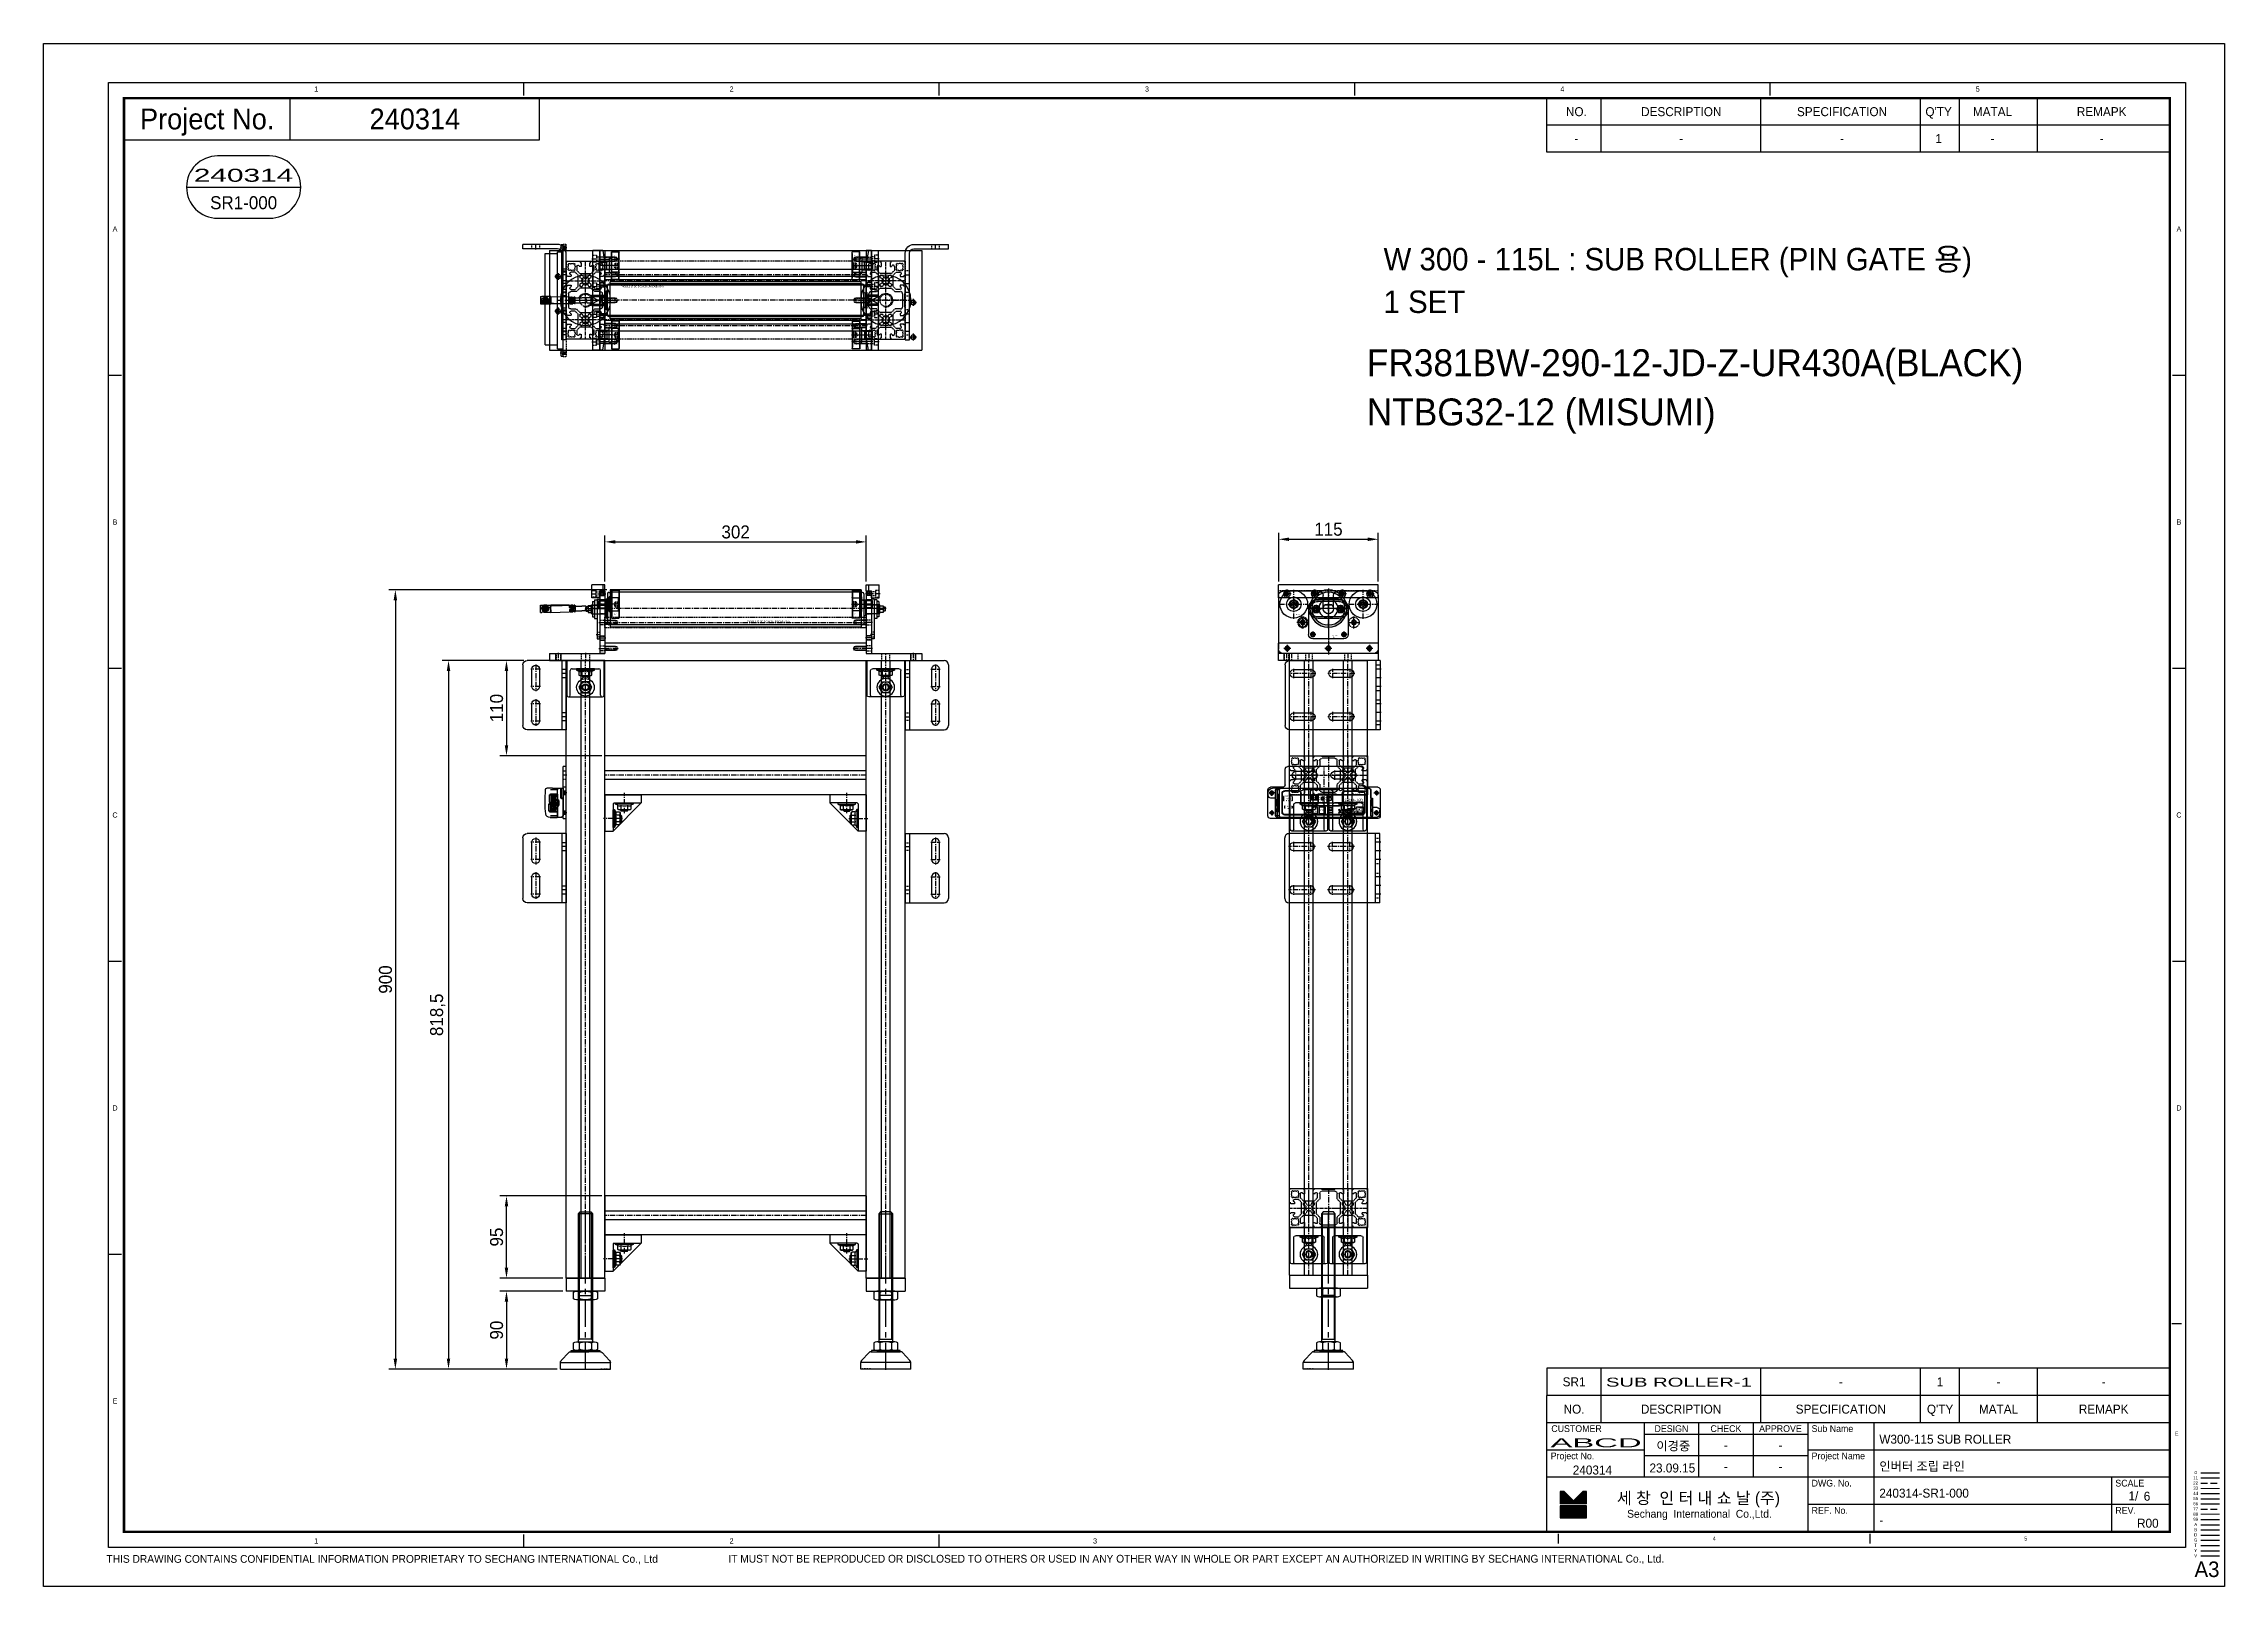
# Model space of a CAD drawing. Header units: inches. Extents: x 0 to 77285, y -118 to 40065.
# Drawn here: x 68570 to 71090, y 32493 to 34275 of the extents above; entities that cross this region are included whole.
import ezdxf
from ezdxf.enums import TextEntityAlignment as Align

# ---------------------------------------------------------------- set-up
doc = ezdxf.new("R2010")
doc.units = ezdxf.units.IN
doc.header["$LTSCALE"] = 5
doc.header["$MEASUREMENT"] = 0
for name, pattern in [('CENTER', [2, 1.25, -0.25, 0.25, -0.25]), ('HIDDEN', [0.375, 0.25, -0.125]), ('PHANTOM', [2.5, 1.25, -0.25, 0.25, -0.25, 0.25, -0.25])]:
    doc.linetypes.add(name, pattern=pattern)
for name, color, linetype in [('11', 1, 'CENTER'), ('22', 2, 'HIDDEN'), ('44', 4, 'Continuous'), ('55', 5, 'Continuous'), ('66', 6, 'PHANTOM'), ('77', 40, 'HIDDEN'), ('99', 181, 'Continuous'), ('A', 8, 'Continuous'), ('B', 123, 'Continuous'), ('BOM-T', 4, 'Continuous'), ('D', 3, 'Continuous'), ('G', 231, 'Continuous'), ('T', 3, 'Continuous'), ('VV', 1, 'Continuous'), ('Y', 60, 'Continuous')]:
    doc.layers.add(name, color=color, linetype=linetype)
doc.layers.add('33', color=3, linetype='PHANTOM', lineweight=9)
doc.layers.add('88', color=35, linetype='Continuous', lineweight=5)
doc.styles.add('SCI', font='')
doc.styles.get("Standard").update_dxf_attribs({"font": 'arial.ttf'})
doc.styles.get('SCI').set_extended_font_data('Gulim')
doc.dimstyles.new('SCH', dxfattribs={"dimtxt": 2.5, "dimasz": 2, "dimexe": 1.25, "dimexo": 0.625, "dimtad": 1, "dimdec": 8, "dimtxsty": 'SCI', "dimcen": 2.5, "dimclrd": 4, "dimclre": 4, "dimclrt": 7, "dimadec": 8, "dimazin": 2, "dimtfac": 1, "dimtdec": 8, "dimtmove": 0, "dimatfit": 3, "dimfxl": 1, "dimarcsym": 0})

# ---------------------------------------------------------------- blocks, each defined once
blk = doc.blocks.new('A$Cd39330c3E')
for p, q in [((-15.6, 1.8), (-16, 1.4)), ((-16, 1.4), (-16, -2.8)), ((-13.5, 1.8), (-15.6, 1.8)), ((-15.6, 1.8), (-15.6, -3.2)), ((-9.5, 3.3), (-13.5, 3.3)), ((-13.5, 3.3), (-13.5, -4.7)), ((-9.5, -5.7), (-9.5, 4.3)), ((-9.5, 4.3), (-8.5, 4.3)), ((-9.5, -4.7), (-9.5, 3.3)), ((-8.5, 8.3), (-8.5, -9.7)), ((-8.5, 8.3), (-6, 8.3)), ((-8.5, 4.3), (-8.5, -5.7)), ((-6, 10.1), (-6, -11.5)), ((-6, 10.1), (-3, 10.1)), ((-3, 11), (0, 11)), ((-3, 11), (-3, -35)), ((0, 11), (0, -35)), ((-16, -2.8), (-15.6, -3.2)), ((-15.6, -3.2), (-13.5, -3.2)), ((-13.5, -4.7), (-9.5, -4.7)), ((-9.5, -0.7), (-13.1, -0.7)), ((-8.5, -5.7), (-9.5, -5.7)), ((-8.5, -9.7), (-6, -9.7)), ((-6, -11.5), (-3, -11.5)), ((-3, -35), (0, -35))]:
    blk.add_line(p, q)
for centre in [(-7.7, 1.3), (-7.7, -2.7)]:
    blk.add_arc(centre, 5.78, 159.7438, 200.2562)
at = {"layer": '11'}
for p, q in [((-17, 0), (1, 0)), ((-4, -30), (1, -30))]:
    blk.add_line(p, q, dxfattribs=at)
at = {"layer": '22'}
for p, q in [((-8.5, 4.1), (0, 4.1)), ((-8.5, -6), (0, -6)), ((-3, -27.3), (0, -27.3)), ((0, -32.6), (-3, -32.6))]:
    blk.add_line(p, q, dxfattribs=at)
at = {"layer": 'T'}
for p, q in [((-13.5, 1.4), (-16, 1.4)), ((-13.5, -2.8), (-16, -2.8))]:
    blk.add_line(p, q, dxfattribs=at)
blk = doc.blocks.new('A$C00f3e74d')
for p, q in [((6, 10.5), (-9, 10.5)), ((-9, -4.5, 0), (-9, 10.5, 0)), ((6, 3.5), (0, 3.5)), ((0, -4.5), (0, 3.5)), ((3.4, 10.5), (3.4, 3.5)), ((6, 3.5, 0), (6, 10.5, 0)), ((0, -4.5), (-9, -4.5))]:
    blk.add_line(p, q)
at = {"layer": '11'}
blk.add_line((-10, 0), (2, 0), dxfattribs=at)
at = {"layer": '22'}
for p, q in [((-9, 4), (-4.6, 4)), ((-4.6, 4), (-4.6, -4)), ((-4.6, 2.2), (0, 2.2)), ((-4.6, -4), (-9, -4)), ((-4.6, -2.2), (0, -2.2))]:
    blk.add_line(p, q, dxfattribs=at)
blk = doc.blocks.new('A$C983f10cb')
for p, q in [((-10, -6), (-10, 6)), ((-10, 6), (292, 6, 0)), ((292, -6, 0), (292, 6, 0)), ((-10, -6), (292, -6, 0))]:
    blk.add_line(p, q)
at = {"layer": '11'}
blk.add_line((-11, 0), (293, 0, 0), dxfattribs=at)
at = {"layer": '22'}
for p, q in [((-10, 2.1), (3.6, 2.1)), ((2, 2.5), (2, -2.5)), ((3.6, 2.1), (4.8, 0)), ((3.6, 2.1), (3.6, -2.1)), ((4.8, 0), (3.6, -2.1)), ((278.4, 2.1, 0), (277.2, 0, 0)), ((277.2, 0, 0), (278.4, -2.1, 0)), ((292, 2.1, 0), (278.4, 2.1, 0)), ((278.4, 2.1, 0), (278.4, -2.1, 0)), ((280, 2.5, 0), (280, -2.5, 0)), ((3.6, -2.1), (-10, -2.1)), ((278.4, -2.1, 0), (292, -2.1, 0))]:
    blk.add_line(p, q, dxfattribs=at)
at = {"layer": 'T'}
for p, q in [((-10, 2.5), (2, 2.5)), ((2, 2.5), (2.8, 2.1)), ((280, 2.5, 0), (279.3, 2.1, 0)), ((292, 2.5, 0), (280, 2.5, 0)), ((2, -2.5), (-10, -2.5)), ((2.8, -2.1), (2, -2.5)), ((279.3, -2.1, 0), (280, -2.5, 0)), ((280, -2.5, 0), (292, -2.5, 0))]:
    blk.add_line(p, q, dxfattribs=at)
blk = doc.blocks.new('A$C76fe3149')
for p, q in [((-85.5, -4.4), (-85.5, 3.9)), ((-73.5, 3.6), (-85.5, 3.6)), ((-73.5, 3.1), (-85.5, 3.1)), ((-85.5, 0.8), (-83.8, 0.8)), ((-83.8, 0.8), (-83.8, 0.8)), ((-82.5, -1.9), (-82.5, 1.5)), ((-82.3, 2.5), (-82.3, 2.5)), ((-81.7, 3.8), (-81.7, 3.7)), ((-81.7, 3.8), (-80.9, 3.8)), ((-81.5, 1.5), (-81.5, -1.9)), ((-79, 2.8), (-81, 2.8)), ((-80.9, 3.8), (-80.9, 3.7)), ((-80.8, 3.8), (-80.8, 3.7)), ((-80.7, 3.7), (-80.7, 3.6)), ((-80.7, 3.7), (-79.4, 3.7)), ((-80.5, -1.9), (-80.5, 1.5)), ((-79.5, 1.5), (-79.5, -1.9)), ((-79.4, 3.7), (-79.4, 3.6)), ((-79.3, 3.8), (-79.3, 3.7)), ((-79.2, 3.8), (-79.2, 3.7)), ((-79.2, 3.8), (-78.4, 3.8)), ((-78.5, -1.9), (-78.5, 1.5)), ((-78.4, 3.8), (-78.4, 3.7)), ((-77.7, 2.5), (-77.7, 2.5)), ((-77.5, 1.5), (-77.5, -1.9)), ((-73.5, 0.8), (-76.2, 0.8)), ((-76.2, 0.8), (-76.2, 0.8)), ((-73.5, 0.8), (-73.5, 3.9)), ((-52, 3.9), (-73.5, 3.9)), ((-73.5, 3.6), (-68.3, 3.6)), ((-73.5, -4.4), (-73.5, 0.8)), ((-52, 1.5), (-52, 3.9)), ((-52, 2.7), (-51, 2.7)), ((-51, 1.5), (-51, 3.9)), ((-51, 3.9), (-48, 3.9)), ((-50, -3.6), (-50, 3.8)), ((-49, -3.5), (-49, 3.7)), ((-45.8, 0), (-49, 0.1)), ((-48, 1.5), (-48, 3.9)), ((-48, 2.7), (-47, 2.7)), ((-45.8, 3.8), (-47, 3.9)), ((-47, 1.5), (-47, 3.9)), ((-45.5, 3.5), (-45.5, -3.5)), ((-45.5, 2.8), (-37.6, 2.8)), ((-33.1, 2.8), (-37.6, 2.8)), ((-32.1, 2.8), (-27, 2.8)), ((-27, 4), (-10, 4)), ((-27, 4), (-27, -5)), ((-10, 10), (-10, -10)), ((-9, 11), (-8.5, 11)), ((-8.5, 11), (-8.5, -11)), ((-8, 9.8), (-8.5, 9.8)), ((-8, 17.1), (-8, -17.1)), ((-6.5, 18.6), (-5, 18.6)), ((-5, 21.5), (-5, -21.5)), ((285, 21.5), (-5, 21.5)), ((285, 19), (-5, 19)), ((285, 21.5), (285, -21.5)), ((286.5, 18.6), (285, 18.6)), ((288, 17.1), (288, -17.1)), ((289, 8.5), (288, 8.5)), ((290, 7.5), (290, -7.5)), ((305, 4), (290, 4)), ((304, -6), (304, 4)), ((305, 4), (305, -5)), ((-85.5, -4.4), (-84, -4.4)), ((-84, -4.3), (-84, -4.4)), ((-81.7, -4.3), (-81.7, -4.4)), ((-73.5, -4.4), (-81.7, -4.4)), ((-79, -3.2), (-81, -3.2)), ((-73.5, -1.3), (-73.5, -4.4)), ((-73.5, -4.4), (-52, -3.9)), ((-52, -1.5), (-52, -3.9)), ((-52, -2.8), (-51, -2.8)), ((-51, -1.5), (-51, -3.9)), ((-51, -3.9), (-48, -3.8)), ((-48, -1.5), (-48, -3.8)), ((-48, -2.8), (-47, -2.8)), ((-47, -1.5), (-47, -3.8)), ((-45.8, -3.8), (-47, -3.8)), ((-45.8, 0), (-45.5, 0)), ((-45.8, -3.8), (-45.8, -2.7)), ((-45.5, -2.8), (-37.6, -2.8)), ((-33.6, -2.8), (-37.6, -2.8)), ((-27, -2.8), (-32.7, -2.8)), ((-27, -5), (-26, -6)), ((-26, -6), (-10, -6)), ((-9, -11), (-8.5, -11)), ((-8, -9.8), (-8.5, -9.8)), ((-6.5, -18.6), (-5, -18.6)), ((285, -19), (-5, -19)), ((285, -21.5), (-5, -21.5)), ((286.5, -18.6), (285, -18.6)), ((289, -8.5), (288, -8.5)), ((304, -6), (290, -6)), ((305, -5), (304, -6))]:
    blk.add_line(p, q)
for points in [[(-85.5, 3.9), (-85.3, 3.9), (-85, 3.9), (-84.8, 3.9), (-84.5, 3.9), (-84.3, 3.9), (-84, 3.9), (-83.8, 3.9), (-83.6, 3.9), (-83.3, 3.9), (-83.1, 3.9), (-82.8, 3.9), (-82.6, 3.9), (-82.3, 3.9), (-82.1, 3.9), (-81.8, 3.9), (-81.6, 3.9), (-81.4, 3.9), (-81.1, 3.9), (-80.9, 3.9), (-80.6, 3.9)], [(-84, -0.2), (-84, -0.1), (-84, 0), (-84, 0.1), (-84, 0.2), (-84, 0.3), (-83.9, 0.4), (-83.9, 0.5), (-83.9, 0.6), (-83.9, 0.7), (-83.8, 0.8), (-83.8, 0.9), (-83.8, 1), (-83.7, 1.1), (-83.7, 1.1), (-83.7, 1.2), (-83.6, 1.3), (-83.6, 1.4), (-83.5, 1.5), (-83.5, 1.5), (-83.4, 1.6), (-83.4, 1.6), (-83.4, 1.7), (-83.3, 1.7), (-83.3, 1.8), (-83.3, 1.8), (-83.3, 1.8), (-83.2, 1.9), (-83.2, 1.9), (-83.2, 1.9), (-83.1, 2), (-83.1, 2), (-83.1, 2), (-83, 2.1), (-83, 2.1), (-83, 2.1), (-82.9, 2.2), (-82.9, 2.2), (-82.8, 2.2), (-82.8, 2.2), (-82.8, 2.3), (-82.7, 2.3), (-82.6, 2.4), (-82.6, 2.4), (-82.5, 2.4), (-82.4, 2.5), (-82.3, 2.5), (-82.2, 2.6), (-82.2, 2.6), (-82.1, 2.6), (-82, 2.7), (-81.9, 2.7), (-81.8, 2.7), (-81.7, 2.8), (-81.6, 2.8), (-81.5, 2.8), (-81.4, 2.8), (-81.3, 2.8), (-81.2, 2.8), (-81.1, 2.8), (-81, 2.8)], [(-83.9, 0.8), (-83.9, 0.8), (-83.9, 0.8), (-83.9, 0.8), (-83.9, 0.8), (-83.9, 0.8), (-83.9, 0.8), (-83.9, 0.8), (-83.9, 0.8), (-83.9, 0.8), (-83.9, 0.8), (-83.9, 0.8), (-83.9, 0.8), (-83.9, 0.8), (-83.9, 0.8), (-83.9, 0.8), (-83.9, 0.8), (-83.9, 0.8), (-83.9, 0.8), (-83.9, 0.8), (-83.9, 0.8), (-83.9, 0.8), (-83.9, 0.8), (-83.9, 0.8), (-83.9, 0.8), (-83.8, 0.8), (-83.8, 0.8), (-83.8, 0.8), (-83.8, 0.8), (-83.8, 0.8), (-83.8, 0.8), (-83.8, 0.8), (-83.8, 0.8), (-83.8, 0.8), (-83.8, 0.8), (-83.8, 0.8), (-83.8, 0.8), (-83.8, 0.8), (-83.8, 0.8), (-83.8, 0.8), (-83.8, 0.8)], [(-83.5, 1.6), (-83.5, 1.5), (-83.5, 1.5), (-83.5, 1.5), (-83.5, 1.5), (-83.5, 1.5), (-83.5, 1.5), (-83.5, 1.5), (-83.5, 1.5), (-83.5, 1.5), (-83.5, 1.5), (-83.5, 1.5), (-83.5, 1.5), (-83.5, 1.5), (-83.5, 1.5), (-83.5, 1.4), (-83.5, 1.4), (-83.5, 1.4), (-83.5, 1.4), (-83.6, 1.4), (-83.6, 1.4), (-83.6, 1.4), (-83.6, 1.4), (-83.6, 1.4), (-83.6, 1.4), (-83.6, 1.4), (-83.6, 1.4), (-83.6, 1.3), (-83.6, 1.3), (-83.6, 1.3), (-83.6, 1.3), (-83.6, 1.3), (-83.6, 1.3), (-83.6, 1.3), (-83.6, 1.3), (-83.6, 1.3), (-83.6, 1.3), (-83.6, 1.3), (-83.7, 1.2), (-83.7, 1.2), (-83.7, 1.2), (-83.7, 1.2), (-83.7, 1.2), (-83.7, 1.2), (-83.7, 1.2), (-83.7, 1.1), (-83.7, 1.1), (-83.7, 1.1), (-83.7, 1.1), (-83.7, 1.1), (-83.8, 1), (-83.8, 1), (-83.8, 1), (-83.8, 1), (-83.8, 1), (-83.8, 0.9), (-83.8, 0.9), (-83.8, 0.9), (-83.8, 0.9), (-83.8, 0.9), (-83.8, 0.8)], [(-81.9, 2.7), (-82, 2.7), (-82, 2.7), (-82, 2.7), (-82, 2.7), (-82, 2.7), (-82, 2.7), (-82, 2.7), (-82, 2.7), (-82, 2.7), (-82, 2.7), (-82, 2.7), (-82.1, 2.7), (-82.1, 2.6), (-82.1, 2.6), (-82.1, 2.6), (-82.1, 2.6), (-82.1, 2.6), (-82.1, 2.6), (-82.1, 2.6), (-82.1, 2.6), (-82.2, 2.6), (-82.2, 2.6), (-82.2, 2.6), (-82.2, 2.6), (-82.3, 2.6), (-82.3, 2.5), (-82.3, 2.5), (-82.4, 2.5), (-82.4, 2.5), (-82.4, 2.5), (-82.4, 2.5), (-82.5, 2.5), (-82.5, 2.4), (-82.5, 2.4), (-82.5, 2.4), (-82.6, 2.4), (-82.6, 2.4), (-82.6, 2.4), (-82.7, 2.3), (-82.7, 2.3), (-82.7, 2.3), (-82.7, 2.3), (-82.7, 2.3), (-82.7, 2.3), (-82.7, 2.3), (-82.7, 2.3), (-82.7, 2.3), (-82.7, 2.3), (-82.7, 2.3), (-82.7, 2.3), (-82.7, 2.3), (-82.7, 2.3), (-82.7, 2.3), (-82.7, 2.3), (-82.7, 2.3), (-82.7, 2.3), (-82.7, 2.3), (-82.7, 2.3), (-82.7, 2.3), (-82.7, 2.3)], [(-82.5, 1.5), (-82.5, 1.6), (-82.5, 1.6), (-82.5, 1.7), (-82.5, 1.7), (-82.5, 1.7), (-82.4, 1.8), (-82.4, 1.8), (-82.4, 1.8), (-82.4, 1.9), (-82.4, 1.9), (-82.3, 1.9), (-82.3, 1.9), (-82.3, 2), (-82.2, 2), (-82.2, 2), (-82.2, 2), (-82.1, 2), (-82.1, 2), (-82, 2), (-82, 2)], [(-81.5, 1.5), (-81.5, 1.6), (-81.5, 1.6), (-81.5, 1.7), (-81.5, 1.7), (-81.5, 1.7), (-81.6, 1.8), (-81.6, 1.8), (-81.6, 1.8), (-81.6, 1.9), (-81.7, 1.9), (-81.7, 1.9), (-81.7, 1.9), (-81.7, 2), (-81.8, 2), (-81.8, 2), (-81.8, 2), (-81.9, 2), (-81.9, 2), (-82, 2), (-82, 2)], [(-81.8, 3.8), (-81.8, 3.8), (-81.8, 3.8), (-81.8, 3.8), (-81.8, 3.8), (-81.8, 3.8), (-81.8, 3.8), (-81.8, 3.8), (-81.8, 3.8), (-81.8, 3.8), (-81.8, 3.8), (-81.8, 3.8), (-81.8, 3.8), (-81.8, 3.8), (-81.8, 3.8), (-81.8, 3.8), (-81.8, 3.8), (-81.8, 3.8), (-81.8, 3.8), (-81.8, 3.8), (-81.8, 3.8)], [(-81.7, 3.9), (-81.7, 3.9), (-81.7, 3.9), (-81.7, 3.9), (-81.7, 3.9), (-81.7, 3.9), (-81.7, 3.9), (-81.7, 3.9), (-81.7, 3.9), (-81.7, 3.9), (-81.7, 3.9), (-81.7, 3.9), (-81.7, 3.9), (-81.7, 3.9), (-81.7, 3.9), (-81.8, 3.9), (-81.8, 3.9), (-81.8, 3.8), (-81.8, 3.8), (-81.8, 3.8), (-81.8, 3.8)], [(-81.8, 3.8), (-81.8, 3.8), (-81.8, 3.8), (-81.8, 3.8), (-81.8, 3.8), (-81.8, 3.8), (-81.8, 3.8), (-81.8, 3.8), (-81.8, 3.8), (-81.8, 3.8), (-81.8, 3.8), (-81.8, 3.8), (-81.8, 3.8), (-81.8, 3.8), (-81.8, 3.8), (-81.8, 3.8), (-81.8, 3.8), (-81.8, 3.8), (-81.8, 3.8), (-81.8, 3.8), (-81.8, 3.8)], [(-81.8, 3.7), (-81.8, 3.7), (-81.8, 3.7), (-81.8, 3.7), (-81.8, 3.7), (-81.8, 3.7), (-81.8, 3.7), (-81.8, 3.7), (-81.8, 3.7), (-81.8, 3.7), (-81.8, 3.7), (-81.8, 3.7), (-81.8, 3.7), (-81.8, 3.7), (-81.8, 3.7), (-81.8, 3.7), (-81.8, 3.7), (-81.8, 3.7), (-81.8, 3.8), (-81.8, 3.8), (-81.8, 3.8), (-81.8, 3.8), (-81.8, 3.8), (-81.8, 3.8), (-81.8, 3.8), (-81.8, 3.8), (-81.8, 3.8), (-81.8, 3.8), (-81.8, 3.8), (-81.8, 3.8), (-81.8, 3.8), (-81.8, 3.8), (-81.8, 3.8), (-81.8, 3.8), (-81.8, 3.8), (-81.8, 3.8), (-81.8, 3.8), (-81.8, 3.8), (-81.8, 3.8), (-81.8, 3.8), (-81.8, 3.8)], [(-80.1, 4), (-80.1, 4), (-80.2, 4), (-80.3, 4), (-80.4, 4), (-80.5, 3.9), (-80.6, 3.9), (-80.6, 3.9), (-80.7, 3.9), (-80.8, 3.9), (-80.9, 3.9), (-81, 3.9), (-81.1, 3.9), (-81.1, 3.9), (-81.2, 3.9), (-81.3, 3.9), (-81.4, 3.9), (-81.5, 3.9), (-81.5, 3.9), (-81.6, 3.9), (-81.7, 3.9)], [(-81.8, 3.8), (-81.7, 3.8), (-81.7, 3.8), (-81.7, 3.8), (-81.7, 3.8), (-81.7, 3.8), (-81.7, 3.8), (-81.7, 3.8), (-81.7, 3.8), (-81.7, 3.8), (-81.7, 3.8), (-81.7, 3.8), (-81.7, 3.8), (-81.7, 3.8), (-81.7, 3.8), (-81.7, 3.8), (-81.7, 3.8), (-81.7, 3.8), (-81.7, 3.8), (-81.7, 3.8), (-81.7, 3.8)], [(-81.8, 3.7), (-81.7, 3.7), (-81.7, 3.7), (-81.7, 3.7), (-81.7, 3.7), (-81.7, 3.7), (-81.7, 3.7), (-81.7, 3.7), (-81.7, 3.7), (-81.7, 3.7), (-81.7, 3.7), (-81.7, 3.7), (-81.7, 3.7), (-81.7, 3.7), (-81.7, 3.7), (-81.7, 3.7), (-81.7, 3.7), (-81.7, 3.7), (-81.7, 3.7), (-81.7, 3.7), (-81.7, 3.7), (-81.7, 3.7), (-81.7, 3.7), (-81.7, 3.7), (-81.7, 3.7), (-81.7, 3.7), (-81.7, 3.7), (-81.7, 3.7), (-81.7, 3.7), (-81.7, 3.7), (-81.7, 3.7), (-81.7, 3.7), (-81.7, 3.7), (-81.7, 3.7), (-81.7, 3.7), (-81.7, 3.7), (-81.7, 3.7), (-81.7, 3.7), (-81.7, 3.7), (-81.7, 3.7), (-81.7, 3.7), (-81.7, 3.7), (-81.7, 3.7), (-81.7, 3.7), (-81.7, 3.7), (-81.7, 3.7), (-81.7, 3.7), (-81.7, 3.7), (-81.7, 3.7), (-81.7, 3.7), (-81.7, 3.7), (-81.7, 3.7), (-81.7, 3.7), (-81.7, 3.7), (-81.7, 3.7), (-81.7, 3.7), (-81.7, 3.7), (-81.7, 3.7), (-81.7, 3.7), (-81.7, 3.7), (-81.7, 3.7)], [(-81.7, 3.7), (-81.6, 3.7), (-81.6, 3.7), (-81.5, 3.7), (-81.5, 3.7), (-81.5, 3.7), (-81.4, 3.7), (-81.4, 3.7), (-81.3, 3.7), (-81.3, 3.7), (-81.3, 3.7), (-81.2, 3.7), (-81.2, 3.7), (-81.1, 3.7), (-81.1, 3.7), (-81.1, 3.7), (-81, 3.7), (-81, 3.7), (-80.9, 3.7), (-80.9, 3.7), (-80.9, 3.7)], [(-80.9, 3.8), (-80.8, 3.8), (-80.8, 3.8), (-80.8, 3.8), (-80.8, 3.8), (-80.8, 3.8), (-80.8, 3.8), (-80.8, 3.8), (-80.8, 3.8), (-80.8, 3.8), (-80.8, 3.8), (-80.8, 3.8), (-80.8, 3.8), (-80.8, 3.8), (-80.8, 3.8), (-80.8, 3.8), (-80.8, 3.8), (-80.8, 3.8), (-80.8, 3.8), (-80.8, 3.8), (-80.8, 3.8)], [(-80.8, 3.7), (-80.8, 3.7), (-80.8, 3.7), (-80.8, 3.7), (-80.8, 3.7), (-80.8, 3.7), (-80.8, 3.7), (-80.8, 3.7), (-80.8, 3.7), (-80.8, 3.7), (-80.8, 3.7), (-80.8, 3.7), (-80.8, 3.7), (-80.8, 3.7), (-80.8, 3.7), (-80.8, 3.7), (-80.8, 3.7), (-80.8, 3.7), (-80.8, 3.7), (-80.8, 3.7), (-80.8, 3.7), (-80.8, 3.7), (-80.8, 3.7), (-80.8, 3.7), (-80.8, 3.7), (-80.8, 3.7), (-80.8, 3.7), (-80.8, 3.7), (-80.8, 3.7), (-80.8, 3.7), (-80.8, 3.7), (-80.8, 3.7), (-80.8, 3.7), (-80.8, 3.7), (-80.8, 3.7), (-80.8, 3.7), (-80.8, 3.7), (-80.8, 3.7), (-80.8, 3.7), (-80.8, 3.7), (-80.8, 3.7), (-80.8, 3.7), (-80.8, 3.7), (-80.8, 3.7), (-80.8, 3.7), (-80.8, 3.7), (-80.8, 3.7), (-80.8, 3.7), (-80.8, 3.7), (-80.8, 3.7), (-80.8, 3.7), (-80.8, 3.7), (-80.8, 3.7), (-80.8, 3.7), (-80.8, 3.7), (-80.8, 3.7), (-80.8, 3.7), (-80.8, 3.7), (-80.8, 3.7), (-80.9, 3.7), (-80.9, 3.7)], [(-80.8, 3.8), (-80.8, 3.8), (-80.8, 3.8), (-80.8, 3.7), (-80.8, 3.7), (-80.7, 3.7), (-80.7, 3.7), (-80.7, 3.7), (-80.7, 3.7), (-80.7, 3.7), (-80.7, 3.7), (-80.7, 3.7), (-80.7, 3.7), (-80.7, 3.7), (-80.7, 3.7), (-80.7, 3.7), (-80.7, 3.7), (-80.7, 3.7), (-80.7, 3.7), (-80.7, 3.7), (-80.7, 3.7)], [(-80.8, 3.7), (-80.8, 3.7), (-80.8, 3.6), (-80.8, 3.6), (-80.8, 3.6), (-80.8, 3.6), (-80.8, 3.6), (-80.8, 3.6), (-80.8, 3.6), (-80.8, 3.6), (-80.8, 3.6), (-80.8, 3.6), (-80.8, 3.6), (-80.8, 3.6), (-80.8, 3.6), (-80.7, 3.6), (-80.7, 3.6), (-80.7, 3.6), (-80.7, 3.6), (-80.7, 3.6), (-80.7, 3.6), (-80.7, 3.6), (-80.7, 3.6), (-80.7, 3.6), (-80.7, 3.6), (-80.7, 3.6), (-80.7, 3.6), (-80.7, 3.6), (-80.7, 3.6), (-80.7, 3.6), (-80.7, 3.6), (-80.7, 3.6), (-80.7, 3.6), (-80.7, 3.6), (-80.7, 3.6), (-80.7, 3.6), (-80.7, 3.6), (-80.7, 3.6), (-80.7, 3.6), (-80.7, 3.6), (-80.7, 3.6), (-80.7, 3.6), (-80.7, 3.6), (-80.7, 3.6), (-80.7, 3.6), (-80.7, 3.6), (-80.7, 3.6), (-80.7, 3.6), (-80.7, 3.6), (-80.7, 3.6), (-80.7, 3.6), (-80.7, 3.6), (-80.7, 3.6), (-80.7, 3.6), (-80.7, 3.6), (-80.7, 3.6), (-80.7, 3.6), (-80.7, 3.6), (-80.7, 3.6), (-80.7, 3.6), (-80.7, 3.6)], [(-80.7, 3.6), (-80.6, 3.6), (-80.5, 3.6), (-80.5, 3.6), (-80.4, 3.6), (-80.3, 3.6), (-80.3, 3.6), (-80.2, 3.6), (-80.1, 3.6), (-80.1, 3.6), (-80, 3.6), (-79.9, 3.6), (-79.9, 3.6), (-79.8, 3.6), (-79.7, 3.6), (-79.7, 3.6), (-79.6, 3.6), (-79.5, 3.6), (-79.5, 3.6), (-79.4, 3.6), (-79.4, 3.6)], [(-80.5, 1.5), (-80.5, 1.6), (-80.5, 1.6), (-80.5, 1.7), (-80.5, 1.7), (-80.5, 1.7), (-80.4, 1.8), (-80.4, 1.8), (-80.4, 1.8), (-80.4, 1.9), (-80.4, 1.9), (-80.3, 1.9), (-80.3, 1.9), (-80.3, 2), (-80.2, 2), (-80.2, 2), (-80.2, 2), (-80.1, 2), (-80.1, 2), (-80, 2), (-80, 2)], [(-79.9, 4), (-80, 4), (-80, 4), (-80, 4), (-80, 4), (-80, 4), (-80, 4), (-80, 4), (-80, 4), (-80, 4), (-80, 4), (-80, 4), (-80, 4), (-80, 4), (-80, 4), (-80, 4), (-80, 4), (-80, 4), (-80, 4), (-80.1, 4), (-80.1, 4)], [(-79.5, 1.5), (-79.5, 1.6), (-79.5, 1.6), (-79.5, 1.7), (-79.5, 1.7), (-79.5, 1.7), (-79.6, 1.8), (-79.6, 1.8), (-79.6, 1.8), (-79.6, 1.9), (-79.7, 1.9), (-79.7, 1.9), (-79.7, 1.9), (-79.7, 2), (-79.8, 2), (-79.8, 2), (-79.8, 2), (-79.9, 2), (-79.9, 2), (-80, 2), (-80, 2)], [(-78.3, 3.9), (-78.4, 3.9), (-78.5, 3.9), (-78.5, 3.9), (-78.6, 3.9), (-78.7, 3.9), (-78.8, 3.9), (-78.9, 3.9), (-79, 3.9), (-79, 3.9), (-79.1, 3.9), (-79.2, 3.9), (-79.3, 3.9), (-79.4, 3.9), (-79.5, 3.9), (-79.5, 3.9), (-79.6, 4), (-79.7, 4), (-79.8, 4), (-79.9, 4), (-79.9, 4)], [(-79.4, 3.9), (-79.1, 3.9), (-78.8, 3.9), (-78.5, 3.9), (-78.2, 3.9), (-77.9, 3.9), (-77.6, 3.9), (-77.3, 3.9), (-77, 3.9), (-76.7, 3.9), (-76.4, 3.9), (-76.1, 3.9), (-75.9, 3.9), (-75.6, 3.9), (-75.3, 3.9), (-75, 3.9), (-74.7, 3.9), (-74.4, 3.9), (-74.1, 3.9), (-73.8, 3.9), (-73.5, 3.9)], [(-79.4, 3.7), (-79.3, 3.7), (-79.3, 3.7), (-79.3, 3.7), (-79.3, 3.7), (-79.3, 3.7), (-79.3, 3.7), (-79.3, 3.7), (-79.3, 3.7), (-79.3, 3.7), (-79.3, 3.7), (-79.3, 3.7), (-79.3, 3.7), (-79.3, 3.7), (-79.3, 3.7), (-79.3, 3.7), (-79.3, 3.7), (-79.3, 3.7), (-79.3, 3.8), (-79.3, 3.8), (-79.3, 3.8)], [(-79.4, 3.6), (-79.4, 3.6), (-79.3, 3.6), (-79.3, 3.6), (-79.3, 3.6), (-79.3, 3.6), (-79.3, 3.6), (-79.3, 3.6), (-79.3, 3.6), (-79.3, 3.6), (-79.3, 3.6), (-79.3, 3.6), (-79.3, 3.6), (-79.3, 3.6), (-79.3, 3.6), (-79.3, 3.6), (-79.3, 3.6), (-79.3, 3.6), (-79.3, 3.6), (-79.3, 3.6), (-79.3, 3.6), (-79.3, 3.6), (-79.3, 3.6), (-79.3, 3.6), (-79.3, 3.6), (-79.3, 3.6), (-79.3, 3.6), (-79.3, 3.6), (-79.3, 3.6), (-79.3, 3.6), (-79.3, 3.6), (-79.3, 3.6), (-79.3, 3.6), (-79.3, 3.6), (-79.3, 3.6), (-79.3, 3.6), (-79.3, 3.6), (-79.3, 3.6), (-79.3, 3.6), (-79.3, 3.6), (-79.3, 3.6), (-79.3, 3.6), (-79.3, 3.6), (-79.3, 3.6), (-79.3, 3.6), (-79.3, 3.6), (-79.3, 3.6), (-79.3, 3.6), (-79.3, 3.6), (-79.3, 3.6), (-79.3, 3.6), (-79.3, 3.6), (-79.3, 3.6), (-79.3, 3.6), (-79.3, 3.6), (-79.3, 3.6), (-79.3, 3.6), (-79.3, 3.6), (-79.3, 3.6), (-79.3, 3.7), (-79.3, 3.7)], [(-79.3, 3.8), (-79.3, 3.8), (-79.3, 3.8), (-79.3, 3.8), (-79.3, 3.8), (-79.2, 3.8), (-79.2, 3.8), (-79.2, 3.8), (-79.2, 3.8), (-79.2, 3.8), (-79.2, 3.8), (-79.2, 3.8), (-79.2, 3.8), (-79.2, 3.8), (-79.2, 3.8), (-79.2, 3.8), (-79.2, 3.8), (-79.2, 3.8), (-79.2, 3.8), (-79.2, 3.8), (-79.2, 3.8)], [(-79.3, 3.7), (-79.3, 3.7), (-79.3, 3.7), (-79.3, 3.7), (-79.3, 3.7), (-79.3, 3.7), (-79.3, 3.7), (-79.3, 3.7), (-79.3, 3.7), (-79.3, 3.7), (-79.3, 3.7), (-79.3, 3.7), (-79.3, 3.7), (-79.3, 3.7), (-79.3, 3.7), (-79.2, 3.7), (-79.2, 3.7), (-79.2, 3.7), (-79.2, 3.7), (-79.2, 3.7), (-79.2, 3.7), (-79.2, 3.7), (-79.2, 3.7), (-79.2, 3.7), (-79.2, 3.7), (-79.2, 3.7), (-79.2, 3.7), (-79.2, 3.7), (-79.2, 3.7), (-79.2, 3.7), (-79.2, 3.7), (-79.2, 3.7), (-79.2, 3.7), (-79.2, 3.7), (-79.2, 3.7), (-79.2, 3.7), (-79.2, 3.7), (-79.2, 3.7), (-79.2, 3.7), (-79.2, 3.7), (-79.2, 3.7), (-79.2, 3.7), (-79.2, 3.7), (-79.2, 3.7), (-79.2, 3.7), (-79.2, 3.7), (-79.2, 3.7), (-79.2, 3.7), (-79.2, 3.7), (-79.2, 3.7), (-79.2, 3.7), (-79.2, 3.7), (-79.2, 3.7), (-79.2, 3.7), (-79.2, 3.7), (-79.2, 3.7), (-79.2, 3.7), (-79.2, 3.7), (-79.2, 3.7), (-79.2, 3.7), (-79.2, 3.7)], [(-79.2, 3.7), (-79.1, 3.7), (-79.1, 3.7), (-79, 3.7), (-79, 3.7), (-79, 3.7), (-78.9, 3.7), (-78.9, 3.7), (-78.8, 3.7), (-78.8, 3.7), (-78.8, 3.7), (-78.7, 3.7), (-78.7, 3.7), (-78.6, 3.7), (-78.6, 3.7), (-78.6, 3.7), (-78.5, 3.7), (-78.5, 3.7), (-78.4, 3.7), (-78.4, 3.7), (-78.4, 3.7)], [(-76, -0.2), (-76, -0.1), (-76, 0), (-76, 0.1), (-76, 0.2), (-76, 0.3), (-76.1, 0.4), (-76.1, 0.5), (-76.1, 0.6), (-76.1, 0.7), (-76.2, 0.8), (-76.2, 0.9), (-76.2, 1), (-76.3, 1.1), (-76.3, 1.1), (-76.3, 1.2), (-76.4, 1.3), (-76.4, 1.4), (-76.5, 1.5), (-76.5, 1.5), (-76.6, 1.6), (-76.6, 1.6), (-76.6, 1.7), (-76.7, 1.7), (-76.7, 1.8), (-76.7, 1.8), (-76.8, 1.8), (-76.8, 1.9), (-76.8, 1.9), (-76.9, 1.9), (-76.9, 2), (-76.9, 2), (-77, 2), (-77, 2.1), (-77, 2.1), (-77.1, 2.1), (-77.1, 2.2), (-77.1, 2.2), (-77.2, 2.2), (-77.2, 2.2), (-77.2, 2.3), (-77.3, 2.3), (-77.4, 2.4), (-77.5, 2.4), (-77.5, 2.4), (-77.6, 2.5), (-77.7, 2.5), (-77.8, 2.6), (-77.8, 2.6), (-77.9, 2.6), (-78, 2.7), (-78.1, 2.7), (-78.2, 2.7), (-78.3, 2.8), (-78.4, 2.8), (-78.5, 2.8), (-78.6, 2.8), (-78.7, 2.8), (-78.8, 2.8), (-78.9, 2.8), (-79, 2.8)], [(-78.5, 1.5), (-78.5, 1.6), (-78.5, 1.6), (-78.5, 1.7), (-78.5, 1.7), (-78.5, 1.7), (-78.4, 1.8), (-78.4, 1.8), (-78.4, 1.8), (-78.4, 1.9), (-78.4, 1.9), (-78.3, 1.9), (-78.3, 1.9), (-78.3, 2), (-78.2, 2), (-78.2, 2), (-78.2, 2), (-78.1, 2), (-78.1, 2), (-78, 2), (-78, 2)], [(-78.4, 3.8), (-78.3, 3.8), (-78.3, 3.8), (-78.3, 3.8), (-78.3, 3.8), (-78.3, 3.8), (-78.3, 3.8), (-78.3, 3.8), (-78.3, 3.8), (-78.3, 3.8), (-78.3, 3.8), (-78.3, 3.8), (-78.3, 3.8), (-78.3, 3.8), (-78.3, 3.8), (-78.3, 3.8), (-78.3, 3.8), (-78.3, 3.8), (-78.3, 3.8), (-78.3, 3.8), (-78.3, 3.8)], [(-78.4, 3.7), (-78.4, 3.7), (-78.3, 3.7), (-78.3, 3.7), (-78.3, 3.7), (-78.3, 3.7), (-78.3, 3.7), (-78.3, 3.7), (-78.3, 3.7), (-78.3, 3.7), (-78.3, 3.7), (-78.3, 3.7), (-78.3, 3.7), (-78.3, 3.7), (-78.3, 3.7), (-78.3, 3.7), (-78.3, 3.7), (-78.3, 3.7), (-78.3, 3.7), (-78.3, 3.7), (-78.3, 3.7), (-78.3, 3.7), (-78.3, 3.7), (-78.3, 3.7), (-78.3, 3.7), (-78.3, 3.7), (-78.3, 3.7), (-78.3, 3.7), (-78.3, 3.7), (-78.3, 3.7), (-78.3, 3.7), (-78.3, 3.7), (-78.3, 3.7), (-78.3, 3.7), (-78.3, 3.7), (-78.3, 3.7), (-78.3, 3.7), (-78.3, 3.7), (-78.3, 3.7), (-78.3, 3.7), (-78.3, 3.7), (-78.3, 3.7), (-78.3, 3.7), (-78.3, 3.7), (-78.3, 3.7), (-78.3, 3.7), (-78.3, 3.7), (-78.3, 3.7), (-78.3, 3.7), (-78.3, 3.7), (-78.3, 3.7), (-78.3, 3.7), (-78.3, 3.7), (-78.3, 3.7), (-78.3, 3.7), (-78.3, 3.7), (-78.3, 3.7), (-78.3, 3.7), (-78.3, 3.7), (-78.3, 3.7), (-78.3, 3.7)], [(-78.3, 3.8), (-78.3, 3.8), (-78.3, 3.8), (-78.3, 3.8), (-78.3, 3.8), (-78.3, 3.8), (-78.3, 3.8), (-78.3, 3.8), (-78.3, 3.8), (-78.3, 3.8), (-78.3, 3.8), (-78.3, 3.8), (-78.3, 3.8), (-78.3, 3.8), (-78.3, 3.8), (-78.3, 3.8), (-78.3, 3.8), (-78.3, 3.8), (-78.3, 3.8), (-78.3, 3.8), (-78.3, 3.8)], [(-78.3, 3.8), (-78.3, 3.8), (-78.3, 3.8), (-78.3, 3.8), (-78.3, 3.8), (-78.3, 3.8), (-78.3, 3.8), (-78.3, 3.8), (-78.3, 3.8), (-78.3, 3.8), (-78.3, 3.8), (-78.3, 3.8), (-78.3, 3.8), (-78.3, 3.8), (-78.3, 3.8), (-78.3, 3.8), (-78.3, 3.8), (-78.3, 3.8), (-78.3, 3.8), (-78.3, 3.8), (-78.3, 3.8)], [(-78.3, 3.9), (-78.3, 3.9), (-78.3, 3.9), (-78.3, 3.9), (-78.3, 3.9), (-78.3, 3.9), (-78.3, 3.9), (-78.3, 3.9), (-78.3, 3.9), (-78.3, 3.9), (-78.3, 3.9), (-78.3, 3.9), (-78.3, 3.9), (-78.3, 3.9), (-78.3, 3.9), (-78.3, 3.9), (-78.3, 3.9), (-78.3, 3.8), (-78.3, 3.8), (-78.3, 3.8), (-78.3, 3.8)], [(-78.3, 3.7), (-78.3, 3.7), (-78.3, 3.7), (-78.3, 3.7), (-78.3, 3.7), (-78.3, 3.7), (-78.3, 3.7), (-78.3, 3.7), (-78.3, 3.7), (-78.3, 3.7), (-78.3, 3.7), (-78.3, 3.7), (-78.3, 3.7), (-78.3, 3.7), (-78.3, 3.7), (-78.3, 3.7), (-78.3, 3.8), (-78.3, 3.8), (-78.3, 3.8), (-78.3, 3.8), (-78.3, 3.8)], [(-78.1, 2.7), (-78.1, 2.7), (-78.1, 2.7), (-78.1, 2.7), (-78, 2.7), (-78, 2.7), (-78, 2.7), (-78, 2.7), (-78, 2.7), (-78, 2.7), (-78, 2.7), (-78, 2.7), (-78, 2.7), (-78, 2.7), (-78, 2.7), (-78, 2.7), (-78, 2.7), (-78, 2.7), (-78, 2.7), (-78, 2.7), (-78, 2.6), (-77.9, 2.6), (-77.9, 2.6), (-77.9, 2.6), (-77.9, 2.6), (-77.9, 2.6), (-77.8, 2.6), (-77.8, 2.6), (-77.8, 2.6), (-77.8, 2.6), (-77.8, 2.6), (-77.7, 2.6), (-77.7, 2.5), (-77.7, 2.5), (-77.7, 2.5), (-77.7, 2.5), (-77.6, 2.5), (-77.6, 2.5), (-77.6, 2.5), (-77.6, 2.5), (-77.6, 2.5), (-77.6, 2.5), (-77.5, 2.5), (-77.5, 2.4), (-77.5, 2.4), (-77.5, 2.4), (-77.5, 2.4), (-77.5, 2.4), (-77.4, 2.4), (-77.4, 2.4), (-77.4, 2.4), (-77.4, 2.4), (-77.4, 2.4), (-77.4, 2.4), (-77.3, 2.3), (-77.3, 2.3), (-77.3, 2.3), (-77.3, 2.3), (-77.3, 2.3), (-77.3, 2.3), (-77.3, 2.3)], [(-77.5, 1.5), (-77.5, 1.6), (-77.5, 1.6), (-77.5, 1.7), (-77.5, 1.7), (-77.5, 1.7), (-77.6, 1.8), (-77.6, 1.8), (-77.6, 1.8), (-77.6, 1.9), (-77.7, 1.9), (-77.7, 1.9), (-77.7, 1.9), (-77.7, 2), (-77.8, 2), (-77.8, 2), (-77.8, 2), (-77.9, 2), (-77.9, 2), (-78, 2), (-78, 2)], [(-76.5, 1.6), (-76.5, 1.6), (-76.5, 1.6), (-76.5, 1.6), (-76.5, 1.5), (-76.5, 1.5), (-76.5, 1.5), (-76.5, 1.5), (-76.5, 1.5), (-76.5, 1.5), (-76.5, 1.5), (-76.5, 1.5), (-76.5, 1.5), (-76.5, 1.5), (-76.5, 1.5), (-76.5, 1.5), (-76.5, 1.5), (-76.5, 1.5), (-76.5, 1.5), (-76.5, 1.5), (-76.5, 1.5), (-76.5, 1.5), (-76.5, 1.4), (-76.5, 1.4), (-76.4, 1.4), (-76.4, 1.4), (-76.4, 1.4), (-76.4, 1.3), (-76.4, 1.3), (-76.4, 1.3), (-76.4, 1.3), (-76.4, 1.3), (-76.4, 1.3), (-76.4, 1.2), (-76.3, 1.2), (-76.3, 1.2), (-76.3, 1.2), (-76.3, 1.2), (-76.3, 1.1), (-76.3, 1.1), (-76.3, 1.1), (-76.3, 1.1), (-76.3, 1.1), (-76.3, 1.1), (-76.3, 1.1), (-76.3, 1), (-76.2, 1), (-76.2, 1), (-76.2, 1), (-76.2, 1), (-76.2, 1), (-76.2, 1), (-76.2, 0.9), (-76.2, 0.9), (-76.2, 0.9), (-76.2, 0.9), (-76.2, 0.9), (-76.2, 0.9), (-76.2, 0.9), (-76.2, 0.9), (-76.2, 0.8)], [(-76.2, 0.8), (-76.2, 0.8), (-76.2, 0.8), (-76.2, 0.8), (-76.2, 0.8), (-76.2, 0.8), (-76.2, 0.8), (-76.2, 0.8), (-76.2, 0.8), (-76.2, 0.8), (-76.2, 0.8), (-76.2, 0.8), (-76.2, 0.8), (-76.2, 0.8), (-76.2, 0.8), (-76.2, 0.8), (-76.2, 0.8), (-76.2, 0.8), (-76.2, 0.8), (-76.2, 0.8), (-76.2, 0.8)], [(-73.5, 3.1), (-73.5, 3.1), (-73.5, 3.1), (-73.5, 3.1), (-73.5, 3.1), (-73.5, 3.1), (-73.5, 3.1), (-73.5, 3.1), (-73.5, 3.1), (-73.5, 3.1), (-73.5, 3.1), (-73.5, 3.1), (-73.5, 3.1), (-73.5, 3.1), (-73.5, 3.1), (-73.5, 3.1), (-73.5, 3.1), (-73.4, 3.2), (-73.4, 3.2), (-73.4, 3.2), (-73.4, 3.2), (-73.4, 3.2), (-73.4, 3.2), (-73.4, 3.2), (-73.4, 3.2), (-73.4, 3.2), (-73.4, 3.2), (-73.4, 3.2), (-73.4, 3.2), (-73.4, 3.2), (-73.4, 3.2), (-73.4, 3.2), (-73.4, 3.2), (-73.4, 3.2), (-73.4, 3.2), (-73.4, 3.2), (-73.4, 3.2), (-73.4, 3.2), (-73.4, 3.2), (-73.4, 3.2), (-73.4, 3.2), (-73.4, 3.2), (-73.3, 3.2), (-73.3, 3.2), (-73.3, 3.2), (-73.3, 3.2), (-73.3, 3.2), (-73.3, 3.2), (-73.3, 3.2), (-73.3, 3.2), (-73.3, 3.2), (-73.3, 3.2), (-73.3, 3.2), (-73.3, 3.2), (-73.3, 3.2), (-73.3, 3.2), (-73.3, 3.2), (-73.3, 3.2), (-73.3, 3.2), (-73.3, 3.2), (-73.3, 3.2), (-73.3, 3.2), (-73.3, 3.2), (-73.3, 3.2), (-73.3, 3.2), (-73.3, 3.2), (-73.3, 3.2), (-73.2, 3.2), (-73.2, 3.2), (-73.2, 3.2), (-73.2, 3.2), (-73.2, 3.2), (-73.2, 3.2), (-73.2, 3.2), (-73.2, 3.2), (-73.2, 3.2), (-73.2, 3.2), (-73.2, 3.2), (-73.2, 3.2), (-73.2, 3.2), (-73.2, 3.3), (-73.2, 3.3), (-73.2, 3.3), (-73.1, 3.3), (-73.1, 3.3), (-73.1, 3.3), (-73.1, 3.3), (-73, 3.3), (-73, 3.3), (-73, 3.3), (-73, 3.3), (-73, 3.3), (-72.9, 3.3), (-72.9, 3.3), (-72.9, 3.3), (-72.9, 3.3), (-72.8, 3.3), (-72.8, 3.3), (-72.8, 3.3), (-72.8, 3.3), (-72.8, 3.3), (-72.7, 3.3), (-72.7, 3.3), (-72.7, 3.4), (-72.7, 3.4), (-72.7, 3.4), (-72.6, 3.4), (-72.6, 3.4), (-72.6, 3.4), (-72.6, 3.4), (-72.5, 3.4), (-72.5, 3.4), (-72.5, 3.4), (-72.5, 3.4), (-72.5, 3.4), (-72.4, 3.4), (-72.4, 3.4), (-72.4, 3.4), (-72.4, 3.4), (-72.3, 3.4), (-72.3, 3.4), (-72.3, 3.4), (-72.3, 3.4), (-72.3, 3.4), (-72.2, 3.4), (-72.2, 3.4), (-72.2, 3.4), (-72.2, 3.4), (-72.1, 3.4), (-72.1, 3.4), (-72.1, 3.4), (-72.1, 3.4), (-72.1, 3.4), (-72, 3.4), (-72, 3.4), (-72, 3.4), (-72, 3.4), (-71.9, 3.4), (-71.9, 3.4), (-71.9, 3.4), (-71.9, 3.4), (-71.9, 3.5), (-71.8, 3.5), (-71.8, 3.5), (-71.8, 3.5), (-71.8, 3.5), (-71.7, 3.5), (-71.7, 3.5), (-71.7, 3.5), (-71.7, 3.5), (-71.7, 3.5), (-71.6, 3.5), (-71.6, 3.5), (-71.6, 3.5), (-71.6, 3.5), (-71.5, 3.5), (-71.5, 3.5), (-71.5, 3.5), (-71.5, 3.5), (-71.5, 3.5), (-71.4, 3.5), (-71.4, 3.5), (-71.3, 3.5), (-71.3, 3.5), (-71.3, 3.5), (-71.2, 3.5), (-71.2, 3.5), (-71.1, 3.5), (-71.1, 3.5), (-71, 3.5), (-71, 3.5), (-70.9, 3.5), (-70.9, 3.5), (-70.8, 3.5), (-70.8, 3.5), (-70.8, 3.5), (-70.7, 3.5), (-70.7, 3.5), (-70.6, 3.5), (-70.6, 3.5), (-70.5, 3.5), (-70.5, 3.5), (-70.4, 3.5), (-70.4, 3.5), (-70.4, 3.6), (-70.3, 3.6), (-70.3, 3.6), (-70.2, 3.6), (-70.2, 3.6), (-70.1, 3.6), (-70.1, 3.6), (-70, 3.6), (-70, 3.6), (-70, 3.6), (-69.9, 3.6), (-69.9, 3.6), (-69.8, 3.6), (-69.8, 3.6), (-69.7, 3.6), (-69.7, 3.6), (-69.6, 3.6), (-69.6, 3.6), (-69.6, 3.6), (-69.5, 3.6), (-69.5, 3.6), (-69.4, 3.6), (-69.4, 3.6), (-69.3, 3.6), (-69.3, 3.6), (-69.2, 3.6), (-69.2, 3.6), (-69.1, 3.6), (-69.1, 3.6), (-69.1, 3.6), (-69, 3.6), (-69, 3.6), (-68.9, 3.6), (-68.9, 3.6), (-68.8, 3.6), (-68.8, 3.6), (-68.7, 3.6), (-68.7, 3.6), (-68.7, 3.6), (-68.7, 3.6), (-68.7, 3.6), (-68.6, 3.6), (-68.6, 3.6), (-68.6, 3.6), (-68.6, 3.6), (-68.6, 3.6), (-68.5, 3.6), (-68.5, 3.6), (-68.5, 3.6), (-68.5, 3.6), (-68.5, 3.6), (-68.4, 3.6), (-68.4, 3.6), (-68.4, 3.6), (-68.4, 3.6), (-68.4, 3.6), (-68.3, 3.6)], [(-68.3, 3.6), (-67.3, 3.6), (-66.2, 3.6), (-65.2, 3.7), (-64.2, 3.7), (-63.3, 3.7), (-62.3, 3.7), (-61.4, 3.7), (-60.5, 3.7), (-59.7, 3.8), (-58.8, 3.8), (-58, 3.8), (-57.2, 3.8), (-56.5, 3.8), (-55.7, 3.8), (-55, 3.8), (-54.4, 3.8), (-53.7, 3.8), (-53.1, 3.9), (-52.5, 3.9), (-52, 3.9)], [(-51.5, 1), (-51.5, 1), (-51.5, 1), (-51.5, 1), (-51.6, 1), (-51.6, 1), (-51.6, 1), (-51.6, 1), (-51.6, 1), (-51.6, 1), (-51.6, 1), (-51.6, 1), (-51.7, 1), (-51.7, 1), (-51.7, 1), (-51.7, 1), (-51.7, 1), (-51.7, 1), (-51.7, 1), (-51.7, 1), (-51.7, 1.1), (-51.7, 1.1), (-51.8, 1.1), (-51.8, 1.1), (-51.8, 1.1), (-51.8, 1.1), (-51.8, 1.1), (-51.8, 1.1), (-51.8, 1.1), (-51.8, 1.1), (-51.8, 1.1), (-51.8, 1.1), (-51.8, 1.1), (-51.8, 1.1), (-51.8, 1.1), (-51.8, 1.1), (-51.8, 1.1), (-51.8, 1.1), (-51.8, 1.1), (-51.8, 1.1), (-51.8, 1.1), (-51.8, 1.1), (-51.8, 1.1), (-51.8, 1.1), (-51.8, 1.1), (-51.9, 1.1), (-51.9, 1.1), (-51.9, 1.1), (-51.9, 1.1), (-51.9, 1.1), (-51.9, 1.2), (-51.9, 1.2), (-51.9, 1.2), (-51.9, 1.2), (-51.9, 1.2), (-51.9, 1.2), (-51.9, 1.2), (-51.9, 1.2), (-51.9, 1.2), (-51.9, 1.2), (-51.9, 1.2), (-51.9, 1.2), (-51.9, 1.2), (-51.9, 1.2), (-51.9, 1.2), (-51.9, 1.2), (-51.9, 1.2), (-51.9, 1.2), (-51.9, 1.2), (-51.9, 1.2), (-51.9, 1.2), (-51.9, 1.3), (-51.9, 1.3), (-51.9, 1.3), (-52, 1.3), (-52, 1.3), (-52, 1.3), (-52, 1.3), (-52, 1.3), (-52, 1.3), (-52, 1.3), (-52, 1.3), (-52, 1.3), (-52, 1.3), (-52, 1.3), (-52, 1.3), (-52, 1.3), (-52, 1.3), (-52, 1.4), (-52, 1.4), (-52, 1.4), (-52, 1.4), (-52, 1.4), (-52, 1.4), (-52, 1.4), (-52, 1.4), (-52, 1.4), (-52, 1.4), (-52, 1.4), (-52, 1.4), (-52, 1.4), (-52, 1.4), (-52, 1.4), (-52, 1.5), (-52, 1.5), (-52, 1.5), (-52, 1.5), (-52, 1.5), (-52, 1.5), (-52, 1.5), (-52, 1.5), (-52, 1.5), (-52, 1.5), (-52, 1.5), (-52, 1.5), (-52, 1.5), (-52, 1.5), (-52, 1.5), (-52, 1.5), (-52, 1.5), (-52, 1.5)], [(-51.5, 1), (-51.5, 1), (-51.5, 1), (-51.5, 1), (-51.5, 1), (-51.5, 1), (-51.5, 1), (-51.5, 1), (-51.5, 1), (-51.5, 1), (-51.5, 1), (-51.5, 1), (-51.5, 1), (-51.5, 1), (-51.5, 1), (-51.5, 1), (-51.5, 1), (-51.5, 1), (-51.5, 1), (-51.5, 1), (-51.5, 1), (-51.4, 1), (-51.4, 1), (-51.4, 1), (-51.4, 1), (-51.4, 1), (-51.4, 1), (-51.4, 1), (-51.4, 1), (-51.4, 1), (-51.4, 1), (-51.4, 1), (-51.4, 1), (-51.4, 1), (-51.3, 1), (-51.3, 1), (-51.3, 1), (-51.3, 1), (-51.3, 1), (-51.3, 1), (-51.3, 1), (-51.3, 1), (-51.3, 1), (-51.3, 1), (-51.3, 1), (-51.3, 1), (-51.3, 1), (-51.3, 1.1), (-51.3, 1.1), (-51.3, 1.1), (-51.3, 1.1), (-51.2, 1.1), (-51.2, 1.1), (-51.2, 1.1), (-51.2, 1.1), (-51.2, 1.1), (-51.2, 1.1), (-51.2, 1.1), (-51.2, 1.1), (-51.2, 1.1), (-51.2, 1.1), (-51.2, 1.1), (-51.2, 1.1), (-51.2, 1.1), (-51.2, 1.1), (-51.2, 1.1), (-51.2, 1.1), (-51.2, 1.1), (-51.2, 1.1), (-51.2, 1.1), (-51.2, 1.1), (-51.2, 1.1), (-51.1, 1.1), (-51.1, 1.1), (-51.1, 1.1), (-51.1, 1.2), (-51.1, 1.2), (-51.1, 1.2), (-51.1, 1.2), (-51.1, 1.2), (-51.1, 1.2), (-51.1, 1.2), (-51.1, 1.2), (-51.1, 1.2), (-51.1, 1.2), (-51.1, 1.2), (-51.1, 1.2), (-51.1, 1.2), (-51.1, 1.2), (-51.1, 1.2), (-51.1, 1.2), (-51.1, 1.2), (-51.1, 1.2), (-51.1, 1.2), (-51.1, 1.2), (-51.1, 1.2), (-51.1, 1.2), (-51.1, 1.2), (-51.1, 1.3), (-51.1, 1.3), (-51.1, 1.3), (-51.1, 1.3), (-51, 1.3), (-51, 1.3), (-51, 1.3), (-51, 1.3), (-51, 1.3), (-51, 1.3), (-51, 1.4), (-51, 1.4), (-51, 1.4), (-51, 1.4), (-51, 1.4), (-51, 1.4), (-51, 1.4), (-51, 1.4), (-51, 1.4), (-51, 1.5), (-51, 1.5), (-51, 1.5), (-51, 1.5)], [(-51, 3.9), (-50.9, 3.9), (-50.9, 3.9), (-50.8, 3.9), (-50.8, 3.9), (-50.7, 3.9), (-50.7, 3.9), (-50.6, 3.9), (-50.6, 3.9), (-50.5, 3.9), (-50.5, 3.9), (-50.4, 3.9), (-50.4, 3.9), (-50.3, 3.9), (-50.2, 3.9), (-50.2, 3.9), (-50.1, 3.9), (-50.1, 3.9), (-50, 3.9), (-50, 3.9), (-49.9, 3.9)], [(-50, 3.8), (-50, 3.8), (-50, 3.8), (-50, 3.8), (-50, 3.8), (-50, 3.8), (-50, 3.8), (-50, 3.8), (-50, 3.8), (-50, 3.8), (-50, 3.8), (-50, 3.8), (-50, 3.8), (-50, 3.8), (-50, 3.8), (-50, 3.8), (-50, 3.8), (-50, 3.8), (-50, 3.8), (-50, 3.8), (-50, 3.8), (-50, 3.9), (-50, 3.9), (-50, 3.9), (-50, 3.9), (-50, 3.9), (-50, 3.9), (-50, 3.9), (-50, 3.9), (-50, 3.9), (-50, 3.9), (-50, 3.9), (-50, 3.9), (-50, 3.9), (-50, 3.9), (-50, 3.9), (-50, 3.9), (-50, 3.9), (-50, 3.9), (-50, 3.9), (-50, 3.9), (-50, 3.9), (-50, 3.9), (-50, 3.9), (-50, 3.9), (-49.9, 3.9), (-49.9, 3.9), (-49.9, 3.9), (-49.9, 3.9), (-49.9, 3.9), (-49.9, 3.9), (-49.9, 3.9), (-49.9, 3.9), (-49.9, 3.9), (-49.9, 3.9), (-49.9, 3.9), (-49.9, 3.9), (-49.9, 3.9), (-49.9, 3.9), (-49.9, 3.9), (-49.9, 3.9)], [(-49.5, 2.5), (-49.5, 2.5), (-49.5, 2.5), (-49.6, 2.5), (-49.6, 2.5), (-49.6, 2.5), (-49.6, 2.5), (-49.6, 2.5), (-49.6, 2.5), (-49.7, 2.5), (-49.7, 2.5), (-49.7, 2.5), (-49.7, 2.5), (-49.7, 2.5), (-49.7, 2.5), (-49.7, 2.5), (-49.8, 2.5), (-49.8, 2.5), (-49.8, 2.5), (-49.8, 2.5), (-49.8, 2.5), (-49.8, 2.5), (-49.8, 2.5), (-49.9, 2.5), (-49.9, 2.5), (-49.9, 2.5), (-49.9, 2.5), (-49.9, 2.5), (-49.9, 2.4), (-49.9, 2.4), (-49.9, 2.4), (-50, 2.4), (-50, 2.4), (-50, 2.4), (-50, 2.4), (-50, 2.4), (-50, 2.4), (-50, 2.3), (-50, 2.3), (-50, 2.3), (-50, 2.3)], [(-49.5, 3.9), (-49.5, 3.9), (-49.6, 3.9), (-49.6, 3.9), (-49.6, 3.9), (-49.6, 3.9), (-49.7, 3.9), (-49.7, 3.9), (-49.7, 3.9), (-49.7, 3.9), (-49.7, 3.9), (-49.8, 3.9), (-49.8, 3.9), (-49.8, 3.9), (-49.8, 3.9), (-49.8, 3.9), (-49.9, 3.9), (-49.9, 3.9), (-49.9, 3.9), (-49.9, 3.9), (-49.9, 3.9)], [(-49.5, 3.9), (-49.5, 3.9), (-49.5, 3.9), (-49.5, 3.9), (-49.5, 3.9), (-49.5, 3.9), (-49.4, 3.9), (-49.4, 3.9), (-49.4, 3.9), (-49.4, 3.9), (-49.4, 3.9), (-49.4, 3.9), (-49.4, 3.9), (-49.4, 3.9), (-49.4, 3.9), (-49.4, 3.9), (-49.4, 3.9), (-49.4, 3.9), (-49.4, 3.9), (-49.3, 3.9), (-49.3, 3.9)], [(-49, 2.3), (-49, 2.3), (-49, 2.3), (-49, 2.3), (-49, 2.3), (-49, 2.3), (-49, 2.4), (-49, 2.4), (-49, 2.4), (-49, 2.4), (-49, 2.4), (-49, 2.4), (-49, 2.4), (-49, 2.4), (-49.1, 2.4), (-49.1, 2.4), (-49.1, 2.4), (-49.1, 2.4), (-49.1, 2.4), (-49.1, 2.5), (-49.1, 2.5), (-49.1, 2.5), (-49.1, 2.5), (-49.1, 2.5), (-49.2, 2.5), (-49.2, 2.5), (-49.2, 2.5), (-49.2, 2.5), (-49.2, 2.5), (-49.2, 2.5), (-49.3, 2.5), (-49.3, 2.5), (-49.3, 2.5), (-49.3, 2.5), (-49.4, 2.5), (-49.4, 2.5), (-49.4, 2.5), (-49.4, 2.5), (-49.5, 2.5), (-49.5, 2.5), (-49.5, 2.5)], [(-49, 3.7), (-49, 3.7), (-49, 3.7), (-49, 3.7), (-49, 3.7), (-49, 3.7), (-49, 3.7), (-49, 3.7), (-49, 3.7), (-49, 3.7), (-49, 3.7), (-49, 3.7), (-49, 3.7), (-49, 3.7), (-49, 3.7), (-49, 3.7), (-49, 3.7), (-49, 3.7), (-49, 3.7), (-49, 3.7), (-49, 3.7), (-49, 3.8), (-49, 3.8), (-49, 3.8), (-49, 3.8), (-49, 3.8), (-49, 3.8), (-49, 3.8), (-49, 3.8), (-49, 3.8), (-49, 3.8), (-49, 3.8), (-49, 3.8), (-49, 3.8), (-49, 3.8), (-49, 3.8), (-49, 3.8), (-49, 3.8), (-49, 3.8), (-49, 3.8), (-49, 3.8), (-49, 3.8), (-49, 3.8), (-49, 3.8), (-49.1, 3.8), (-49.1, 3.8), (-49.1, 3.8), (-49.1, 3.8), (-49.1, 3.8), (-49.1, 3.8), (-49.1, 3.8), (-49.1, 3.8), (-49.1, 3.8), (-49.1, 3.8), (-49.1, 3.8), (-49.1, 3.8), (-49.1, 3.8), (-49.1, 3.8), (-49.1, 3.8), (-49.1, 3.8), (-49.1, 3.8), (-49.1, 3.8), (-49.1, 3.8), (-49.1, 3.8), (-49.1, 3.8), (-49.1, 3.8), (-49.1, 3.9), (-49.1, 3.9), (-49.1, 3.9), (-49.1, 3.9), (-49.1, 3.9), (-49.1, 3.9), (-49.1, 3.9), (-49.1, 3.9), (-49.1, 3.9), (-49.1, 3.9), (-49.2, 3.9), (-49.2, 3.9), (-49.2, 3.9), (-49.2, 3.9), (-49.2, 3.9), (-49.2, 3.9), (-49.2, 3.9), (-49.2, 3.9), (-49.2, 3.9), (-49.2, 3.9), (-49.2, 3.9), (-49.2, 3.9), (-49.2, 3.9), (-49.2, 3.9), (-49.2, 3.9), (-49.2, 3.9), (-49.2, 3.9), (-49.2, 3.9), (-49.2, 3.9), (-49.2, 3.9), (-49.2, 3.9), (-49.2, 3.9), (-49.2, 3.9), (-49.3, 3.9), (-49.3, 3.9), (-49.3, 3.9), (-49.3, 3.9), (-49.3, 3.9), (-49.3, 3.9), (-49.3, 3.9), (-49.3, 3.9), (-49.3, 3.9), (-49.3, 3.9), (-49.3, 3.9), (-49.3, 3.9), (-49.3, 3.9), (-49.3, 3.9), (-49.3, 3.9), (-49.3, 3.9), (-49.3, 3.9), (-49.3, 3.9), (-49.3, 3.9), (-49.3, 3.9), (-49.3, 3.9), (-49.3, 3.9)], [(-48, 3.9), (-48, 3.9), (-48.1, 3.9), (-48.1, 3.9), (-48.1, 3.9), (-48.2, 3.9), (-48.2, 3.9), (-48.3, 3.9), (-48.4, 3.9), (-48.4, 3.9), (-48.5, 3.9), (-48.6, 3.9), (-48.6, 3.9), (-48.7, 3.9), (-48.8, 3.9), (-48.9, 3.9), (-49, 3.9), (-49.1, 3.9), (-49.1, 3.9), (-49.2, 3.9), (-49.3, 3.9)], [(-47.5, 1), (-47.5, 1), (-47.5, 1), (-47.5, 1), (-47.6, 1), (-47.6, 1), (-47.6, 1), (-47.6, 1), (-47.6, 1), (-47.6, 1), (-47.6, 1), (-47.6, 1), (-47.7, 1), (-47.7, 1), (-47.7, 1), (-47.7, 1), (-47.7, 1), (-47.7, 1), (-47.7, 1), (-47.7, 1), (-47.7, 1.1), (-47.8, 1.1), (-47.8, 1.1), (-47.8, 1.1), (-47.8, 1.1), (-47.8, 1.1), (-47.8, 1.1), (-47.8, 1.1), (-47.8, 1.1), (-47.8, 1.1), (-47.8, 1.1), (-47.8, 1.1), (-47.8, 1.1), (-47.8, 1.1), (-47.8, 1.1), (-47.8, 1.1), (-47.8, 1.1), (-47.8, 1.1), (-47.8, 1.1), (-47.8, 1.1), (-47.8, 1.1), (-47.8, 1.1), (-47.8, 1.1), (-47.8, 1.1), (-47.9, 1.1), (-47.9, 1.1), (-47.9, 1.1), (-47.9, 1.1), (-47.9, 1.1), (-47.9, 1.2), (-47.9, 1.2), (-47.9, 1.2), (-47.9, 1.2), (-47.9, 1.2), (-47.9, 1.2), (-47.9, 1.2), (-47.9, 1.2), (-47.9, 1.2), (-47.9, 1.2), (-47.9, 1.2), (-47.9, 1.2), (-47.9, 1.2), (-47.9, 1.2), (-47.9, 1.2), (-47.9, 1.2), (-47.9, 1.2), (-47.9, 1.2), (-47.9, 1.2), (-47.9, 1.2), (-47.9, 1.2), (-47.9, 1.2), (-47.9, 1.3), (-47.9, 1.3), (-47.9, 1.3), (-48, 1.3), (-48, 1.3), (-48, 1.3), (-48, 1.3), (-48, 1.3), (-48, 1.3), (-48, 1.3), (-48, 1.3), (-48, 1.3), (-48, 1.3), (-48, 1.3), (-48, 1.3), (-48, 1.3), (-48, 1.3), (-48, 1.4), (-48, 1.4), (-48, 1.4), (-48, 1.4), (-48, 1.4), (-48, 1.4), (-48, 1.4), (-48, 1.4), (-48, 1.4), (-48, 1.4), (-48, 1.4), (-48, 1.4), (-48, 1.4), (-48, 1.4), (-48, 1.4), (-48, 1.5), (-48, 1.5), (-48, 1.5), (-48, 1.5), (-48, 1.5), (-48, 1.5), (-48, 1.5), (-48, 1.5), (-48, 1.5), (-48, 1.5), (-48, 1.5), (-48, 1.5), (-48, 1.5), (-48, 1.5), (-48, 1.5), (-48, 1.5), (-48, 1.5), (-48, 1.5)], [(-47.5, 1), (-47.5, 1), (-47.5, 1), (-47.5, 1), (-47.5, 1), (-47.5, 1), (-47.5, 1), (-47.5, 1), (-47.5, 1), (-47.5, 1), (-47.5, 1), (-47.5, 1), (-47.5, 1), (-47.5, 1), (-47.5, 1), (-47.5, 1), (-47.5, 1), (-47.5, 1), (-47.5, 1), (-47.5, 1), (-47.5, 1), (-47.4, 1), (-47.4, 1), (-47.4, 1), (-47.4, 1), (-47.4, 1), (-47.4, 1), (-47.4, 1), (-47.4, 1), (-47.4, 1), (-47.4, 1), (-47.4, 1), (-47.4, 1), (-47.4, 1), (-47.3, 1), (-47.3, 1), (-47.3, 1), (-47.3, 1), (-47.3, 1), (-47.3, 1), (-47.3, 1), (-47.3, 1), (-47.3, 1), (-47.3, 1), (-47.3, 1), (-47.3, 1), (-47.3, 1), (-47.3, 1.1), (-47.3, 1.1), (-47.3, 1.1), (-47.3, 1.1), (-47.2, 1.1), (-47.2, 1.1), (-47.2, 1.1), (-47.2, 1.1), (-47.2, 1.1), (-47.2, 1.1), (-47.2, 1.1), (-47.2, 1.1), (-47.2, 1.1), (-47.2, 1.1), (-47.2, 1.1), (-47.2, 1.1), (-47.2, 1.1), (-47.2, 1.1), (-47.2, 1.1), (-47.2, 1.1), (-47.2, 1.1), (-47.2, 1.1), (-47.2, 1.1), (-47.2, 1.1), (-47.2, 1.1), (-47.2, 1.1), (-47.1, 1.1), (-47.1, 1.1), (-47.1, 1.1), (-47.1, 1.2), (-47.1, 1.2), (-47.1, 1.2), (-47.1, 1.2), (-47.1, 1.2), (-47.1, 1.2), (-47.1, 1.2), (-47.1, 1.2), (-47.1, 1.2), (-47.1, 1.2), (-47.1, 1.2), (-47.1, 1.2), (-47.1, 1.2), (-47.1, 1.2), (-47.1, 1.2), (-47.1, 1.2), (-47.1, 1.2), (-47.1, 1.2), (-47.1, 1.2), (-47.1, 1.2), (-47.1, 1.2), (-47.1, 1.2), (-47.1, 1.3), (-47.1, 1.3), (-47.1, 1.3), (-47.1, 1.3), (-47, 1.3), (-47, 1.3), (-47, 1.3), (-47, 1.3), (-47, 1.3), (-47, 1.3), (-47, 1.3), (-47, 1.4), (-47, 1.4), (-47, 1.4), (-47, 1.4), (-47, 1.4), (-47, 1.4), (-47, 1.4), (-47, 1.4), (-47, 1.5), (-47, 1.5), (-47, 1.5), (-47, 1.5)], [(-45.8, 3.8), (-45.8, 3.8), (-45.7, 3.8), (-45.7, 3.8), (-45.7, 3.7), (-45.7, 3.7), (-45.7, 3.7), (-45.6, 3.7), (-45.6, 3.7), (-45.6, 3.7), (-45.6, 3.7), (-45.6, 3.7), (-45.6, 3.6), (-45.5, 3.6), (-45.5, 3.6), (-45.5, 3.6), (-45.5, 3.6), (-45.5, 3.5), (-45.5, 3.5), (-45.5, 3.5), (-45.5, 3.5)], [(-45.8, 3.8), (-45.8, 3.7), (-45.8, 3.7), (-45.8, 3.6), (-45.8, 3.6), (-45.8, 3.5), (-45.8, 3.5), (-45.8, 3.4), (-45.8, 3.4), (-45.8, 3.3), (-45.8, 3.2), (-45.8, 3.2), (-45.8, 3.1), (-45.8, 3.1), (-45.8, 3), (-45.8, 3), (-45.8, 2.9), (-45.8, 2.8), (-45.8, 2.8), (-45.8, 2.7), (-45.8, 2.7)], [(-45.5, 2.4), (-45.5, 2.5), (-45.5, 2.5), (-45.5, 2.5), (-45.5, 2.5), (-45.5, 2.5), (-45.5, 2.5), (-45.5, 2.6), (-45.6, 2.6), (-45.6, 2.6), (-45.6, 2.6), (-45.6, 2.6), (-45.6, 2.6), (-45.6, 2.6), (-45.7, 2.6), (-45.7, 2.6), (-45.7, 2.6), (-45.7, 2.6), (-45.7, 2.7), (-45.8, 2.7), (-45.8, 2.7)], [(-45.8, 0), (-45.8, 0.1), (-45.8, 0.3), (-45.8, 0.4), (-45.8, 0.6), (-45.8, 0.7), (-45.8, 0.9), (-45.8, 1), (-45.8, 1.2), (-45.8, 1.3), (-45.8, 1.4), (-45.8, 1.6), (-45.8, 1.7), (-45.8, 1.8), (-45.8, 2), (-45.8, 2.1), (-45.8, 2.2), (-45.8, 2.3), (-45.8, 2.4), (-45.8, 2.6), (-45.8, 2.7)], [(-84, -0.2), (-84, -0.3), (-84, -0.4), (-84, -0.5), (-84, -0.6), (-83.9, -0.8), (-83.9, -0.9), (-83.9, -1), (-83.9, -1.1), (-83.8, -1.2), (-83.8, -1.3), (-83.8, -1.3), (-83.7, -1.4), (-83.7, -1.5), (-83.6, -1.6), (-83.6, -1.6), (-83.6, -1.7), (-83.5, -1.8), (-83.5, -1.8), (-83.5, -1.9), (-83.4, -1.9), (-83.4, -2), (-83.3, -2.1), (-83.2, -2.2), (-83.2, -2.2), (-83.1, -2.3), (-83, -2.4), (-83, -2.4), (-82.9, -2.5), (-82.8, -2.5), (-82.7, -2.6), (-82.7, -2.7), (-82.6, -2.7), (-82.5, -2.8), (-82.4, -2.8), (-82.3, -2.8), (-82.3, -2.9), (-82.2, -2.9), (-82.1, -3), (-82, -3), (-81.9, -3), (-81.9, -3), (-81.9, -3), (-81.8, -3.1), (-81.8, -3.1), (-81.7, -3.1), (-81.7, -3.1), (-81.6, -3.1), (-81.6, -3.1), (-81.6, -3.1), (-81.5, -3.1), (-81.5, -3.1), (-81.4, -3.1), (-81.4, -3.1), (-81.3, -3.1), (-81.3, -3.1), (-81.2, -3.2), (-81.2, -3.2), (-81.1, -3.2), (-81.1, -3.2), (-81, -3.2)], [(-81.7, -4.3), (-81.8, -4.3), (-81.9, -4.3), (-82, -4.3), (-82.2, -4.3), (-82.3, -4.3), (-82.4, -4.3), (-82.5, -4.3), (-82.6, -4.3), (-82.7, -4.3), (-82.9, -4.3), (-83, -4.3), (-83.1, -4.3), (-83.2, -4.3), (-83.3, -4.3), (-83.4, -4.3), (-83.5, -4.3), (-83.7, -4.3), (-83.8, -4.3), (-83.9, -4.3), (-84, -4.3)], [(-81.7, -4.3), (-81.8, -4.3), (-81.9, -4.3), (-82, -4.3), (-82.2, -4.3), (-82.3, -4.3), (-82.4, -4.3), (-82.5, -4.3), (-82.6, -4.3), (-82.7, -4.3), (-82.9, -4.3), (-83, -4.3), (-83.1, -4.3), (-83.2, -4.3), (-83.3, -4.3), (-83.4, -4.3), (-83.5, -4.3), (-83.7, -4.3), (-83.8, -4.3), (-83.9, -4.3), (-84, -4.3)], [(-82.5, -1.9), (-82.5, -1.9), (-82.5, -1.9), (-82.5, -2), (-82.5, -2), (-82.5, -2.1), (-82.4, -2.1), (-82.4, -2.1), (-82.4, -2.2), (-82.4, -2.2), (-82.4, -2.2), (-82.3, -2.2), (-82.3, -2.3), (-82.3, -2.3), (-82.2, -2.3), (-82.2, -2.3), (-82.2, -2.3), (-82.1, -2.3), (-82.1, -2.4), (-82, -2.4), (-82, -2.4)], [(-81.5, -1.9), (-81.5, -1.9), (-81.5, -1.9), (-81.5, -1.9), (-81.5, -1.9), (-81.5, -2), (-81.5, -2), (-81.5, -2), (-81.5, -2), (-81.5, -2), (-81.5, -2), (-81.5, -2), (-81.5, -2.1), (-81.6, -2.1), (-81.6, -2.1), (-81.6, -2.1), (-81.6, -2.1), (-81.6, -2.1), (-81.6, -2.1), (-81.6, -2.1), (-81.6, -2.2), (-81.6, -2.2), (-81.6, -2.2), (-81.6, -2.2), (-81.7, -2.2), (-81.7, -2.2), (-81.7, -2.3), (-81.7, -2.3), (-81.7, -2.3), (-81.7, -2.3), (-81.8, -2.3), (-81.8, -2.3), (-81.8, -2.3), (-81.8, -2.3), (-81.9, -2.3), (-81.9, -2.3), (-81.9, -2.4), (-81.9, -2.4), (-82, -2.4), (-82, -2.4), (-82, -2.4)], [(-80.5, -1.9), (-80.5, -1.9), (-80.5, -1.9), (-80.5, -2), (-80.5, -2), (-80.5, -2.1), (-80.4, -2.1), (-80.4, -2.1), (-80.4, -2.2), (-80.4, -2.2), (-80.4, -2.2), (-80.3, -2.2), (-80.3, -2.3), (-80.3, -2.3), (-80.2, -2.3), (-80.2, -2.3), (-80.2, -2.3), (-80.1, -2.3), (-80.1, -2.4), (-80, -2.4), (-80, -2.4)], [(-79.5, -1.9), (-79.5, -1.9), (-79.5, -1.9), (-79.5, -1.9), (-79.5, -1.9), (-79.5, -2), (-79.5, -2), (-79.5, -2), (-79.5, -2), (-79.5, -2), (-79.5, -2), (-79.5, -2), (-79.5, -2.1), (-79.6, -2.1), (-79.6, -2.1), (-79.6, -2.1), (-79.6, -2.1), (-79.6, -2.1), (-79.6, -2.1), (-79.6, -2.1), (-79.6, -2.2), (-79.6, -2.2), (-79.6, -2.2), (-79.6, -2.2), (-79.7, -2.2), (-79.7, -2.2), (-79.7, -2.3), (-79.7, -2.3), (-79.7, -2.3), (-79.7, -2.3), (-79.8, -2.3), (-79.8, -2.3), (-79.8, -2.3), (-79.8, -2.3), (-79.9, -2.3), (-79.9, -2.3), (-79.9, -2.4), (-79.9, -2.4), (-80, -2.4), (-80, -2.4), (-80, -2.4)], [(-76, -0.2), (-76, -0.2), (-76, -0.2), (-76, -0.2), (-76, -0.3), (-76, -0.3), (-76, -0.3), (-76, -0.3), (-76, -0.4), (-76, -0.4), (-76, -0.4), (-76, -0.4), (-76, -0.4), (-76, -0.5), (-76, -0.5), (-76, -0.5), (-76, -0.5), (-76, -0.6), (-76, -0.6), (-76, -0.6), (-76, -0.6), (-76.1, -0.7), (-76.1, -0.8), (-76.1, -0.9), (-76.1, -1), (-76.1, -1), (-76.2, -1.1), (-76.2, -1.2), (-76.2, -1.2), (-76.2, -1.3), (-76.3, -1.4), (-76.3, -1.4), (-76.3, -1.5), (-76.4, -1.6), (-76.4, -1.6), (-76.4, -1.7), (-76.4, -1.7), (-76.5, -1.8), (-76.5, -1.8), (-76.5, -1.9), (-76.6, -1.9), (-76.6, -2), (-76.6, -2), (-76.7, -2), (-76.7, -2.1), (-76.7, -2.1), (-76.8, -2.2), (-76.8, -2.2), (-76.8, -2.2), (-76.9, -2.3), (-76.9, -2.3), (-76.9, -2.3), (-77, -2.4), (-77, -2.4), (-77, -2.4), (-77.1, -2.4), (-77.1, -2.5), (-77.1, -2.5), (-77.2, -2.5), (-77.2, -2.6), (-77.2, -2.6), (-77.3, -2.6), (-77.4, -2.7), (-77.5, -2.7), (-77.5, -2.8), (-77.6, -2.8), (-77.7, -2.9), (-77.8, -2.9), (-77.9, -2.9), (-78, -3), (-78, -3), (-78.1, -3), (-78.2, -3.1), (-78.3, -3.1), (-78.4, -3.1), (-78.5, -3.1), (-78.6, -3.1), (-78.7, -3.1), (-78.8, -3.2), (-78.9, -3.2), (-79, -3.2)], [(-78.5, -1.9), (-78.5, -1.9), (-78.5, -1.9), (-78.5, -2), (-78.5, -2), (-78.5, -2.1), (-78.4, -2.1), (-78.4, -2.1), (-78.4, -2.2), (-78.4, -2.2), (-78.4, -2.2), (-78.3, -2.2), (-78.3, -2.3), (-78.3, -2.3), (-78.2, -2.3), (-78.2, -2.3), (-78.2, -2.3), (-78.1, -2.3), (-78.1, -2.4), (-78, -2.4), (-78, -2.4)], [(-77.5, -1.9), (-77.5, -1.9), (-77.5, -1.9), (-77.5, -1.9), (-77.5, -1.9), (-77.5, -2), (-77.5, -2), (-77.5, -2), (-77.5, -2), (-77.5, -2), (-77.5, -2), (-77.5, -2), (-77.5, -2.1), (-77.6, -2.1), (-77.6, -2.1), (-77.6, -2.1), (-77.6, -2.1), (-77.6, -2.1), (-77.6, -2.1), (-77.6, -2.1), (-77.6, -2.2), (-77.6, -2.2), (-77.6, -2.2), (-77.6, -2.2), (-77.7, -2.2), (-77.7, -2.2), (-77.7, -2.3), (-77.7, -2.3), (-77.7, -2.3), (-77.7, -2.3), (-77.8, -2.3), (-77.8, -2.3), (-77.8, -2.3), (-77.8, -2.3), (-77.9, -2.3), (-77.9, -2.3), (-77.9, -2.4), (-77.9, -2.4), (-78, -2.4), (-78, -2.4), (-78, -2.4)], [(-51.5, -1), (-51.5, -1), (-51.5, -1), (-51.5, -1), (-51.5, -1), (-51.5, -1), (-51.5, -1), (-51.5, -1), (-51.5, -1), (-51.5, -1), (-51.5, -1), (-51.5, -1), (-51.5, -1), (-51.5, -1), (-51.5, -1), (-51.5, -1), (-51.5, -1), (-51.5, -1), (-51.5, -1), (-51.6, -1), (-51.6, -1), (-51.6, -1), (-51.6, -1), (-51.6, -1), (-51.6, -1), (-51.6, -1), (-51.6, -1), (-51.6, -1), (-51.6, -1), (-51.6, -1), (-51.6, -1), (-51.6, -1), (-51.6, -1), (-51.7, -1), (-51.7, -1), (-51.7, -1), (-51.7, -1), (-51.7, -1), (-51.7, -1), (-51.7, -1), (-51.7, -1.1), (-51.7, -1.1), (-51.7, -1.1), (-51.7, -1.1), (-51.7, -1.1), (-51.7, -1.1), (-51.7, -1.1), (-51.7, -1.1), (-51.7, -1.1), (-51.8, -1.1), (-51.8, -1.1), (-51.8, -1.1), (-51.8, -1.1), (-51.8, -1.1), (-51.8, -1.1), (-51.8, -1.1), (-51.8, -1.1), (-51.8, -1.1), (-51.8, -1.1), (-51.8, -1.1), (-51.8, -1.1), (-51.8, -1.1), (-51.8, -1.1), (-51.8, -1.1), (-51.8, -1.1), (-51.8, -1.1), (-51.8, -1.1), (-51.8, -1.1), (-51.8, -1.1), (-51.8, -1.1), (-51.8, -1.1), (-51.9, -1.2), (-51.9, -1.2), (-51.9, -1.2), (-51.9, -1.2), (-51.9, -1.2), (-51.9, -1.2), (-51.9, -1.2), (-51.9, -1.2), (-51.9, -1.2), (-51.9, -1.2), (-51.9, -1.2), (-51.9, -1.2), (-51.9, -1.2), (-51.9, -1.2), (-51.9, -1.2), (-51.9, -1.2), (-51.9, -1.2), (-51.9, -1.2), (-51.9, -1.2), (-51.9, -1.2), (-51.9, -1.2), (-51.9, -1.2), (-51.9, -1.2), (-51.9, -1.3), (-51.9, -1.3), (-51.9, -1.3), (-51.9, -1.3), (-51.9, -1.3), (-51.9, -1.3), (-51.9, -1.3), (-52, -1.3), (-52, -1.3), (-52, -1.3), (-52, -1.3), (-52, -1.3), (-52, -1.3), (-52, -1.4), (-52, -1.4), (-52, -1.4), (-52, -1.4), (-52, -1.4), (-52, -1.4), (-52, -1.4), (-52, -1.4), (-52, -1.4), (-52, -1.5), (-52, -1.5), (-52, -1.5), (-52, -1.5), (-52, -1.5)], [(-51.5, -1), (-51.5, -1), (-51.5, -1), (-51.5, -1), (-51.5, -1), (-51.4, -1), (-51.4, -1), (-51.4, -1), (-51.4, -1), (-51.4, -1), (-51.4, -1), (-51.4, -1), (-51.3, -1), (-51.3, -1), (-51.3, -1), (-51.3, -1), (-51.3, -1.1), (-51.3, -1.1), (-51.3, -1.1), (-51.3, -1.1), (-51.3, -1.1), (-51.2, -1.1), (-51.2, -1.1), (-51.2, -1.1), (-51.2, -1.1), (-51.2, -1.1), (-51.2, -1.1), (-51.2, -1.1), (-51.2, -1.1), (-51.2, -1.1), (-51.2, -1.1), (-51.2, -1.1), (-51.2, -1.1), (-51.2, -1.1), (-51.2, -1.1), (-51.2, -1.1), (-51.2, -1.1), (-51.2, -1.1), (-51.2, -1.1), (-51.2, -1.1), (-51.2, -1.1), (-51.2, -1.1), (-51.2, -1.1), (-51.2, -1.2), (-51.1, -1.2), (-51.1, -1.2), (-51.1, -1.2), (-51.1, -1.2), (-51.1, -1.2), (-51.1, -1.2), (-51.1, -1.2), (-51.1, -1.2), (-51.1, -1.2), (-51.1, -1.2), (-51.1, -1.2), (-51.1, -1.2), (-51.1, -1.2), (-51.1, -1.2), (-51.1, -1.2), (-51.1, -1.2), (-51.1, -1.2), (-51.1, -1.2), (-51.1, -1.2), (-51.1, -1.2), (-51.1, -1.2), (-51.1, -1.2), (-51.1, -1.3), (-51.1, -1.3), (-51.1, -1.3), (-51.1, -1.3), (-51.1, -1.3), (-51.1, -1.3), (-51.1, -1.3), (-51.1, -1.3), (-51.1, -1.3), (-51.1, -1.3), (-51, -1.3), (-51, -1.3), (-51, -1.3), (-51, -1.3), (-51, -1.3), (-51, -1.3), (-51, -1.3), (-51, -1.3), (-51, -1.3), (-51, -1.4), (-51, -1.4), (-51, -1.4), (-51, -1.4), (-51, -1.4), (-51, -1.4), (-51, -1.4), (-51, -1.4), (-51, -1.4), (-51, -1.4), (-51, -1.4), (-51, -1.4), (-51, -1.4), (-51, -1.4), (-51, -1.5), (-51, -1.5), (-51, -1.5), (-51, -1.5), (-51, -1.5), (-51, -1.5), (-51, -1.5), (-51, -1.5), (-51, -1.5), (-51, -1.5), (-51, -1.5), (-51, -1.5), (-51, -1.5), (-51, -1.5), (-51, -1.5), (-51, -1.5), (-51, -1.5), (-51, -1.5), (-51, -1.5), (-51, -1.5), (-51, -1.5), (-51, -1.5)], [(-49.5, -2.6), (-49.5, -2.6), (-49.5, -2.6), (-49.6, -2.6), (-49.6, -2.6), (-49.6, -2.6), (-49.6, -2.6), (-49.6, -2.6), (-49.6, -2.6), (-49.7, -2.6), (-49.7, -2.6), (-49.7, -2.6), (-49.7, -2.6), (-49.7, -2.6), (-49.7, -2.6), (-49.7, -2.6), (-49.8, -2.5), (-49.8, -2.5), (-49.8, -2.5), (-49.8, -2.5), (-49.8, -2.5), (-49.8, -2.5), (-49.8, -2.5), (-49.9, -2.5), (-49.9, -2.5), (-49.9, -2.5), (-49.9, -2.5), (-49.9, -2.5), (-49.9, -2.5), (-49.9, -2.5), (-49.9, -2.5), (-50, -2.4), (-50, -2.4), (-50, -2.4), (-50, -2.4), (-50, -2.4), (-50, -2.4), (-50, -2.4), (-50, -2.3), (-50, -2.3), (-50, -2.3)], [(-49.5, -3.7), (-49.5, -3.7), (-49.5, -3.7), (-49.5, -3.7), (-49.6, -3.7), (-49.6, -3.7), (-49.6, -3.7), (-49.6, -3.7), (-49.6, -3.7), (-49.6, -3.7), (-49.6, -3.7), (-49.6, -3.7), (-49.7, -3.7), (-49.7, -3.7), (-49.7, -3.7), (-49.7, -3.7), (-49.7, -3.7), (-49.7, -3.7), (-49.7, -3.7), (-49.7, -3.7), (-49.7, -3.7), (-49.8, -3.7), (-49.8, -3.7), (-49.8, -3.7), (-49.8, -3.7), (-49.8, -3.7), (-49.8, -3.7), (-49.8, -3.7), (-49.8, -3.7), (-49.8, -3.7), (-49.8, -3.7), (-49.8, -3.7), (-49.8, -3.7), (-49.8, -3.7), (-49.8, -3.7), (-49.8, -3.7), (-49.8, -3.7), (-49.8, -3.7), (-49.8, -3.7), (-49.8, -3.7), (-49.8, -3.7), (-49.8, -3.7), (-49.8, -3.7), (-49.8, -3.7), (-49.9, -3.7), (-49.9, -3.7), (-49.9, -3.7), (-49.9, -3.7), (-49.9, -3.7), (-49.9, -3.7), (-49.9, -3.7), (-49.9, -3.7), (-49.9, -3.7), (-49.9, -3.7), (-49.9, -3.7), (-49.9, -3.7), (-49.9, -3.7), (-49.9, -3.7), (-49.9, -3.7), (-49.9, -3.7), (-49.9, -3.7), (-49.9, -3.7), (-49.9, -3.7), (-49.9, -3.7), (-49.9, -3.7), (-49.9, -3.7), (-49.9, -3.7), (-49.9, -3.7), (-49.9, -3.7), (-49.9, -3.7), (-49.9, -3.6), (-49.9, -3.6), (-49.9, -3.6), (-50, -3.6), (-50, -3.6), (-50, -3.6), (-50, -3.6), (-50, -3.6), (-50, -3.6), (-50, -3.6), (-50, -3.6), (-50, -3.6), (-50, -3.6), (-50, -3.6), (-50, -3.6), (-50, -3.6), (-50, -3.6), (-50, -3.6), (-50, -3.6), (-50, -3.6), (-50, -3.6), (-50, -3.6), (-50, -3.6), (-50, -3.6), (-50, -3.6), (-50, -3.6), (-50, -3.6), (-50, -3.6), (-50, -3.6), (-50, -3.6), (-50, -3.6), (-50, -3.6), (-50, -3.6), (-50, -3.6), (-50, -3.6), (-50, -3.6), (-50, -3.6), (-50, -3.6), (-50, -3.6), (-50, -3.6), (-50, -3.6), (-50, -3.6), (-50, -3.6), (-50, -3.6), (-50, -3.6), (-50, -3.6), (-50, -3.6), (-50, -3.6), (-50, -3.6), (-50, -3.6), (-50, -3.6)], [(-49, -2.3), (-49, -2.3), (-49, -2.3), (-49, -2.3), (-49, -2.4), (-49, -2.4), (-49, -2.4), (-49, -2.4), (-49, -2.4), (-49, -2.4), (-49, -2.4), (-49, -2.4), (-49, -2.4), (-49, -2.4), (-49.1, -2.4), (-49.1, -2.5), (-49.1, -2.5), (-49.1, -2.5), (-49.1, -2.5), (-49.1, -2.5), (-49.1, -2.5), (-49.1, -2.5), (-49.1, -2.5), (-49.1, -2.5), (-49.2, -2.5), (-49.2, -2.5), (-49.2, -2.5), (-49.2, -2.5), (-49.2, -2.5), (-49.2, -2.5), (-49.3, -2.6), (-49.3, -2.6), (-49.3, -2.6), (-49.3, -2.6), (-49.4, -2.6), (-49.4, -2.6), (-49.4, -2.6), (-49.4, -2.6), (-49.5, -2.6), (-49.5, -2.6), (-49.5, -2.6)], [(-49.5, -3.7), (-49.5, -3.7), (-49.5, -3.7), (-49.5, -3.7), (-49.5, -3.7), (-49.5, -3.7), (-49.5, -3.7), (-49.5, -3.7), (-49.5, -3.7), (-49.5, -3.7), (-49.5, -3.7), (-49.5, -3.7), (-49.5, -3.7), (-49.5, -3.7), (-49.5, -3.7), (-49.5, -3.7), (-49.5, -3.7), (-49.5, -3.7), (-49.5, -3.7), (-49.5, -3.7), (-49.5, -3.7), (-49.4, -3.7), (-49.4, -3.7), (-49.4, -3.7), (-49.4, -3.7), (-49.4, -3.7), (-49.4, -3.7), (-49.4, -3.7), (-49.4, -3.7), (-49.4, -3.7), (-49.4, -3.7), (-49.4, -3.7), (-49.4, -3.7), (-49.4, -3.7), (-49.3, -3.7), (-49.3, -3.7), (-49.3, -3.7), (-49.3, -3.7), (-49.3, -3.7), (-49.3, -3.7), (-49.3, -3.7), (-49.3, -3.7), (-49.3, -3.7), (-49.3, -3.7), (-49.3, -3.7), (-49.3, -3.7), (-49.3, -3.7), (-49.3, -3.7), (-49.3, -3.7), (-49.3, -3.7), (-49.3, -3.7), (-49.2, -3.7), (-49.2, -3.7), (-49.2, -3.7), (-49.2, -3.7), (-49.2, -3.7), (-49.2, -3.7), (-49.2, -3.7), (-49.2, -3.7), (-49.2, -3.7), (-49.2, -3.7), (-49.2, -3.7), (-49.2, -3.7), (-49.2, -3.7), (-49.2, -3.7), (-49.2, -3.7), (-49.2, -3.7), (-49.2, -3.7), (-49.2, -3.7), (-49.2, -3.7), (-49.2, -3.7), (-49.2, -3.7), (-49.2, -3.7), (-49.1, -3.7), (-49.1, -3.7), (-49.1, -3.7), (-49.1, -3.7), (-49.1, -3.7), (-49.1, -3.7), (-49.1, -3.7), (-49.1, -3.7), (-49.1, -3.7), (-49.1, -3.7), (-49.1, -3.7), (-49.1, -3.6), (-49.1, -3.6), (-49.1, -3.6), (-49.1, -3.6), (-49.1, -3.6), (-49.1, -3.6), (-49.1, -3.6), (-49.1, -3.6), (-49.1, -3.6), (-49.1, -3.6), (-49.1, -3.6), (-49.1, -3.6), (-49.1, -3.6), (-49.1, -3.6), (-49.1, -3.6), (-49.1, -3.6), (-49.1, -3.6), (-49.1, -3.6), (-49, -3.6), (-49, -3.6), (-49, -3.6), (-49, -3.6), (-49, -3.6), (-49, -3.6), (-49, -3.6), (-49, -3.6), (-49, -3.6), (-49, -3.6), (-49, -3.6), (-49, -3.6), (-49, -3.6), (-49, -3.6), (-49, -3.6), (-49, -3.6), (-49, -3.5), (-49, -3.5), (-49, -3.5)], [(-47.5, -1), (-47.5, -1), (-47.5, -1), (-47.5, -1), (-47.5, -1), (-47.5, -1), (-47.5, -1), (-47.5, -1), (-47.5, -1), (-47.5, -1), (-47.5, -1), (-47.5, -1), (-47.5, -1), (-47.5, -1), (-47.5, -1), (-47.5, -1), (-47.5, -1), (-47.5, -1), (-47.5, -1), (-47.6, -1), (-47.6, -1), (-47.6, -1), (-47.6, -1), (-47.6, -1), (-47.6, -1), (-47.6, -1), (-47.6, -1), (-47.6, -1), (-47.6, -1), (-47.6, -1), (-47.6, -1), (-47.6, -1), (-47.6, -1), (-47.7, -1), (-47.7, -1), (-47.7, -1), (-47.7, -1), (-47.7, -1), (-47.7, -1), (-47.7, -1), (-47.7, -1.1), (-47.7, -1.1), (-47.7, -1.1), (-47.7, -1.1), (-47.7, -1.1), (-47.7, -1.1), (-47.7, -1.1), (-47.7, -1.1), (-47.7, -1.1), (-47.8, -1.1), (-47.8, -1.1), (-47.8, -1.1), (-47.8, -1.1), (-47.8, -1.1), (-47.8, -1.1), (-47.8, -1.1), (-47.8, -1.1), (-47.8, -1.1), (-47.8, -1.1), (-47.8, -1.1), (-47.8, -1.1), (-47.8, -1.1), (-47.8, -1.1), (-47.8, -1.1), (-47.8, -1.1), (-47.8, -1.1), (-47.8, -1.1), (-47.8, -1.1), (-47.8, -1.1), (-47.8, -1.1), (-47.8, -1.1), (-47.9, -1.2), (-47.9, -1.2), (-47.9, -1.2), (-47.9, -1.2), (-47.9, -1.2), (-47.9, -1.2), (-47.9, -1.2), (-47.9, -1.2), (-47.9, -1.2), (-47.9, -1.2), (-47.9, -1.2), (-47.9, -1.2), (-47.9, -1.2), (-47.9, -1.2), (-47.9, -1.2), (-47.9, -1.2), (-47.9, -1.2), (-47.9, -1.2), (-47.9, -1.2), (-47.9, -1.2), (-47.9, -1.2), (-47.9, -1.2), (-47.9, -1.2), (-47.9, -1.3), (-47.9, -1.3), (-47.9, -1.3), (-47.9, -1.3), (-47.9, -1.3), (-47.9, -1.3), (-47.9, -1.3), (-48, -1.3), (-48, -1.3), (-48, -1.3), (-48, -1.3), (-48, -1.3), (-48, -1.3), (-48, -1.4), (-48, -1.4), (-48, -1.4), (-48, -1.4), (-48, -1.4), (-48, -1.4), (-48, -1.4), (-48, -1.4), (-48, -1.4), (-48, -1.5), (-48, -1.5), (-48, -1.5), (-48, -1.5), (-48, -1.5)], [(-47.5, -1), (-47.5, -1), (-47.5, -1), (-47.5, -1), (-47.5, -1), (-47.4, -1), (-47.4, -1), (-47.4, -1), (-47.4, -1), (-47.4, -1), (-47.4, -1), (-47.4, -1), (-47.3, -1), (-47.3, -1), (-47.3, -1), (-47.3, -1), (-47.3, -1.1), (-47.3, -1.1), (-47.3, -1.1), (-47.3, -1.1), (-47.3, -1.1), (-47.3, -1.1), (-47.2, -1.1), (-47.2, -1.1), (-47.2, -1.1), (-47.2, -1.1), (-47.2, -1.1), (-47.2, -1.1), (-47.2, -1.1), (-47.2, -1.1), (-47.2, -1.1), (-47.2, -1.1), (-47.2, -1.1), (-47.2, -1.1), (-47.2, -1.1), (-47.2, -1.1), (-47.2, -1.1), (-47.2, -1.1), (-47.2, -1.1), (-47.2, -1.1), (-47.2, -1.1), (-47.2, -1.1), (-47.2, -1.1), (-47.2, -1.2), (-47.2, -1.2), (-47.1, -1.2), (-47.1, -1.2), (-47.1, -1.2), (-47.1, -1.2), (-47.1, -1.2), (-47.1, -1.2), (-47.1, -1.2), (-47.1, -1.2), (-47.1, -1.2), (-47.1, -1.2), (-47.1, -1.2), (-47.1, -1.2), (-47.1, -1.2), (-47.1, -1.2), (-47.1, -1.2), (-47.1, -1.2), (-47.1, -1.2), (-47.1, -1.2), (-47.1, -1.2), (-47.1, -1.2), (-47.1, -1.2), (-47.1, -1.3), (-47.1, -1.3), (-47.1, -1.3), (-47.1, -1.3), (-47.1, -1.3), (-47.1, -1.3), (-47.1, -1.3), (-47.1, -1.3), (-47.1, -1.3), (-47.1, -1.3), (-47, -1.3), (-47, -1.3), (-47, -1.3), (-47, -1.3), (-47, -1.3), (-47, -1.3), (-47, -1.3), (-47, -1.3), (-47, -1.3), (-47, -1.4), (-47, -1.4), (-47, -1.4), (-47, -1.4), (-47, -1.4), (-47, -1.4), (-47, -1.4), (-47, -1.4), (-47, -1.4), (-47, -1.4), (-47, -1.4), (-47, -1.4), (-47, -1.4), (-47, -1.4), (-47, -1.5), (-47, -1.5), (-47, -1.5), (-47, -1.5), (-47, -1.5), (-47, -1.5), (-47, -1.5), (-47, -1.5), (-47, -1.5), (-47, -1.5), (-47, -1.5), (-47, -1.5), (-47, -1.5), (-47, -1.5), (-47, -1.5), (-47, -1.5), (-47, -1.5), (-47, -1.5), (-47, -1.5), (-47, -1.5), (-47, -1.5), (-47, -1.5)], [(-45.8, 0), (-45.8, -0.2), (-45.8, -0.3), (-45.8, -0.5), (-45.8, -0.6), (-45.8, -0.8), (-45.8, -0.9), (-45.8, -1), (-45.8, -1.2), (-45.8, -1.3), (-45.8, -1.5), (-45.8, -1.6), (-45.8, -1.7), (-45.8, -1.9), (-45.8, -2), (-45.8, -2.1), (-45.8, -2.2), (-45.8, -2.3), (-45.8, -2.5), (-45.8, -2.6), (-45.8, -2.7)], [(-45.5, -2.5), (-45.5, -2.5), (-45.5, -2.5), (-45.5, -2.5), (-45.5, -2.5), (-45.5, -2.5), (-45.5, -2.6), (-45.5, -2.6), (-45.6, -2.6), (-45.6, -2.6), (-45.6, -2.6), (-45.6, -2.6), (-45.6, -2.6), (-45.6, -2.6), (-45.7, -2.6), (-45.7, -2.6), (-45.7, -2.7), (-45.7, -2.7), (-45.7, -2.7), (-45.8, -2.7), (-45.8, -2.7)], [(-45.8, -3.8), (-45.8, -3.8), (-45.7, -3.8), (-45.7, -3.8), (-45.7, -3.7), (-45.7, -3.7), (-45.7, -3.7), (-45.6, -3.7), (-45.6, -3.7), (-45.6, -3.7), (-45.6, -3.7), (-45.6, -3.7), (-45.6, -3.6), (-45.5, -3.6), (-45.5, -3.6), (-45.5, -3.6), (-45.5, -3.6), (-45.5, -3.5), (-45.5, -3.5), (-45.5, -3.5), (-45.5, -3.5)]]:
    blk.add_lwpolyline(points)
for centre, radius, start, end in [((-35.7, 1.6), 2.85, 324.9444, 23.0267), ((-34.7, 1.6), 2.85, 324.9444, 23.0267), ((-9, 10), 1, 90, 180), ((-6.5, 17.1), 1.54, 90, 180), ((286.5, 17.1), 1.54, 0, 90), ((289, 7.5), 1, 0, 90), ((-31, -1.6), 2.85, 144.9444, 203.0267), ((-30.1, -1.6), 2.85, 144.9444, 203.0267), ((-9, -10), 1, 180, 270), ((-6.5, -17.1), 1.54, 180, 270), ((286.5, -17.1), 1.54, 270, 0), ((289, -7.5), 1, 270, 0)]:
    blk.add_arc(centre, radius, start, end)
at = {"layer": '11'}
blk.add_line((308, 0), (-28, 0), dxfattribs=at)
at = {"layer": '44', "style": 'SCI'}
blk.add_text('PM380LS-17-290-D-024-JD-UR430A(BLACK)', height=1.731, dxfattribs=at).set_placement((177.7, -14.9), align=Align.MIDDLE_CENTER)
blk = doc.blocks.new('A$C64dee120')
for p, q in [((-215, 8), (-151, 8)), ((-215, 8, 0), (-215, 0, 0)), ((-215, 0), (215, 0)), ((151, 20), (-151, 20)), ((-151, 20), (-151, 8)), ((151, 20), (151, 8)), ((151, 8), (215, 8)), ((215, 8, 0), (215, 0, 0))]:
    blk.add_line(p, q)
at = {"layer": '11'}
for p, q in [((-205, 9, 0), (-205, -1, 0)), ((-173.5, 9), (-173.5, -1)), ((-152, 14), (-135.2, 14)), ((152, 14), (135.2, 14)), ((173.5, -1), (173.5, 9)), ((205, 9, 0), (205, -1, 0))]:
    blk.add_line(p, q, dxfattribs=at)
at = {"layer": '22'}
for p, q in [((-207.5, 8, 0), (-207.5, 0, 0)), ((-202.5, 8, 0), (-202.5, 0, 0)), ((-178, 0), (-178, 8)), ((-169, 8), (-169, 0)), ((-151, 16.1), (-137.4, 16.1)), ((-137.4, 11.9), (-151, 11.9)), ((-139, 16.5), (-139, 11.5)), ((-137.4, 16.1), (-136.2, 14)), ((-137.4, 16.1), (-137.4, 11.9)), ((-136.2, 14), (-137.4, 11.9)), ((136.2, 14), (137.4, 16.1)), ((137.4, 11.9), (136.2, 14)), ((137.4, 16.1), (151, 16.1)), ((137.4, 11.9), (137.4, 16.1)), ((151, 11.9), (137.4, 11.9)), ((139, 11.5), (139, 16.5)), ((169, 0), (169, 8)), ((178, 8), (178, 0)), ((202.5, 8, 0), (202.5, 0, 0)), ((207.5, 8, 0), (207.5, 0, 0))]:
    blk.add_line(p, q, dxfattribs=at)
at = {"layer": 'T'}
for p, q in [((-208, 8, 0), (-208, 0, 0)), ((-202, 8, 0), (-202, 0, 0)), ((-151, 16.5), (-139, 16.5)), ((-139, 11.5), (-151, 11.5)), ((-139, 16.5), (-138.2, 16.1)), ((-138.2, 11.9), (-139, 11.5)), ((138.2, 16.1), (139, 16.5)), ((139, 11.5), (138.2, 11.9)), ((139, 16.5), (151, 16.5)), ((151, 11.5), (139, 11.5)), ((202, 8, 0), (202, 0, 0)), ((208, 8, 0), (208, 0, 0))]:
    blk.add_line(p, q, dxfattribs=at)
blk = doc.blocks.new('A$C3c9612c8')
for p, q in [((-6, 66, 0), (-6, -6)), ((0, 66), (-6, 66)), ((0, 66, 0), (0, -6)), ((0, -6, 0), (-6, -6, 0))]:
    blk.add_line(p, q)
at = {"layer": '11'}
for p, q in [((-7, 63), (1, 63)), ((-7, 51), (1, 51)), ((-7, 46), (1, 46)), ((-7, 30, 0), (1, 30, 0)), ((-7, 12, 0), (1, 12, 0)), ((-7, 0, 0), (1, 0, 0))]:
    blk.add_line(p, q, dxfattribs=at)
at = {"layer": '22'}
for p, q in [((-6, 64.6), (0, 64.6)), ((-6, 61.4), (0, 61.4)), ((-6, 55.2), (0, 55.2)), ((-6, 46.8), (0, 46.8)), ((0, 40), (-6, 40)), ((-6, 32.6, 0), (0, 32.6, 0)), ((0, 27.3, 0), (-6, 27.3, 0)), ((-6, 14.1, 0), (0, 14.1, 0)), ((-6, 9.9, 0), (0, 9.9, 0)), ((-6, 3, 0), (0, 3, 0)), ((0, -3, 0), (-6, -3, 0))]:
    blk.add_line(p, q, dxfattribs=at)
at = {"layer": 'T'}
for p, q in [((-6, 65), (0, 65)), ((-6, 61), (0, 61)), ((-6, 56), (0, 56)), ((-6, 46), (0, 46)), ((-6, 14.5, 0), (0, 14.5, 0)), ((-6, 9.5, 0), (0, 9.5, 0))]:
    blk.add_line(p, q, dxfattribs=at)
blk = doc.blocks.new('A$Cf6608077')
for p, q in [((-11.1, 5), (-12, 4.1)), ((-12, -4.1), (-12, 4.1)), ((-11.1, -5), (-11.1, 5)), ((0, 5), (-11.1, 5)), ((0, -8.5), (0, 8.5)), ((2.5, 8.5), (0, 8.5)), ((2.5, 15.7), (2.5, -15.7)), ((2.9, 14), (2.5, 14)), ((2.9, 9.7), (2.5, 9.7)), ((2.8, 16), (2.8, -16)), ((11.2, 16), (2.8, 16)), ((11.2, 7.5), (2.8, 7.5)), ((10.8, 7.5), (2.8, 7.5)), ((2.9, 14), (2.9, -14)), ((11.2, 7.1), (10.8, 7.5)), ((10.8, -7.5), (10.8, 7.5)), ((11.1, 14), (11.1, -14)), ((11.5, 14), (11.1, 14)), ((11.5, 9.7), (11.1, 9.7)), ((11.2, 16), (11.2, -16)), ((11.5, 15.7), (11.5, -15.7)), ((-12, -4.1), (-11.1, -5)), ((-11.1, -5), (0, -5)), ((0, -8.5), (2.5, -8.5)), ((2.5, -9.7), (2.9, -9.7)), ((2.5, -14), (2.9, -14)), ((2.8, -7.5), (11.2, -7.5)), ((2.8, -7.5), (10.8, -7.5)), ((2.8, -16), (11.2, -16)), ((10.8, -7.5), (11.2, -7.1)), ((11.1, -9.7), (11.5, -9.7)), ((11.1, -14), (11.5, -14))]:
    blk.add_line(p, q)
for centre, start, end in [((2.8, 15.7), 90, 180), ((2.8, 7.8), 180, 270), ((2.8, 7.8), 180, 270), ((11.2, 15.7), 0, 90), ((11.2, 7.8), 270, 0), ((2.8, -7.8), 90, 180), ((2.8, -7.8), 90, 180), ((2.8, -15.7), 180, 270), ((11.2, -7.8), 0, 90), ((11.2, -15.7), 270, 0)]:
    blk.add_arc(centre, 0.3, start, end)
blk.add_point((2.5, 0))
at = {"layer": '11'}
blk.add_line((12, 0), (-12.6, 0), dxfattribs=at)
at = {"layer": '22'}
for p, q in [((6.7, 2.5), (5.3, 0)), ((5.3, 0), (6.7, -2.5)), ((6.7, 2.9), (11.2, 2.9)), ((6.7, -2.9), (6.7, 2.9)), ((6.7, 1.4), (11.2, 1.4)), ((6.7, -1.4), (11.2, -1.4)), ((6.7, -2.9), (11.2, -2.9))]:
    blk.add_line(p, q, dxfattribs=at)
at = {"layer": 'T'}
for p, q in [((-12, 4.1), (-3, 4.1)), ((0, 5), (-3, 4.1)), ((-3, 5), (-3, -5)), ((-12, -4.1), (-3, -4.1)), ((0, -5), (-3, -4.1))]:
    blk.add_line(p, q, dxfattribs=at)
at = {"layer": 'BOM-T', "color": 4}
blk.add_text('NTBG32-12', height=0.6, dxfattribs=at).set_placement((5.2, -11.6, 0))
blk = doc.blocks.new('A$C571f20eb')
for name, p in [('A$C3c9612c8', (12.5, 14)), ('A$C64dee120', (163.5, 0))]:
    blk.add_blockref(name, p)
at = {"xscale": -1}
blk.add_blockref('A$C3c9612c8', (314.5, 14), dxfattribs=at)
at = {"layer": '22'}
blk.add_blockref('A$C983f10cb', (22.5, 44, 0), dxfattribs=at)
at = {"layer": '44'}
for name, p in [('A$Cf6608077', (17.5, 65, 0)), ('A$Cd39330c3E', (6.5, 60, 0))]:
    blk.add_blockref(name, p, dxfattribs=at)
at = {"layer": '44', "xscale": -1}
for name, p in [('A$Cf6608077', (309.5, 65, 0)), ('A$Cd39330c3E', (320.5, 60, 0))]:
    blk.add_blockref(name, p, dxfattribs=at)
at = {"layer": '55'}
blk.add_blockref('A$C76fe3149', (23.5, 60, 0), dxfattribs=at)
at = {"layer": 'G'}
blk.add_blockref('A$C00f3e74d', (6.5, 77, 0), dxfattribs=at)
at = {"layer": 'G', "xscale": -1}
blk.add_blockref('A$C00f3e74d', (320.5, 77, 0), dxfattribs=at)
blk = doc.blocks.new('af!@$!2^^&&@$aD읾ㅇㄹA$C5BB358B1')
for p, q in [((1.7, 42), (43.7, 42)), ((1.7, 42), (1.7, 0)), ((12.2, 32.5), (11.2, 31.5)), ((43.7, 32.5), (11.2, 0)), ((11.2, 31.5), (11.2, 0)), ((12.2, 32.5), (43.7, 32.5)), ((14, 32.5), (34.5, 32.5)), ((14, 31), (14, 32.5)), ((34.5, 31), (14, 31)), ((16.7, 29.7), (14, 31)), ((16.7, 25.1), (16.7, 29.7)), ((20.5, 25.1), (20.5, 29.7)), ((28, 25.1), (28, 29.7)), ((34.5, 31), (31.7, 29.7)), ((31.7, 29.7), (31.7, 25.1)), ((34.5, 32.5), (34.5, 31)), ((43.7, 42), (43.7, 32.5)), ((11.2, 24.7), (12.7, 24.7)), ((11.2, 4), (11.2, 24.5)), ((12.7, 4.2), (11.2, 4.2)), ((12.7, 24.7), (12.7, 4.2)), ((12.7, 24.7), (14, 22)), ((14, 7), (12.7, 4.2)), ((14, 22), (18.6, 22)), ((18.6, 18.3), (14, 18.3)), ((18.6, 10.7), (14, 10.7)), ((18.6, 7), (14, 7)), ((17.8, 24.5), (16.7, 25.1)), ((30.7, 24.5), (17.8, 24.5)), ((18.6, 22), (19.2, 20.9)), ((19.2, 8.1), (18.6, 7)), ((19.2, 20.9), (19.2, 8.1)), ((19.9, 18.5), (19.2, 18.5)), ((19.9, 10.5), (19.2, 10.5)), ((19.9, 18.5), (19.9, 10.5)), ((20.7, 17.7), (19.9, 18.5)), ((20.7, 11.3), (19.9, 10.5)), ((20.2, 23.8), (20.2, 24.5)), ((28.2, 23.8), (20.2, 23.8)), ((21, 23), (20.2, 23.8)), ((20.7, 17.7), (20.7, 11.3)), ((27.4, 23), (21, 23)), ((27.4, 23), (28.2, 23.8)), ((28.2, 23.8), (28.2, 24.5)), ((31.7, 25.1), (30.7, 24.5)), ((1.7, 0), (11.2, 0))]:
    blk.add_line(p, q)
for centre, radius, start, end in [((18.6, 32.1), 3.06, 232.1211, 307.8789), ((24.2, 40.3), 11.3, 250.5288, 289.4712), ((29.9, 32.1), 3.06, 232.1211, 307.8789), ((11.6, 20.1), 3.06, 322.1211, 37.8789), ((3.4, 14.5), 11.3, 340.5288, 19.4712), ((11.6, 8.9), 3.06, 322.1211, 37.8789), ((18.6, 27.6), 3.06, 232.1211, 307.8789), ((16.2, 20.1), 3.06, 322.1211, 37.8789), ((8, 14.5), 11.3, 340.5288, 19.4712), ((16.2, 8.9), 3.06, 322.1211, 37.8789), ((24.2, 35.8), 11.3, 250.5288, 289.4712), ((29.9, 27.6), 3.06, 232.1211, 307.8789)]:
    blk.add_arc(centre, radius, start, end)
at = {"layer": '11'}
for p, q in [((24.2, 20.7), (24.2, 44)), ((21.8, 14.5), (0, 14.5))]:
    blk.add_line(p, q, dxfattribs=at)
blk = doc.blocks.new('A$C632A6005')
for p, q in [((-21.5, 0), (-21.5, -40)), ((21.5, 0), (-21.5, 0)), ((-17.5, -40), (-17.5, -11.5)), ((-15.5, -9.5), (15.5, -9.5)), ((10.3, -9.5), (-10.2, -9.5)), ((-10.2, -9.5), (-10.2, -11)), ((-10.2, -11), (10.3, -11)), ((-10.2, -11), (-7.5, -12.3)), ((-7.5, -12.3), (-7.5, -16.9)), ((-7.5, -16.9), (-6.4, -17.5)), ((-3.8, -24.5), (-7.5, -31)), ((-6.4, -17.5), (6.4, -17.5)), ((-4, -18.2), (-4, -17.5)), ((-4, -18.2), (4, -18.2)), ((-3.2, -19), (-4, -18.2)), ((-3.8, -16.9), (-3.8, -12.3)), ((3.8, -24.5), (-3.8, -24.5)), ((-3.2, -19), (3.2, -19)), ((3.2, -19), (4, -18.2)), ((3.8, -16.9), (3.8, -12.3)), ((7.5, -31), (3.8, -24.5)), ((4, -18.2), (4, -17.5)), ((6.4, -17.5), (7.5, -16.9)), ((7.5, -12.3), (10.3, -11)), ((7.5, -16.9), (7.5, -12.3)), ((10.3, -11), (10.3, -9.5)), ((17.5, -40), (17.5, -11.5)), ((21.5, -40.1), (21.5, 0)), ((-19.5, -42), (19.6, -42)), ((-7.5, -31), (-3.8, -37.5)), ((-3.8, -37.5), (3.8, -37.5)), ((3.8, -37.5), (7.5, -31))]:
    blk.add_line(p, q)
for radius in [10.2, 6.5, 4, 3.2]:
    blk.add_circle((0, -31), radius)
for centre, radius, start, end in [((-15.5, -11.5), 2, 90, 180), ((-5.6, -9.9), 3.06, 232.1211, 307.8789), ((-5.6, -14.4), 3.06, 232.1211, 307.8789), ((0, -22.5), 4.1, 121.3886, 166.7272), ((0, -1.7), 11.3, 250.5288, 289.4712), ((0, -6.2), 11.3, 250.5288, 289.4712), ((0, -22.5), 4.1, 13.2728, 58.6114), ((5.6, -9.9), 3.06, 232.1211, 307.8789), ((5.6, -14.4), 3.06, 232.1211, 307.8789), ((15.5, -11.5), 2, 0, 90), ((-19.5, -40), 2, 180, 270), ((-19.5, -40), 2, 270, 0), ((19.5, -40), 2, 180, 270), ((19.6, -40.1), 1.9, 270, 0)]:
    blk.add_arc(centre, radius, start, end)
blk = doc.blocks.new('A$Cec259d19')
for p, q in [((0, 15), (45, 15)), ((0, 15), (0, 0)), ((0, 0), (45, 0)), ((45, 15), (45, 0))]:
    blk.add_line(p, q)
blk = doc.blocks.new('A$Ca3d7606b')
for p, q in [((-6.9, 1.3), (-6.9, 8.7)), ((-6.9, 1.3), (-6.9, 8.7)), ((-6.9, 8.7), (-6.9, 1.3)), ((6.9, 0), (-6.9, 0)), ((6.9, 0), (-6.9, 0)), ((6.9, 1.3), (6.9, 8.7)), ((6.9, 1.3), (6.9, 8.7)), ((6.9, 1.3), (6.9, 8.7))]:
    blk.add_line(p, q)
for points in [[(-13.9, 8.7), (-13.9, 1.3)], [(10.4, 10), (-10.4, 10)], [(-10.4, 0), (10.4, 0)], [(13.9, 1.3), (13.9, 8.7)]]:
    blk.add_lwpolyline(points)
for centre, radius, start, end in [((-10.4, 4.9), 5.14, 47.6569, 132.3431), ((-10.4, 5.1), 5.14, 227.6569, 312.3431), ((0, -8.6), 18.6, 68.0805, 111.9195), ((0, 18.6), 18.6, 248.0805, 291.9195), ((10.4, 4.9), 5.14, 47.6569, 132.3431), ((10.4, 5.1), 5.14, 227.6569, 312.3431)]:
    blk.add_arc(centre, radius, start, end)
blk = doc.blocks.new('A$C68f407b1')
for p, q in [((-6, 181.5), (-8, 179.5)), ((-8, 179.5), (-8, 33.5)), ((-8, 179.5), (8, 179.5)), ((6, 181.5), (-6, 181.5)), ((8, 179.5), (6, 181.5)), ((8, 33.5), (8, 179.5)), ((-8, 34.5), (-8, 31.5)), ((-6.9, 30.2), (-6.9, 22.8)), ((6.9, 22.8), (6.9, 30.2)), ((8, 31.5), (8, 34.5)), ((-29, 0), (-29, 7.5)), ((29, 7.5), (-29, 7.5)), ((29, 0), (-29, 0)), ((-27.9, 9.8), (-19.2, 19.3)), ((-17.3, 20), (-4, 20)), ((17.3, 20), (-4, 20)), ((27.9, 9.8), (19.2, 19.3)), ((29, 0), (29, 7.5))]:
    blk.add_line(p, q)
for points in [[(-13.9, 30.2), (-13.9, 22.8)], [(10.4, 31.5), (-10.4, 31.5)], [(13.9, 22.8), (13.9, 30.2)], [(-10.4, 21.5), (10.4, 21.5)]]:
    blk.add_lwpolyline(points)
blk.add_lwpolyline([(-16.5, 20), (16.5, 20), (16.5, 21.5), (-16.5, 21.5)], close=True)
for centre, radius, start, end in [((-10.4, 26.4), 5.14, 47.6569, 132.3431), ((0, 12.9), 18.6, 68.0805, 111.9195), ((10.4, 26.4), 5.14, 47.6569, 132.3431), ((-26, 7.5), 3, 128.8507, 180), ((-17.3, 17), 3, 90, 128.8507), ((-10.4, 26.6), 5.14, 227.6569, 312.3431), ((0, 40.1), 18.6, 248.0805, 291.9195), ((10.4, 26.6), 5.14, 227.6569, 312.3431), ((17.3, 17), 3, 51.1493, 90), ((26, 7.5), 3, 0, 51.1493)]:
    blk.add_arc(centre, radius, start, end)
at = {"layer": '11', "ltscale": 5}
blk.add_line((0, -1), (0, 181.5), dxfattribs=at)
at = {"layer": 'A'}
blk.add_line((8, 85), (-8, 85), dxfattribs=at)
at = {"layer": 'T'}
for p, q in [((-6.9, 34.5), (-6.9, 180.6)), ((6.9, 34.5), (6.9, 180.6)), ((-6.9, 34.5), (-8, 33.5)), ((-6.9, 34.5), (6.9, 34.5)), ((8, 33.5), (6.9, 34.5))]:
    blk.add_line(p, q, dxfattribs=at)
at = {"layer": '44', "insert": (-27.6, 1.1), "char_height": 0.64, "width": 16.63, "attachment_point": 1, "style": 'SCI'}
blk.add_mtext('Q-MASTER SM16-150-58', dxfattribs=at)
blk = doc.blocks.new('A$C4ffddd3a')
for p, q in [((-10, -675), (-10, 38.5, 0)), ((35, 38.5, 0), (-10, 38.5, 0)), ((35, -675), (35, 38.5, 0)), ((337, -675), (337, 38.5, 0)), ((337, 38.5, 0), (382, 38.5, 0)), ((382, -675), (382, 38.5, 0)), ((35, -71.5, 0), (337, -71.5, 0)), ((35, -116.5, 0), (337, -116.5, 0)), ((35, -580), (337, -580)), ((35, -580), (35, -625)), ((337, -580), (337, -625)), ((35, -625), (337, -625)), ((-10, -675), (35, -675)), ((382, -675), (337, -675))]:
    blk.add_line(p, q)
at = {"layer": '11'}
for p, q in [((12.5, -675), (12.5, 38.5, 0)), ((359.5, -675), (359.5, 38.5, 0)), ((35, -94, 0), (337, -94, 0)), ((35, -602.5), (337, -602.5))]:
    blk.add_line(p, q, dxfattribs=at)
at = {"layer": 'A'}
for p, q in [((7.5, -675), (7.5, 38.5, 0)), ((17.5, -675), (17.5, 38.5, 0)), ((354.5, -675), (354.5, 38.5, 0)), ((364.5, -675), (364.5, 38.5, 0)), ((35, -89, 0), (337, -89, 0)), ((35, -99, 0), (337, -99, 0)), ((35, -597.5), (337, -597.5)), ((35, -607.5), (337, -607.5))]:
    blk.add_line(p, q, dxfattribs=at)
at = {"xscale": -1}
blk.add_blockref('A$Cec259d19', (35, -690), dxfattribs=at)
blk.add_blockref('A$Cec259d19', (337, -690))
at = {"layer": '44'}
for name, p in [('A$C632A6005', (12.5, 38.5, 0)), ('A$C68f407b1', (359.5, -780)), ('A$Ca3d7606b', (359.5, -700))]:
    blk.add_blockref(name, p, dxfattribs=at)
at = {"layer": '44', "xscale": -1}
for name, p in [('A$C632A6005', (359.5, 38.5, 0)), ('A$C68f407b1', (12.5, -780)), ('A$Ca3d7606b', (12.5, -700))]:
    blk.add_blockref(name, p, dxfattribs=at)
at = {"layer": '44', "extrusion": (0, 0, -1), "xscale": -1, "zscale": -1}
for p in [(-33.3, -158.5, 0), (-33.3, -667)]:
    blk.add_blockref('af!@$!2^^&&@$aD읾ㅇㄹA$C5BB358B1', p, dxfattribs=at)
at = {"layer": '44', "extrusion": (0, 0, -1), "zscale": -1}
for p in [(-338.7, -158.5, 0), (-338.7, -667)]:
    blk.add_blockref('af!@$!2^^&&@$aD읾ㅇㄹA$C5BB358B1', p, dxfattribs=at)
blk = doc.blocks.new('A$C35e5d4fbE')
for p, q in [((-2, 33.5), (-2, 2)), ((4.5, 34), (-1.5, 34)), ((0.5, 33), (0.5, 23.5)), ((1, 33.5), (1, 23)), ((10.3, 34), (1.5, 34)), ((4.5, 20.5), (4.5, 34)), ((4.5, 0), (4.5, 34)), ((4.5, 27.1), (12.3, 27.1)), ((4.5, 27.1), (4.5, 16.9)), ((4.6, 34), (4.6, 32.1)), ((4.6, 32.1), (12.7, 32.1)), ((4.6, 32.1), (12.7, 32.1)), ((12.1, 27.1), (4.7, 27.1)), ((4.8, 27.3), (4.8, 32.1)), ((12.8, 27.3), (4.8, 27.3)), ((7.6, 25.9), (4.9, 25.9)), ((4.9, 25.9), (4.9, 24.5)), ((6.5, 18.1), (6.5, 25.9)), ((9.5, 25.4), (7.3, 25.4)), ((7.3, 25.4), (7.3, 23.4)), ((9.1, 26.2), (7.6, 26.2)), ((7.6, 26.2), (7.6, 25.9)), ((9.1, 25.9), (9.1, 26.2)), ((10.5, 25.9), (9.1, 25.9)), ((9.5, 23.4), (9.5, 25.4)), ((10.3, 34), (16.9, 34)), ((10.5, 18.1), (10.5, 25.9)), ((12.3, 27.1), (12.3, 16.9)), ((12.8, 26.3), (12.8, 27.3)), ((14.2, 26.3), (12.8, 26.3)), ((14.2, 26.3), (14.2, 17.7)), ((0, 0), (-2, 2)), ((-0.5, 22.5), (-1.5, 22.5)), ((-1.5, 21.7), (-1.5, 22.1)), ((-1.5, 21.7), (-1.5, 2)), ((-1.5, 2), (0.5, 0)), ((-1.2, 22.4), (0.8, 22.4)), ((0, 22), (-1.2, 22)), ((0, 0), (4.5, 0)), ((3, 13.5), (3, 20.5)), ((4.5, 20.5), (3, 20.5)), ((3, 19.5), (3, 14.5)), ((4.5, 19.5), (3, 19.5)), ((3, 14.5), (4.5, 14.5)), ((4.5, 13.5), (3, 13.5)), ((3.5, 19.5), (3.5, 14.5)), ((12.3, 16.9), (4.5, 16.9)), ((4.5, 16.4), (13, 16.4)), ((4.5, 16.4), (4.5, 7)), ((4.5, 14.7), (4.5, 14.7)), ((4.5, 0), (4.5, 13.5)), ((13, 7), (4.5, 7)), ((4.5, 6.6), (4.5, 0.4)), ((4.5, 1.9), (12.7, 1.9)), ((4.8, 1.9), (4.5, 1.9)), ((4.7, 16.9), (12.1, 16.9)), ((12.8, 16.4), (4.7, 16.4)), ((4.8, 1.9), (4.8, 6.7)), ((13.8, 6.7), (4.8, 6.7)), ((12.7, 1.9), (4.8, 1.9)), ((4.9, 24.5), (6.5, 24.5)), ((6.5, 20.8), (4.9, 20.8)), ((4.9, 20.8), (4.9, 19.4)), ((4.9, 19.4), (6.5, 19.4)), ((7.9, 15.5), (4.9, 15.5)), ((4.9, 15.5), (4.9, 13.5)), ((4.9, 13.5), (6.5, 13.5)), ((6.5, 11.7), (4.9, 11.7)), ((4.9, 11.7), (4.9, 9.7)), ((4.9, 9.7), (6.5, 9.7)), ((6.5, 18.1), (7.6, 18.1)), ((6.5, 8), (6.5, 15.5)), ((6.5, 8), (7.9, 8)), ((7.3, 23.4), (9.5, 23.4)), ((9.5, 22.9), (7.3, 22.9)), ((7.3, 22.9), (7.3, 20.9)), ((7.3, 20.9), (9.5, 20.9)), ((9.5, 20.4), (7.3, 20.4)), ((7.3, 20.4), (7.3, 18.4)), ((7.3, 18.4), (9.5, 18.4)), ((10.2, 14.7), (7.4, 14.7)), ((7.4, 14.7), (7.4, 11.9)), ((7.4, 11.9), (10.2, 11.9)), ((10.2, 11.2), (7.4, 11.2)), ((7.4, 11.2), (7.4, 8.4)), ((7.4, 8.4), (10.2, 8.4)), ((7.6, 18.1), (7.6, 17.8)), ((7.6, 17.8), (9.1, 17.8)), ((9.7, 15.8), (7.9, 15.8)), ((7.9, 15.8), (7.9, 15.5)), ((7.9, 8), (7.9, 7.7)), ((7.9, 7.7), (9.7, 7.7)), ((8.8, 24.8), (8, 24.8)), ((8, 24.8), (8, 24)), ((8, 24), (8.8, 24)), ((8.8, 22.3), (8, 22.3)), ((8, 22.3), (8, 21.5)), ((8, 21.5), (8.8, 21.5)), ((8.8, 19.8), (8, 19.8)), ((8, 19.8), (8, 19)), ((8, 19), (8.8, 19)), ((9.3, 13.8), (8.3, 13.8)), ((8.3, 13.8), (8.3, 12.8)), ((8.3, 12.8), (9.3, 12.8)), ((9.3, 10.3), (8.3, 10.3)), ((8.3, 10.3), (8.3, 9.3)), ((8.3, 9.3), (9.3, 9.3)), ((8.8, 24), (8.8, 24.8)), ((8.8, 21.5), (8.8, 22.3)), ((8.8, 19), (8.8, 19.8)), ((9.1, 17.8), (9.1, 18.1)), ((9.1, 18.1), (10.5, 18.1)), ((9.3, 12.8), (9.3, 13.8)), ((9.3, 9.3), (9.3, 10.3)), ((9.5, 20.9), (9.5, 22.9)), ((9.5, 18.4), (9.5, 20.4)), ((9.7, 15.5), (9.7, 15.8)), ((11.2, 15.5), (9.7, 15.5)), ((9.7, 7.7), (9.7, 8)), ((9.7, 8), (11.2, 8)), ((10.2, 11.9), (10.2, 14.7)), ((10.2, 8.4), (10.2, 11.2)), ((11.2, 8), (11.2, 15.5)), ((14.2, 17.7), (12.8, 17.7)), ((12.8, 17.7), (12.8, 16.7)), ((13.8, 16.7), (12.8, 16.7)), ((13, 16.4), (13, 7)), ((13.8, 15.7), (13.8, 16.7)), ((15, 15.7), (13.8, 15.7)), ((15.2, 15.7), (13.8, 15.7)), ((15.2, 7.7), (13.8, 7.7)), ((13.8, 7.7), (13.8, 6.7)), ((15.2, 15.7), (15.2, 7.7)), ((0.5, 0), (5, 0)), ((13.2, 0), (5, 0))]:
    blk.add_line(p, q)
for centre, radius, start, end in [((-1.5, 33.5), 0.5, 90, 180), ((-0.5, 33), 1, 0, 90), ((1.5, 33.5), 0.5, 90, 180), ((16.9, 32.5), 1.5, 4.4785, 90), ((-181, 17), 200, 0, 4.4785), ((-1.5, 23), 0.5, 180, 270), ((-1.2, 22.1), 0.3, 90, 180), ((-1.2, 21.7), 0.3, 90, 180), ((-0.5, 23.5), 1, 270, 0), ((0, 23), 1, 270, 0), ((13.2, 5), 5, 270, 352.7433), ((-81, 17), 100, 352.7433, 0)]:
    blk.add_arc(centre, radius, start, end)
blk = doc.blocks.new('A$Cd18d243e')
for p, q in [((0, -6.5), (0, 53.5)), ((0, 53.5), (3.2, 53.5)), ((3.2, -6.5), (3.2, 53.5)), ((0, 29.5), (3.2, 29.5)), ((3.2, -6.5), (0, -6.5))]:
    blk.add_line(p, q)
at = {"layer": '11'}
for p, q in [((-1, 43.5), (4.2, 43.5)), ((-1, 23), (4.2, 23)), ((-1, 0), (4.2, 0))]:
    blk.add_line(p, q, dxfattribs=at)
at = {"layer": '22'}
for p, q in [((0, 48), (3.2, 48)), ((3.2, 39), (0, 39)), ((0, 24.6), (3.2, 24.6)), ((0, 21.4), (3.2, 21.4)), ((0, 1.6), (3.2, 1.6)), ((0, -1.6), (3.2, -1.6))]:
    blk.add_line(p, q, dxfattribs=at)
at = {"layer": 'T'}
for p, q in [((0, 25), (3.2, 25)), ((0, 21), (3.2, 21)), ((0, 2), (3.2, 2)), ((0, -2), (3.2, -2))]:
    blk.add_line(p, q, dxfattribs=at)
blk = doc.blocks.new('A$Ce5460b59')
for p, q in [((0, 0, 0), (45, 0, 0)), ((0, 0), (0, -80)), ((5, 0), (5, -80)), ((50, -5), (50, -75)), ((0, -80, 0), (45, -80, 0))]:
    blk.add_line(p, q)
blk.add_lwpolyline([(39.5, -10, 1), (30.5, -10), (30.5, -30, 1), (39.5, -30)], format="xyb", close=True)
at = {"elevation": 0}
blk.add_lwpolyline([(39.5, -50, 1), (30.5, -50), (30.5, -70, 1), (39.5, -70)], format="xyb", close=True, dxfattribs=at)
for centre, start, end in [((45, -5, 0), 0, 90), ((45, -75, 0), 270, 0)]:
    blk.add_arc(centre, 5, start, end)
at = {"layer": '11'}
for p, q in [((-1, -15, 0), (6, -15, 0)), ((29.5, -10), (40.5, -10)), ((35, -4.5), (35, -35.5)), ((29.5, -30), (40.5, -30)), ((29.5, -50, 0), (40.5, -50, 0)), ((35, -44.5, 0), (35, -75.5, 0)), ((-1, -65, 0), (6, -65, 0)), ((29.5, -70, 0), (40.5, -70, 0))]:
    blk.add_line(p, q, dxfattribs=at)
at = {"layer": '22'}
for p, q in [((0, -10.5, 0), (5, -10.5, 0)), ((5, -19.5, 0), (0, -19.5, 0)), ((0, -60.5, 0), (5, -60.5, 0)), ((5, -69.5, 0), (0, -69.5, 0))]:
    blk.add_line(p, q, dxfattribs=at)
blk = doc.blocks.new('A$Cba19a6fb')
at = {"xscale": -1}
for p in [(-196, 110), (-196, -90)]:
    blk.add_blockref('A$Ce5460b59', p, dxfattribs=at)
for name, p in [('A$C4ffddd3a', (-186, 71.5, 0)), ('A$Ce5460b59', (196, 110)), ('A$Ce5460b59', (196, -90))]:
    blk.add_blockref(name, p)
at = {"layer": '55'}
blk.add_blockref('A$C35e5d4fbE', (201.2, -71.5), dxfattribs=at)
at = {"layer": 'Y'}
blk.add_blockref('A$Cd18d243e', (196, -66), dxfattribs=at)
blk = doc.blocks.new('A$C583c4450')
at = {"xscale": -1}
blk.add_blockref('A$C571f20eb', (163.5, 613.5, 0), dxfattribs=at)
blk.add_blockref('A$Cba19a6fb', (0, 503.5, 0))
blk = doc.blocks.new('A$C682b3a79')
for p, q in [((-15, 5), (-14, 6)), ((-15, 5), (-15, -5)), ((-15, 4.5), (0, 4.5)), ((-15, -4.5), (0, 4.5)), ((-15, 4.5), (0, -4.5)), ((-14, 6), (0, 6)), ((0, 7.5), (0, -7.5)), ((1, 8.5), (2, 8.5)), ((2, 17.1), (2, -17.1)), ((3.5, 18.6), (5, 18.6)), ((5, 21.5), (5, -21.5)), ((5, 21.5), (295, 21.5)), ((5, 19), (295, 19)), ((295, 21.5), (295, -21.5)), ((296.5, 18.6), (295, 18.6)), ((298, 17.1), (298, -17.1)), ((298, 9.8), (298.5, 9.8)), ((298.5, 11), (298.5, -11)), ((299, 11), (298.5, 11)), ((300, 10), (300, -10)), ((316, 6), (300, 6)), ((317, 4.5), (300, 4.5)), ((317, -4.5), (300, 4.5)), ((317, 4.5), (300, -4.5)), ((317, 5), (316, 6)), ((317, 5), (317, -5)), ((322.1, 2.8), (317, 2.8)), ((323.1, 2.8), (327.6, 2.8)), ((335.5, 2.8), (327.6, 2.8)), ((335.5, 3.5), (335.5, -3.5)), ((335.8, 3.8), (337, 3.9)), ((335.8, 0), (339, 0.1)), ((337, 1.5), (337, 3.9)), ((338, 2.7), (337, 2.7)), ((338, 1.5), (338, 3.9)), ((341, 3.9), (338, 3.9)), ((339, -3.5), (339, 3.7)), ((340, -3.6), (340, 3.8)), ((341, 1.5), (341, 3.9)), ((342, 2.7), (341, 2.7)), ((342, 1.5), (342, 3.9)), ((342, 3.9), (363.5, 3.9)), ((363.5, 3.6), (358.3, 3.6)), ((363.5, 0.8), (363.5, 3.9)), ((363.5, 3.6), (375.5, 3.6)), ((363.5, 3.1), (375.5, 3.1)), ((363.5, -4.4), (363.5, 0.8)), ((363.5, 0.8), (366.2, 0.8)), ((366.2, 0.8), (366.2, 0.8)), ((367.5, 1.5), (367.5, -1.9)), ((367.7, 2.5), (367.7, 2.5)), ((369.2, 3.8), (368.4, 3.8)), ((368.4, 3.8), (368.4, 3.7)), ((368.5, -1.9), (368.5, 1.5)), ((369, 2.8), (371, 2.8)), ((369.2, 3.8), (369.2, 3.7)), ((369.3, 3.8), (369.3, 3.7)), ((370.7, 3.7), (369.4, 3.7)), ((369.4, 3.7), (369.4, 3.6)), ((369.5, 1.5), (369.5, -1.9)), ((370.5, -1.9), (370.5, 1.5)), ((370.7, 3.7), (370.7, 3.6)), ((370.8, 3.8), (370.8, 3.7)), ((371.7, 3.8), (370.9, 3.8)), ((370.9, 3.8), (370.9, 3.7)), ((371.5, 1.5), (371.5, -1.9)), ((371.7, 3.8), (371.7, 3.7)), ((372.3, 2.5), (372.3, 2.5)), ((372.5, -1.9), (372.5, 1.5)), ((373.8, 0.8), (373.8, 0.8)), ((375.5, 0.8), (373.8, 0.8)), ((375.5, -4.4), (375.5, 3.9)), ((-15, -4.5), (0, -4.5)), ((-15, -5), (-14, -6)), ((-14, -6), (0, -6)), ((1, -8.5), (2, -8.5)), ((3.5, -18.6), (5, -18.6)), ((5, -19), (295, -19)), ((5, -21.5), (295, -21.5)), ((296.5, -18.6), (295, -18.6)), ((298, -9.7), (298.5, -9.7)), ((299, -11), (298.5, -11)), ((317, -4.5), (300, -4.5)), ((316, -6), (300, -6)), ((317, -5), (316, -6)), ((317, -2.8), (322.7, -2.8)), ((323.6, -2.8), (327.6, -2.8)), ((335.5, -2.8), (327.6, -2.8)), ((335.8, 0), (335.5, 0)), ((335.8, -3.8), (335.8, -2.7)), ((335.8, -3.8), (337, -3.8)), ((337, -1.5), (337, -3.8)), ((338, -2.8), (337, -2.8)), ((338, -1.5), (338, -3.8)), ((341, -3.9), (338, -3.8)), ((341, -1.5), (341, -3.9)), ((342, -2.8), (341, -2.8)), ((342, -1.5), (342, -3.9)), ((363.5, -4.4), (342, -3.9)), ((363.5, -1.3), (363.5, -4.4)), ((363.5, -4.4), (371.7, -4.4)), ((369, -3.2), (371, -3.2)), ((371.7, -4.3), (371.7, -4.4)), ((374, -4.3), (374, -4.4)), ((375.5, -4.4), (374, -4.4))]:
    blk.add_line(p, q)
for points in [[(335.8, 3.8), (335.8, 3.8), (335.7, 3.8), (335.7, 3.8), (335.7, 3.7), (335.7, 3.7), (335.7, 3.7), (335.6, 3.7), (335.6, 3.7), (335.6, 3.7), (335.6, 3.7), (335.6, 3.7), (335.6, 3.6), (335.5, 3.6), (335.5, 3.6), (335.5, 3.6), (335.5, 3.6), (335.5, 3.5), (335.5, 3.5), (335.5, 3.5), (335.5, 3.5)], [(335.5, 2.4), (335.5, 2.5), (335.5, 2.5), (335.5, 2.5), (335.5, 2.5), (335.5, 2.5), (335.5, 2.5), (335.5, 2.6), (335.6, 2.6), (335.6, 2.6), (335.6, 2.6), (335.6, 2.6), (335.6, 2.6), (335.6, 2.6), (335.7, 2.6), (335.7, 2.6), (335.7, 2.6), (335.7, 2.6), (335.7, 2.7), (335.8, 2.7), (335.8, 2.7)], [(335.8, 3.8), (335.8, 3.7), (335.8, 3.7), (335.8, 3.6), (335.8, 3.6), (335.8, 3.5), (335.8, 3.5), (335.8, 3.4), (335.8, 3.4), (335.8, 3.3), (335.8, 3.2), (335.8, 3.2), (335.8, 3.1), (335.8, 3.1), (335.8, 3), (335.8, 3), (335.8, 2.9), (335.8, 2.8), (335.8, 2.8), (335.8, 2.7), (335.8, 2.7)], [(335.8, 0), (335.8, 0.1), (335.8, 0.3), (335.8, 0.4), (335.8, 0.6), (335.8, 0.7), (335.8, 0.9), (335.8, 1), (335.8, 1.2), (335.8, 1.3), (335.8, 1.4), (335.8, 1.6), (335.8, 1.7), (335.8, 1.8), (335.8, 2), (335.8, 2.1), (335.8, 2.2), (335.8, 2.3), (335.8, 2.4), (335.8, 2.6), (335.8, 2.7)], [(337.5, 1), (337.5, 1), (337.5, 1), (337.5, 1), (337.5, 1), (337.5, 1), (337.5, 1), (337.5, 1), (337.5, 1), (337.5, 1), (337.5, 1), (337.5, 1), (337.5, 1), (337.5, 1), (337.5, 1), (337.5, 1), (337.5, 1), (337.5, 1), (337.5, 1), (337.5, 1), (337.5, 1), (337.4, 1), (337.4, 1), (337.4, 1), (337.4, 1), (337.4, 1), (337.4, 1), (337.4, 1), (337.4, 1), (337.4, 1), (337.4, 1), (337.4, 1), (337.4, 1), (337.4, 1), (337.3, 1), (337.3, 1), (337.3, 1), (337.3, 1), (337.3, 1), (337.3, 1), (337.3, 1), (337.3, 1), (337.3, 1), (337.3, 1), (337.3, 1), (337.3, 1), (337.3, 1), (337.3, 1.1), (337.3, 1.1), (337.3, 1.1), (337.3, 1.1), (337.2, 1.1), (337.2, 1.1), (337.2, 1.1), (337.2, 1.1), (337.2, 1.1), (337.2, 1.1), (337.2, 1.1), (337.2, 1.1), (337.2, 1.1), (337.2, 1.1), (337.2, 1.1), (337.2, 1.1), (337.2, 1.1), (337.2, 1.1), (337.2, 1.1), (337.2, 1.1), (337.2, 1.1), (337.2, 1.1), (337.2, 1.1), (337.2, 1.1), (337.2, 1.1), (337.2, 1.1), (337.1, 1.1), (337.1, 1.1), (337.1, 1.1), (337.1, 1.2), (337.1, 1.2), (337.1, 1.2), (337.1, 1.2), (337.1, 1.2), (337.1, 1.2), (337.1, 1.2), (337.1, 1.2), (337.1, 1.2), (337.1, 1.2), (337.1, 1.2), (337.1, 1.2), (337.1, 1.2), (337.1, 1.2), (337.1, 1.2), (337.1, 1.2), (337.1, 1.2), (337.1, 1.2), (337.1, 1.2), (337.1, 1.2), (337.1, 1.2), (337.1, 1.2), (337.1, 1.3), (337.1, 1.3), (337.1, 1.3), (337.1, 1.3), (337, 1.3), (337, 1.3), (337, 1.3), (337, 1.3), (337, 1.3), (337, 1.3), (337, 1.3), (337, 1.4), (337, 1.4), (337, 1.4), (337, 1.4), (337, 1.4), (337, 1.4), (337, 1.4), (337, 1.4), (337, 1.5), (337, 1.5), (337, 1.5), (337, 1.5)], [(337.5, 1), (337.5, 1), (337.5, 1), (337.5, 1), (337.6, 1), (337.6, 1), (337.6, 1), (337.6, 1), (337.6, 1), (337.6, 1), (337.6, 1), (337.6, 1), (337.7, 1), (337.7, 1), (337.7, 1), (337.7, 1), (337.7, 1), (337.7, 1), (337.7, 1), (337.7, 1), (337.7, 1.1), (337.8, 1.1), (337.8, 1.1), (337.8, 1.1), (337.8, 1.1), (337.8, 1.1), (337.8, 1.1), (337.8, 1.1), (337.8, 1.1), (337.8, 1.1), (337.8, 1.1), (337.8, 1.1), (337.8, 1.1), (337.8, 1.1), (337.8, 1.1), (337.8, 1.1), (337.8, 1.1), (337.8, 1.1), (337.8, 1.1), (337.8, 1.1), (337.8, 1.1), (337.8, 1.1), (337.8, 1.1), (337.8, 1.1), (337.9, 1.1), (337.9, 1.1), (337.9, 1.1), (337.9, 1.1), (337.9, 1.1), (337.9, 1.2), (337.9, 1.2), (337.9, 1.2), (337.9, 1.2), (337.9, 1.2), (337.9, 1.2), (337.9, 1.2), (337.9, 1.2), (337.9, 1.2), (337.9, 1.2), (337.9, 1.2), (337.9, 1.2), (337.9, 1.2), (337.9, 1.2), (337.9, 1.2), (337.9, 1.2), (337.9, 1.2), (337.9, 1.2), (337.9, 1.2), (337.9, 1.2), (337.9, 1.2), (337.9, 1.2), (337.9, 1.3), (337.9, 1.3), (337.9, 1.3), (338, 1.3), (338, 1.3), (338, 1.3), (338, 1.3), (338, 1.3), (338, 1.3), (338, 1.3), (338, 1.3), (338, 1.3), (338, 1.3), (338, 1.3), (338, 1.3), (338, 1.3), (338, 1.3), (338, 1.4), (338, 1.4), (338, 1.4), (338, 1.4), (338, 1.4), (338, 1.4), (338, 1.4), (338, 1.4), (338, 1.4), (338, 1.4), (338, 1.4), (338, 1.4), (338, 1.4), (338, 1.4), (338, 1.4), (338, 1.5), (338, 1.5), (338, 1.5), (338, 1.5), (338, 1.5), (338, 1.5), (338, 1.5), (338, 1.5), (338, 1.5), (338, 1.5), (338, 1.5), (338, 1.5), (338, 1.5), (338, 1.5), (338, 1.5), (338, 1.5), (338, 1.5), (338, 1.5)], [(338, 3.9), (338, 3.9), (338.1, 3.9), (338.1, 3.9), (338.1, 3.9), (338.2, 3.9), (338.2, 3.9), (338.3, 3.9), (338.4, 3.9), (338.4, 3.9), (338.5, 3.9), (338.6, 3.9), (338.6, 3.9), (338.7, 3.9), (338.8, 3.9), (338.9, 3.9), (339, 3.9), (339.1, 3.9), (339.1, 3.9), (339.2, 3.9), (339.3, 3.9)], [(339, 3.7), (339, 3.7), (339, 3.7), (339, 3.7), (339, 3.7), (339, 3.7), (339, 3.7), (339, 3.7), (339, 3.7), (339, 3.7), (339, 3.7), (339, 3.7), (339, 3.7), (339, 3.7), (339, 3.7), (339, 3.7), (339, 3.7), (339, 3.7), (339, 3.7), (339, 3.7), (339, 3.7), (339, 3.8), (339, 3.8), (339, 3.8), (339, 3.8), (339, 3.8), (339, 3.8), (339, 3.8), (339, 3.8), (339, 3.8), (339, 3.8), (339, 3.8), (339, 3.8), (339, 3.8), (339, 3.8), (339, 3.8), (339, 3.8), (339, 3.8), (339, 3.8), (339, 3.8), (339, 3.8), (339, 3.8), (339, 3.8), (339, 3.8), (339.1, 3.8), (339.1, 3.8), (339.1, 3.8), (339.1, 3.8), (339.1, 3.8), (339.1, 3.8), (339.1, 3.8), (339.1, 3.8), (339.1, 3.8), (339.1, 3.8), (339.1, 3.8), (339.1, 3.8), (339.1, 3.8), (339.1, 3.8), (339.1, 3.8), (339.1, 3.8), (339.1, 3.8), (339.1, 3.8), (339.1, 3.8), (339.1, 3.8), (339.1, 3.8), (339.1, 3.8), (339.1, 3.9), (339.1, 3.9), (339.1, 3.9), (339.1, 3.9), (339.1, 3.9), (339.1, 3.9), (339.1, 3.9), (339.1, 3.9), (339.1, 3.9), (339.1, 3.9), (339.2, 3.9), (339.2, 3.9), (339.2, 3.9), (339.2, 3.9), (339.2, 3.9), (339.2, 3.9), (339.2, 3.9), (339.2, 3.9), (339.2, 3.9), (339.2, 3.9), (339.2, 3.9), (339.2, 3.9), (339.2, 3.9), (339.2, 3.9), (339.2, 3.9), (339.2, 3.9), (339.2, 3.9), (339.2, 3.9), (339.2, 3.9), (339.2, 3.9), (339.2, 3.9), (339.2, 3.9), (339.2, 3.9), (339.3, 3.9), (339.3, 3.9), (339.3, 3.9), (339.3, 3.9), (339.3, 3.9), (339.3, 3.9), (339.3, 3.9), (339.3, 3.9), (339.3, 3.9), (339.3, 3.9), (339.3, 3.9), (339.3, 3.9), (339.3, 3.9), (339.3, 3.9), (339.3, 3.9), (339.3, 3.9), (339.3, 3.9), (339.3, 3.9), (339.3, 3.9), (339.3, 3.9), (339.3, 3.9), (339.3, 3.9)], [(339, 2.3), (339, 2.3), (339, 2.3), (339, 2.3), (339, 2.3), (339, 2.3), (339, 2.4), (339, 2.4), (339, 2.4), (339, 2.4), (339, 2.4), (339, 2.4), (339, 2.4), (339, 2.4), (339.1, 2.4), (339.1, 2.4), (339.1, 2.4), (339.1, 2.4), (339.1, 2.4), (339.1, 2.5), (339.1, 2.5), (339.1, 2.5), (339.1, 2.5), (339.1, 2.5), (339.2, 2.5), (339.2, 2.5), (339.2, 2.5), (339.2, 2.5), (339.2, 2.5), (339.2, 2.5), (339.3, 2.5), (339.3, 2.5), (339.3, 2.5), (339.3, 2.5), (339.4, 2.5), (339.4, 2.5), (339.4, 2.5), (339.4, 2.5), (339.5, 2.5), (339.5, 2.5), (339.5, 2.5)], [(339.5, 3.9), (339.5, 3.9), (339.5, 3.9), (339.5, 3.9), (339.5, 3.9), (339.5, 3.9), (339.4, 3.9), (339.4, 3.9), (339.4, 3.9), (339.4, 3.9), (339.4, 3.9), (339.4, 3.9), (339.4, 3.9), (339.4, 3.9), (339.4, 3.9), (339.4, 3.9), (339.4, 3.9), (339.4, 3.9), (339.4, 3.9), (339.3, 3.9), (339.3, 3.9)], [(339.5, 3.9), (339.5, 3.9), (339.6, 3.9), (339.6, 3.9), (339.6, 3.9), (339.6, 3.9), (339.7, 3.9), (339.7, 3.9), (339.7, 3.9), (339.7, 3.9), (339.7, 3.9), (339.8, 3.9), (339.8, 3.9), (339.8, 3.9), (339.8, 3.9), (339.8, 3.9), (339.9, 3.9), (339.9, 3.9), (339.9, 3.9), (339.9, 3.9), (339.9, 3.9)], [(339.5, 2.5), (339.5, 2.5), (339.5, 2.5), (339.6, 2.5), (339.6, 2.5), (339.6, 2.5), (339.6, 2.5), (339.6, 2.5), (339.6, 2.5), (339.7, 2.5), (339.7, 2.5), (339.7, 2.5), (339.7, 2.5), (339.7, 2.5), (339.7, 2.5), (339.7, 2.5), (339.8, 2.5), (339.8, 2.5), (339.8, 2.5), (339.8, 2.5), (339.8, 2.5), (339.8, 2.5), (339.8, 2.5), (339.9, 2.5), (339.9, 2.5), (339.9, 2.5), (339.9, 2.5), (339.9, 2.5), (339.9, 2.4), (339.9, 2.4), (339.9, 2.4), (340, 2.4), (340, 2.4), (340, 2.4), (340, 2.4), (340, 2.4), (340, 2.4), (340, 2.3), (340, 2.3), (340, 2.3), (340, 2.3)], [(340, 3.8), (340, 3.8), (340, 3.8), (340, 3.8), (340, 3.8), (340, 3.8), (340, 3.8), (340, 3.8), (340, 3.8), (340, 3.8), (340, 3.8), (340, 3.8), (340, 3.8), (340, 3.8), (340, 3.8), (340, 3.8), (340, 3.8), (340, 3.8), (340, 3.8), (340, 3.8), (340, 3.8), (340, 3.9), (340, 3.9), (340, 3.9), (340, 3.9), (340, 3.9), (340, 3.9), (340, 3.9), (340, 3.9), (340, 3.9), (340, 3.9), (340, 3.9), (340, 3.9), (340, 3.9), (340, 3.9), (340, 3.9), (340, 3.9), (340, 3.9), (340, 3.9), (340, 3.9), (340, 3.9), (340, 3.9), (340, 3.9), (340, 3.9), (340, 3.9), (339.9, 3.9), (339.9, 3.9), (339.9, 3.9), (339.9, 3.9), (339.9, 3.9), (339.9, 3.9), (339.9, 3.9), (339.9, 3.9), (339.9, 3.9), (339.9, 3.9), (339.9, 3.9), (339.9, 3.9), (339.9, 3.9), (339.9, 3.9), (339.9, 3.9), (339.9, 3.9)], [(341, 3.9), (340.9, 3.9), (340.9, 3.9), (340.8, 3.9), (340.8, 3.9), (340.7, 3.9), (340.7, 3.9), (340.6, 3.9), (340.6, 3.9), (340.5, 3.9), (340.5, 3.9), (340.4, 3.9), (340.4, 3.9), (340.3, 3.9), (340.2, 3.9), (340.2, 3.9), (340.1, 3.9), (340.1, 3.9), (340, 3.9), (340, 3.9), (339.9, 3.9)], [(341.5, 1), (341.5, 1), (341.5, 1), (341.5, 1), (341.5, 1), (341.5, 1), (341.5, 1), (341.5, 1), (341.5, 1), (341.5, 1), (341.5, 1), (341.5, 1), (341.5, 1), (341.5, 1), (341.5, 1), (341.5, 1), (341.5, 1), (341.5, 1), (341.5, 1), (341.5, 1), (341.5, 1), (341.4, 1), (341.4, 1), (341.4, 1), (341.4, 1), (341.4, 1), (341.4, 1), (341.4, 1), (341.4, 1), (341.4, 1), (341.4, 1), (341.4, 1), (341.4, 1), (341.4, 1), (341.3, 1), (341.3, 1), (341.3, 1), (341.3, 1), (341.3, 1), (341.3, 1), (341.3, 1), (341.3, 1), (341.3, 1), (341.3, 1), (341.3, 1), (341.3, 1), (341.3, 1), (341.3, 1.1), (341.3, 1.1), (341.3, 1.1), (341.3, 1.1), (341.2, 1.1), (341.2, 1.1), (341.2, 1.1), (341.2, 1.1), (341.2, 1.1), (341.2, 1.1), (341.2, 1.1), (341.2, 1.1), (341.2, 1.1), (341.2, 1.1), (341.2, 1.1), (341.2, 1.1), (341.2, 1.1), (341.2, 1.1), (341.2, 1.1), (341.2, 1.1), (341.2, 1.1), (341.2, 1.1), (341.2, 1.1), (341.2, 1.1), (341.2, 1.1), (341.1, 1.1), (341.1, 1.1), (341.1, 1.1), (341.1, 1.2), (341.1, 1.2), (341.1, 1.2), (341.1, 1.2), (341.1, 1.2), (341.1, 1.2), (341.1, 1.2), (341.1, 1.2), (341.1, 1.2), (341.1, 1.2), (341.1, 1.2), (341.1, 1.2), (341.1, 1.2), (341.1, 1.2), (341.1, 1.2), (341.1, 1.2), (341.1, 1.2), (341.1, 1.2), (341.1, 1.2), (341.1, 1.2), (341.1, 1.2), (341.1, 1.2), (341.1, 1.2), (341.1, 1.3), (341.1, 1.3), (341.1, 1.3), (341.1, 1.3), (341, 1.3), (341, 1.3), (341, 1.3), (341, 1.3), (341, 1.3), (341, 1.3), (341, 1.4), (341, 1.4), (341, 1.4), (341, 1.4), (341, 1.4), (341, 1.4), (341, 1.4), (341, 1.4), (341, 1.4), (341, 1.5), (341, 1.5), (341, 1.5), (341, 1.5)], [(341.5, 1), (341.5, 1), (341.5, 1), (341.5, 1), (341.6, 1), (341.6, 1), (341.6, 1), (341.6, 1), (341.6, 1), (341.6, 1), (341.6, 1), (341.6, 1), (341.7, 1), (341.7, 1), (341.7, 1), (341.7, 1), (341.7, 1), (341.7, 1), (341.7, 1), (341.7, 1), (341.7, 1.1), (341.7, 1.1), (341.8, 1.1), (341.8, 1.1), (341.8, 1.1), (341.8, 1.1), (341.8, 1.1), (341.8, 1.1), (341.8, 1.1), (341.8, 1.1), (341.8, 1.1), (341.8, 1.1), (341.8, 1.1), (341.8, 1.1), (341.8, 1.1), (341.8, 1.1), (341.8, 1.1), (341.8, 1.1), (341.8, 1.1), (341.8, 1.1), (341.8, 1.1), (341.8, 1.1), (341.8, 1.1), (341.8, 1.1), (341.8, 1.1), (341.9, 1.1), (341.9, 1.1), (341.9, 1.1), (341.9, 1.1), (341.9, 1.1), (341.9, 1.2), (341.9, 1.2), (341.9, 1.2), (341.9, 1.2), (341.9, 1.2), (341.9, 1.2), (341.9, 1.2), (341.9, 1.2), (341.9, 1.2), (341.9, 1.2), (341.9, 1.2), (341.9, 1.2), (341.9, 1.2), (341.9, 1.2), (341.9, 1.2), (341.9, 1.2), (341.9, 1.2), (341.9, 1.2), (341.9, 1.2), (341.9, 1.2), (341.9, 1.2), (341.9, 1.3), (341.9, 1.3), (341.9, 1.3), (342, 1.3), (342, 1.3), (342, 1.3), (342, 1.3), (342, 1.3), (342, 1.3), (342, 1.3), (342, 1.3), (342, 1.3), (342, 1.3), (342, 1.3), (342, 1.3), (342, 1.3), (342, 1.3), (342, 1.4), (342, 1.4), (342, 1.4), (342, 1.4), (342, 1.4), (342, 1.4), (342, 1.4), (342, 1.4), (342, 1.4), (342, 1.4), (342, 1.4), (342, 1.4), (342, 1.4), (342, 1.4), (342, 1.4), (342, 1.5), (342, 1.5), (342, 1.5), (342, 1.5), (342, 1.5), (342, 1.5), (342, 1.5), (342, 1.5), (342, 1.5), (342, 1.5), (342, 1.5), (342, 1.5), (342, 1.5), (342, 1.5), (342, 1.5), (342, 1.5), (342, 1.5), (342, 1.5)], [(358.3, 3.6), (357.3, 3.6), (356.2, 3.6), (355.2, 3.7), (354.2, 3.7), (353.3, 3.7), (352.3, 3.7), (351.4, 3.7), (350.5, 3.7), (349.7, 3.8), (348.8, 3.8), (348, 3.8), (347.2, 3.8), (346.5, 3.8), (345.7, 3.8), (345, 3.8), (344.4, 3.8), (343.7, 3.8), (343.1, 3.9), (342.5, 3.9), (342, 3.9)], [(363.5, 3.1), (363.5, 3.1), (363.5, 3.1), (363.5, 3.1), (363.5, 3.1), (363.5, 3.1), (363.5, 3.1), (363.5, 3.1), (363.5, 3.1), (363.5, 3.1), (363.5, 3.1), (363.5, 3.1), (363.5, 3.1), (363.5, 3.1), (363.5, 3.1), (363.5, 3.1), (363.5, 3.1), (363.4, 3.2), (363.4, 3.2), (363.4, 3.2), (363.4, 3.2), (363.4, 3.2), (363.4, 3.2), (363.4, 3.2), (363.4, 3.2), (363.4, 3.2), (363.4, 3.2), (363.4, 3.2), (363.4, 3.2), (363.4, 3.2), (363.4, 3.2), (363.4, 3.2), (363.4, 3.2), (363.4, 3.2), (363.4, 3.2), (363.4, 3.2), (363.4, 3.2), (363.4, 3.2), (363.4, 3.2), (363.4, 3.2), (363.4, 3.2), (363.4, 3.2), (363.3, 3.2), (363.3, 3.2), (363.3, 3.2), (363.3, 3.2), (363.3, 3.2), (363.3, 3.2), (363.3, 3.2), (363.3, 3.2), (363.3, 3.2), (363.3, 3.2), (363.3, 3.2), (363.3, 3.2), (363.3, 3.2), (363.3, 3.2), (363.3, 3.2), (363.3, 3.2), (363.3, 3.2), (363.3, 3.2), (363.3, 3.2), (363.3, 3.2), (363.3, 3.2), (363.3, 3.2), (363.3, 3.2), (363.3, 3.2), (363.3, 3.2), (363.2, 3.2), (363.2, 3.2), (363.2, 3.2), (363.2, 3.2), (363.2, 3.2), (363.2, 3.2), (363.2, 3.2), (363.2, 3.2), (363.2, 3.2), (363.2, 3.2), (363.2, 3.2), (363.2, 3.2), (363.2, 3.2), (363.2, 3.3), (363.2, 3.3), (363.2, 3.3), (363.1, 3.3), (363.1, 3.3), (363.1, 3.3), (363.1, 3.3), (363, 3.3), (363, 3.3), (363, 3.3), (363, 3.3), (363, 3.3), (362.9, 3.3), (362.9, 3.3), (362.9, 3.3), (362.9, 3.3), (362.8, 3.3), (362.8, 3.3), (362.8, 3.3), (362.8, 3.3), (362.8, 3.3), (362.7, 3.3), (362.7, 3.3), (362.7, 3.4), (362.7, 3.4), (362.7, 3.4), (362.6, 3.4), (362.6, 3.4), (362.6, 3.4), (362.6, 3.4), (362.5, 3.4), (362.5, 3.4), (362.5, 3.4), (362.5, 3.4), (362.5, 3.4), (362.4, 3.4), (362.4, 3.4), (362.4, 3.4), (362.4, 3.4), (362.3, 3.4), (362.3, 3.4), (362.3, 3.4), (362.3, 3.4), (362.3, 3.4), (362.2, 3.4), (362.2, 3.4), (362.2, 3.4), (362.2, 3.4), (362.1, 3.4), (362.1, 3.4), (362.1, 3.4), (362.1, 3.4), (362.1, 3.4), (362, 3.4), (362, 3.4), (362, 3.4), (362, 3.4), (361.9, 3.4), (361.9, 3.4), (361.9, 3.4), (361.9, 3.4), (361.9, 3.5), (361.8, 3.5), (361.8, 3.5), (361.8, 3.5), (361.8, 3.5), (361.7, 3.5), (361.7, 3.5), (361.7, 3.5), (361.7, 3.5), (361.7, 3.5), (361.6, 3.5), (361.6, 3.5), (361.6, 3.5), (361.6, 3.5), (361.5, 3.5), (361.5, 3.5), (361.5, 3.5), (361.5, 3.5), (361.5, 3.5), (361.4, 3.5), (361.4, 3.5), (361.3, 3.5), (361.3, 3.5), (361.3, 3.5), (361.2, 3.5), (361.2, 3.5), (361.1, 3.5), (361.1, 3.5), (361, 3.5), (361, 3.5), (360.9, 3.5), (360.9, 3.5), (360.8, 3.5), (360.8, 3.5), (360.8, 3.5), (360.7, 3.5), (360.7, 3.5), (360.6, 3.5), (360.6, 3.5), (360.5, 3.5), (360.5, 3.5), (360.4, 3.5), (360.4, 3.5), (360.4, 3.6), (360.3, 3.6), (360.3, 3.6), (360.2, 3.6), (360.2, 3.6), (360.1, 3.6), (360.1, 3.6), (360, 3.6), (360, 3.6), (360, 3.6), (359.9, 3.6), (359.9, 3.6), (359.8, 3.6), (359.8, 3.6), (359.7, 3.6), (359.7, 3.6), (359.6, 3.6), (359.6, 3.6), (359.6, 3.6), (359.5, 3.6), (359.5, 3.6), (359.4, 3.6), (359.4, 3.6), (359.3, 3.6), (359.3, 3.6), (359.2, 3.6), (359.2, 3.6), (359.1, 3.6), (359.1, 3.6), (359.1, 3.6), (359, 3.6), (359, 3.6), (358.9, 3.6), (358.9, 3.6), (358.8, 3.6), (358.8, 3.6), (358.7, 3.6), (358.7, 3.6), (358.7, 3.6), (358.7, 3.6), (358.7, 3.6), (358.6, 3.6), (358.6, 3.6), (358.6, 3.6), (358.6, 3.6), (358.6, 3.6), (358.5, 3.6), (358.5, 3.6), (358.5, 3.6), (358.5, 3.6), (358.5, 3.6), (358.4, 3.6), (358.4, 3.6), (358.4, 3.6), (358.4, 3.6), (358.4, 3.6), (358.3, 3.6)], [(369.4, 3.9), (369.1, 3.9), (368.8, 3.9), (368.5, 3.9), (368.2, 3.9), (367.9, 3.9), (367.6, 3.9), (367.3, 3.9), (367, 3.9), (366.7, 3.9), (366.4, 3.9), (366.1, 3.9), (365.9, 3.9), (365.6, 3.9), (365.3, 3.9), (365, 3.9), (364.7, 3.9), (364.4, 3.9), (364.1, 3.9), (363.8, 3.9), (363.5, 3.9)], [(366, -0.2), (366, -0.1), (366, 0), (366, 0.1), (366, 0.2), (366, 0.3), (366.1, 0.4), (366.1, 0.5), (366.1, 0.6), (366.1, 0.7), (366.2, 0.8), (366.2, 0.9), (366.2, 1), (366.3, 1.1), (366.3, 1.1), (366.3, 1.2), (366.4, 1.3), (366.4, 1.4), (366.5, 1.5), (366.5, 1.5), (366.6, 1.6), (366.6, 1.6), (366.6, 1.7), (366.7, 1.7), (366.7, 1.8), (366.7, 1.8), (366.8, 1.8), (366.8, 1.9), (366.8, 1.9), (366.9, 1.9), (366.9, 2), (366.9, 2), (367, 2), (367, 2.1), (367, 2.1), (367.1, 2.1), (367.1, 2.2), (367.1, 2.2), (367.2, 2.2), (367.2, 2.2), (367.2, 2.3), (367.3, 2.3), (367.4, 2.4), (367.5, 2.4), (367.5, 2.4), (367.6, 2.5), (367.7, 2.5), (367.8, 2.6), (367.8, 2.6), (367.9, 2.6), (368, 2.7), (368.1, 2.7), (368.2, 2.7), (368.3, 2.8), (368.4, 2.8), (368.5, 2.8), (368.6, 2.8), (368.7, 2.8), (368.8, 2.8), (368.9, 2.8), (369, 2.8)], [(366.5, 1.6), (366.5, 1.6), (366.5, 1.6), (366.5, 1.6), (366.5, 1.5), (366.5, 1.5), (366.5, 1.5), (366.5, 1.5), (366.5, 1.5), (366.5, 1.5), (366.5, 1.5), (366.5, 1.5), (366.5, 1.5), (366.5, 1.5), (366.5, 1.5), (366.5, 1.5), (366.5, 1.5), (366.5, 1.5), (366.5, 1.5), (366.5, 1.5), (366.5, 1.5), (366.5, 1.5), (366.5, 1.4), (366.5, 1.4), (366.4, 1.4), (366.4, 1.4), (366.4, 1.4), (366.4, 1.3), (366.4, 1.3), (366.4, 1.3), (366.4, 1.3), (366.4, 1.3), (366.4, 1.3), (366.4, 1.2), (366.3, 1.2), (366.3, 1.2), (366.3, 1.2), (366.3, 1.2), (366.3, 1.1), (366.3, 1.1), (366.3, 1.1), (366.3, 1.1), (366.3, 1.1), (366.3, 1.1), (366.3, 1.1), (366.3, 1), (366.2, 1), (366.2, 1), (366.2, 1), (366.2, 1), (366.2, 1), (366.2, 1), (366.2, 0.9), (366.2, 0.9), (366.2, 0.9), (366.2, 0.9), (366.2, 0.9), (366.2, 0.9), (366.2, 0.9), (366.2, 0.9), (366.2, 0.8)], [(366.2, 0.8), (366.2, 0.8), (366.2, 0.8), (366.2, 0.8), (366.2, 0.8), (366.2, 0.8), (366.2, 0.8), (366.2, 0.8), (366.2, 0.8), (366.2, 0.8), (366.2, 0.8), (366.2, 0.8), (366.2, 0.8), (366.2, 0.8), (366.2, 0.8), (366.2, 0.8), (366.2, 0.8), (366.2, 0.8), (366.2, 0.8), (366.2, 0.8), (366.2, 0.8)], [(368.1, 2.7), (368.1, 2.7), (368.1, 2.7), (368.1, 2.7), (368, 2.7), (368, 2.7), (368, 2.7), (368, 2.7), (368, 2.7), (368, 2.7), (368, 2.7), (368, 2.7), (368, 2.7), (368, 2.7), (368, 2.7), (368, 2.7), (368, 2.7), (368, 2.7), (368, 2.7), (368, 2.7), (368, 2.6), (367.9, 2.6), (367.9, 2.6), (367.9, 2.6), (367.9, 2.6), (367.9, 2.6), (367.8, 2.6), (367.8, 2.6), (367.8, 2.6), (367.8, 2.6), (367.8, 2.6), (367.7, 2.6), (367.7, 2.5), (367.7, 2.5), (367.7, 2.5), (367.7, 2.5), (367.6, 2.5), (367.6, 2.5), (367.6, 2.5), (367.6, 2.5), (367.6, 2.5), (367.6, 2.5), (367.5, 2.5), (367.5, 2.4), (367.5, 2.4), (367.5, 2.4), (367.5, 2.4), (367.5, 2.4), (367.4, 2.4), (367.4, 2.4), (367.4, 2.4), (367.4, 2.4), (367.4, 2.4), (367.4, 2.4), (367.3, 2.3), (367.3, 2.3), (367.3, 2.3), (367.3, 2.3), (367.3, 2.3), (367.3, 2.3), (367.3, 2.3)], [(367.5, 1.5), (367.5, 1.6), (367.5, 1.6), (367.5, 1.7), (367.5, 1.7), (367.5, 1.7), (367.6, 1.8), (367.6, 1.8), (367.6, 1.8), (367.6, 1.9), (367.7, 1.9), (367.7, 1.9), (367.7, 1.9), (367.7, 2), (367.8, 2), (367.8, 2), (367.8, 2), (367.9, 2), (367.9, 2), (368, 2), (368, 2)], [(368.5, 1.5), (368.5, 1.6), (368.5, 1.6), (368.5, 1.7), (368.5, 1.7), (368.5, 1.7), (368.4, 1.8), (368.4, 1.8), (368.4, 1.8), (368.4, 1.9), (368.4, 1.9), (368.3, 1.9), (368.3, 1.9), (368.3, 2), (368.2, 2), (368.2, 2), (368.2, 2), (368.1, 2), (368.1, 2), (368, 2), (368, 2)], [(368.3, 3.9), (368.4, 3.9), (368.5, 3.9), (368.5, 3.9), (368.6, 3.9), (368.7, 3.9), (368.8, 3.9), (368.9, 3.9), (369, 3.9), (369, 3.9), (369.1, 3.9), (369.2, 3.9), (369.3, 3.9), (369.4, 3.9), (369.5, 3.9), (369.5, 3.9), (369.6, 4), (369.7, 4), (369.8, 4), (369.9, 4), (369.9, 4)], [(368.3, 3.9), (368.3, 3.9), (368.3, 3.9), (368.3, 3.9), (368.3, 3.9), (368.3, 3.9), (368.3, 3.9), (368.3, 3.9), (368.3, 3.9), (368.3, 3.9), (368.3, 3.9), (368.3, 3.9), (368.3, 3.9), (368.3, 3.9), (368.3, 3.9), (368.3, 3.9), (368.3, 3.9), (368.3, 3.8), (368.3, 3.8), (368.3, 3.8), (368.3, 3.8)], [(368.3, 3.8), (368.3, 3.8), (368.3, 3.8), (368.3, 3.8), (368.3, 3.8), (368.3, 3.8), (368.3, 3.8), (368.3, 3.8), (368.3, 3.8), (368.3, 3.8), (368.3, 3.8), (368.3, 3.8), (368.3, 3.8), (368.3, 3.8), (368.3, 3.8), (368.3, 3.8), (368.3, 3.8), (368.3, 3.8), (368.3, 3.8), (368.3, 3.8), (368.3, 3.8)], [(368.3, 3.8), (368.3, 3.8), (368.3, 3.8), (368.3, 3.8), (368.3, 3.8), (368.3, 3.8), (368.3, 3.8), (368.3, 3.8), (368.3, 3.8), (368.3, 3.8), (368.3, 3.8), (368.3, 3.8), (368.3, 3.8), (368.3, 3.8), (368.3, 3.8), (368.3, 3.8), (368.3, 3.8), (368.3, 3.8), (368.3, 3.8), (368.3, 3.8), (368.3, 3.8)], [(368.4, 3.8), (368.3, 3.8), (368.3, 3.8), (368.3, 3.8), (368.3, 3.8), (368.3, 3.8), (368.3, 3.8), (368.3, 3.8), (368.3, 3.8), (368.3, 3.8), (368.3, 3.8), (368.3, 3.8), (368.3, 3.8), (368.3, 3.8), (368.3, 3.8), (368.3, 3.8), (368.3, 3.8), (368.3, 3.8), (368.3, 3.8), (368.3, 3.8), (368.3, 3.8)], [(368.3, 3.7), (368.3, 3.7), (368.3, 3.7), (368.3, 3.7), (368.3, 3.7), (368.3, 3.7), (368.3, 3.7), (368.3, 3.7), (368.3, 3.7), (368.3, 3.7), (368.3, 3.7), (368.3, 3.7), (368.3, 3.7), (368.3, 3.7), (368.3, 3.7), (368.3, 3.7), (368.3, 3.8), (368.3, 3.8), (368.3, 3.8), (368.3, 3.8), (368.3, 3.8)], [(368.4, 3.7), (368.4, 3.7), (368.3, 3.7), (368.3, 3.7), (368.3, 3.7), (368.3, 3.7), (368.3, 3.7), (368.3, 3.7), (368.3, 3.7), (368.3, 3.7), (368.3, 3.7), (368.3, 3.7), (368.3, 3.7), (368.3, 3.7), (368.3, 3.7), (368.3, 3.7), (368.3, 3.7), (368.3, 3.7), (368.3, 3.7), (368.3, 3.7), (368.3, 3.7), (368.3, 3.7), (368.3, 3.7), (368.3, 3.7), (368.3, 3.7), (368.3, 3.7), (368.3, 3.7), (368.3, 3.7), (368.3, 3.7), (368.3, 3.7), (368.3, 3.7), (368.3, 3.7), (368.3, 3.7), (368.3, 3.7), (368.3, 3.7), (368.3, 3.7), (368.3, 3.7), (368.3, 3.7), (368.3, 3.7), (368.3, 3.7), (368.3, 3.7), (368.3, 3.7), (368.3, 3.7), (368.3, 3.7), (368.3, 3.7), (368.3, 3.7), (368.3, 3.7), (368.3, 3.7), (368.3, 3.7), (368.3, 3.7), (368.3, 3.7), (368.3, 3.7), (368.3, 3.7), (368.3, 3.7), (368.3, 3.7), (368.3, 3.7), (368.3, 3.7), (368.3, 3.7), (368.3, 3.7), (368.3, 3.7), (368.3, 3.7)], [(369.2, 3.7), (369.1, 3.7), (369.1, 3.7), (369, 3.7), (369, 3.7), (369, 3.7), (368.9, 3.7), (368.9, 3.7), (368.8, 3.7), (368.8, 3.7), (368.8, 3.7), (368.7, 3.7), (368.7, 3.7), (368.6, 3.7), (368.6, 3.7), (368.6, 3.7), (368.5, 3.7), (368.5, 3.7), (368.4, 3.7), (368.4, 3.7), (368.4, 3.7)], [(369.3, 3.8), (369.3, 3.8), (369.3, 3.8), (369.3, 3.8), (369.2, 3.8), (369.2, 3.8), (369.2, 3.8), (369.2, 3.8), (369.2, 3.8), (369.2, 3.8), (369.2, 3.8), (369.2, 3.8), (369.2, 3.8), (369.2, 3.8), (369.2, 3.8), (369.2, 3.8), (369.2, 3.8), (369.2, 3.8), (369.2, 3.8), (369.2, 3.8), (369.2, 3.8)], [(369.3, 3.7), (369.3, 3.7), (369.3, 3.7), (369.3, 3.7), (369.3, 3.7), (369.3, 3.7), (369.3, 3.7), (369.3, 3.7), (369.3, 3.7), (369.3, 3.7), (369.2, 3.7), (369.2, 3.7), (369.2, 3.7), (369.2, 3.7), (369.2, 3.7), (369.2, 3.7), (369.2, 3.7), (369.2, 3.7), (369.2, 3.7), (369.2, 3.7), (369.2, 3.7), (369.2, 3.7), (369.2, 3.7), (369.2, 3.7), (369.2, 3.7), (369.2, 3.7), (369.2, 3.7), (369.2, 3.7), (369.2, 3.7), (369.2, 3.7), (369.2, 3.7), (369.2, 3.7), (369.2, 3.7), (369.2, 3.7), (369.2, 3.7), (369.2, 3.7), (369.2, 3.7), (369.2, 3.7), (369.2, 3.7), (369.2, 3.7), (369.2, 3.7), (369.2, 3.7), (369.2, 3.7), (369.2, 3.7), (369.2, 3.7), (369.2, 3.7), (369.2, 3.7), (369.2, 3.7), (369.2, 3.7), (369.2, 3.7), (369.2, 3.7), (369.2, 3.7), (369.2, 3.7), (369.2, 3.7), (369.2, 3.7), (369.2, 3.7), (369.2, 3.7), (369.2, 3.7), (369.2, 3.7), (369.2, 3.7), (369.2, 3.7)], [(369.4, 3.7), (369.3, 3.7), (369.3, 3.7), (369.3, 3.7), (369.3, 3.7), (369.3, 3.7), (369.3, 3.7), (369.3, 3.7), (369.3, 3.7), (369.3, 3.7), (369.3, 3.7), (369.3, 3.7), (369.3, 3.7), (369.3, 3.7), (369.3, 3.7), (369.3, 3.7), (369.3, 3.7), (369.3, 3.7), (369.3, 3.8), (369.3, 3.8), (369.3, 3.8)], [(369.4, 3.6), (369.4, 3.6), (369.3, 3.6), (369.3, 3.6), (369.3, 3.6), (369.3, 3.6), (369.3, 3.6), (369.3, 3.6), (369.3, 3.6), (369.3, 3.6), (369.3, 3.6), (369.3, 3.6), (369.3, 3.6), (369.3, 3.6), (369.3, 3.6), (369.3, 3.6), (369.3, 3.6), (369.3, 3.6), (369.3, 3.6), (369.3, 3.6), (369.3, 3.6), (369.3, 3.6), (369.3, 3.6), (369.3, 3.6), (369.3, 3.6), (369.3, 3.6), (369.3, 3.6), (369.3, 3.6), (369.3, 3.6), (369.3, 3.6), (369.3, 3.6), (369.3, 3.6), (369.3, 3.6), (369.3, 3.6), (369.3, 3.6), (369.3, 3.6), (369.3, 3.6), (369.3, 3.6), (369.3, 3.6), (369.3, 3.6), (369.3, 3.6), (369.3, 3.6), (369.3, 3.6), (369.3, 3.6), (369.3, 3.6), (369.3, 3.6), (369.3, 3.6), (369.3, 3.6), (369.3, 3.6), (369.3, 3.6), (369.3, 3.6), (369.3, 3.6), (369.3, 3.6), (369.3, 3.6), (369.3, 3.6), (369.3, 3.6), (369.3, 3.6), (369.3, 3.6), (369.3, 3.6), (369.3, 3.7), (369.3, 3.7)], [(370.7, 3.6), (370.6, 3.6), (370.5, 3.6), (370.5, 3.6), (370.4, 3.6), (370.3, 3.6), (370.3, 3.6), (370.2, 3.6), (370.1, 3.6), (370.1, 3.6), (370, 3.6), (369.9, 3.6), (369.9, 3.6), (369.8, 3.6), (369.7, 3.6), (369.7, 3.6), (369.6, 3.6), (369.5, 3.6), (369.5, 3.6), (369.4, 3.6), (369.4, 3.6)], [(369.5, 1.5), (369.5, 1.6), (369.5, 1.6), (369.5, 1.7), (369.5, 1.7), (369.5, 1.7), (369.6, 1.8), (369.6, 1.8), (369.6, 1.8), (369.6, 1.9), (369.7, 1.9), (369.7, 1.9), (369.7, 1.9), (369.7, 2), (369.8, 2), (369.8, 2), (369.8, 2), (369.9, 2), (369.9, 2), (370, 2), (370, 2)], [(369.9, 4), (370, 4), (370, 4), (370, 4), (370, 4), (370, 4), (370, 4), (370, 4), (370, 4), (370, 4), (370, 4), (370, 4), (370, 4), (370, 4), (370, 4), (370, 4), (370, 4), (370, 4), (370, 4), (370.1, 4), (370.1, 4)], [(370.5, 1.5), (370.5, 1.6), (370.5, 1.6), (370.5, 1.7), (370.5, 1.7), (370.5, 1.7), (370.4, 1.8), (370.4, 1.8), (370.4, 1.8), (370.4, 1.9), (370.4, 1.9), (370.3, 1.9), (370.3, 1.9), (370.3, 2), (370.2, 2), (370.2, 2), (370.2, 2), (370.1, 2), (370.1, 2), (370, 2), (370, 2)], [(370.1, 4), (370.1, 4), (370.2, 4), (370.3, 4), (370.4, 4), (370.5, 3.9), (370.6, 3.9), (370.6, 3.9), (370.7, 3.9), (370.8, 3.9), (370.9, 3.9), (371, 3.9), (371.1, 3.9), (371.1, 3.9), (371.2, 3.9), (371.3, 3.9), (371.4, 3.9), (371.5, 3.9), (371.5, 3.9), (371.6, 3.9), (371.7, 3.9)], [(375.5, 3.9), (375.3, 3.9), (375, 3.9), (374.8, 3.9), (374.5, 3.9), (374.3, 3.9), (374, 3.9), (373.8, 3.9), (373.6, 3.9), (373.3, 3.9), (373.1, 3.9), (372.8, 3.9), (372.6, 3.9), (372.3, 3.9), (372.1, 3.9), (371.8, 3.9), (371.6, 3.9), (371.4, 3.9), (371.1, 3.9), (370.9, 3.9), (370.6, 3.9)], [(370.8, 3.8), (370.8, 3.8), (370.8, 3.8), (370.8, 3.7), (370.7, 3.7), (370.7, 3.7), (370.7, 3.7), (370.7, 3.7), (370.7, 3.7), (370.7, 3.7), (370.7, 3.7), (370.7, 3.7), (370.7, 3.7), (370.7, 3.7), (370.7, 3.7), (370.7, 3.7), (370.7, 3.7), (370.7, 3.7), (370.7, 3.7), (370.7, 3.7), (370.7, 3.7)], [(370.8, 3.7), (370.8, 3.7), (370.8, 3.6), (370.8, 3.6), (370.8, 3.6), (370.8, 3.6), (370.8, 3.6), (370.8, 3.6), (370.8, 3.6), (370.8, 3.6), (370.7, 3.6), (370.7, 3.6), (370.7, 3.6), (370.7, 3.6), (370.7, 3.6), (370.7, 3.6), (370.7, 3.6), (370.7, 3.6), (370.7, 3.6), (370.7, 3.6), (370.7, 3.6), (370.7, 3.6), (370.7, 3.6), (370.7, 3.6), (370.7, 3.6), (370.7, 3.6), (370.7, 3.6), (370.7, 3.6), (370.7, 3.6), (370.7, 3.6), (370.7, 3.6), (370.7, 3.6), (370.7, 3.6), (370.7, 3.6), (370.7, 3.6), (370.7, 3.6), (370.7, 3.6), (370.7, 3.6), (370.7, 3.6), (370.7, 3.6), (370.7, 3.6), (370.7, 3.6), (370.7, 3.6), (370.7, 3.6), (370.7, 3.6), (370.7, 3.6), (370.7, 3.6), (370.7, 3.6), (370.7, 3.6), (370.7, 3.6), (370.7, 3.6), (370.7, 3.6), (370.7, 3.6), (370.7, 3.6), (370.7, 3.6), (370.7, 3.6), (370.7, 3.6), (370.7, 3.6), (370.7, 3.6), (370.7, 3.6), (370.7, 3.6)], [(370.9, 3.8), (370.8, 3.8), (370.8, 3.8), (370.8, 3.8), (370.8, 3.8), (370.8, 3.8), (370.8, 3.8), (370.8, 3.8), (370.8, 3.8), (370.8, 3.8), (370.8, 3.8), (370.8, 3.8), (370.8, 3.8), (370.8, 3.8), (370.8, 3.8), (370.8, 3.8), (370.8, 3.8), (370.8, 3.8), (370.8, 3.8), (370.8, 3.8), (370.8, 3.8)], [(370.8, 3.7), (370.8, 3.7), (370.8, 3.7), (370.8, 3.7), (370.8, 3.7), (370.8, 3.7), (370.8, 3.7), (370.8, 3.7), (370.8, 3.7), (370.8, 3.7), (370.8, 3.7), (370.8, 3.7), (370.8, 3.7), (370.8, 3.7), (370.8, 3.7), (370.8, 3.7), (370.8, 3.7), (370.8, 3.7), (370.8, 3.7), (370.8, 3.7), (370.8, 3.7), (370.8, 3.7), (370.8, 3.7), (370.8, 3.7), (370.8, 3.7), (370.8, 3.7), (370.8, 3.7), (370.8, 3.7), (370.8, 3.7), (370.8, 3.7), (370.8, 3.7), (370.8, 3.7), (370.8, 3.7), (370.8, 3.7), (370.8, 3.7), (370.8, 3.7), (370.8, 3.7), (370.8, 3.7), (370.8, 3.7), (370.8, 3.7), (370.8, 3.7), (370.8, 3.7), (370.8, 3.7), (370.8, 3.7), (370.8, 3.7), (370.8, 3.7), (370.8, 3.7), (370.8, 3.7), (370.8, 3.7), (370.8, 3.7), (370.8, 3.7), (370.8, 3.7), (370.8, 3.7), (370.8, 3.7), (370.8, 3.7), (370.8, 3.7), (370.8, 3.7), (370.8, 3.7), (370.8, 3.7), (370.9, 3.7), (370.9, 3.7)], [(371.7, 3.7), (371.6, 3.7), (371.6, 3.7), (371.5, 3.7), (371.5, 3.7), (371.5, 3.7), (371.4, 3.7), (371.4, 3.7), (371.3, 3.7), (371.3, 3.7), (371.3, 3.7), (371.2, 3.7), (371.2, 3.7), (371.1, 3.7), (371.1, 3.7), (371.1, 3.7), (371, 3.7), (371, 3.7), (370.9, 3.7), (370.9, 3.7), (370.9, 3.7)], [(374, -0.2), (374, -0.1), (374, 0), (374, 0.1), (374, 0.2), (374, 0.3), (373.9, 0.4), (373.9, 0.5), (373.9, 0.6), (373.9, 0.7), (373.8, 0.8), (373.8, 0.9), (373.8, 1), (373.7, 1.1), (373.7, 1.1), (373.7, 1.2), (373.6, 1.3), (373.6, 1.4), (373.5, 1.5), (373.5, 1.5), (373.4, 1.6), (373.4, 1.6), (373.4, 1.7), (373.3, 1.7), (373.3, 1.8), (373.3, 1.8), (373.3, 1.8), (373.2, 1.9), (373.2, 1.9), (373.2, 1.9), (373.1, 2), (373.1, 2), (373.1, 2), (373, 2.1), (373, 2.1), (373, 2.1), (372.9, 2.2), (372.9, 2.2), (372.8, 2.2), (372.8, 2.2), (372.8, 2.3), (372.7, 2.3), (372.6, 2.4), (372.6, 2.4), (372.5, 2.4), (372.4, 2.5), (372.3, 2.5), (372.2, 2.6), (372.2, 2.6), (372.1, 2.6), (372, 2.7), (371.9, 2.7), (371.8, 2.7), (371.7, 2.8), (371.6, 2.8), (371.5, 2.8), (371.4, 2.8), (371.3, 2.8), (371.2, 2.8), (371.1, 2.8), (371, 2.8)], [(371.5, 1.5), (371.5, 1.6), (371.5, 1.6), (371.5, 1.7), (371.5, 1.7), (371.5, 1.7), (371.6, 1.8), (371.6, 1.8), (371.6, 1.8), (371.6, 1.9), (371.7, 1.9), (371.7, 1.9), (371.7, 1.9), (371.7, 2), (371.8, 2), (371.8, 2), (371.8, 2), (371.9, 2), (371.9, 2), (372, 2), (372, 2)], [(371.7, 3.8), (371.7, 3.8), (371.7, 3.8), (371.7, 3.8), (371.7, 3.8), (371.8, 3.8), (371.8, 3.8), (371.8, 3.8), (371.8, 3.8), (371.8, 3.8), (371.8, 3.8), (371.8, 3.8), (371.8, 3.8), (371.8, 3.8), (371.8, 3.8), (371.8, 3.8), (371.8, 3.8), (371.8, 3.8), (371.8, 3.8), (371.8, 3.8), (371.8, 3.8)], [(371.7, 3.9), (371.7, 3.9), (371.7, 3.9), (371.7, 3.9), (371.7, 3.9), (371.7, 3.9), (371.7, 3.9), (371.7, 3.9), (371.7, 3.9), (371.7, 3.9), (371.7, 3.9), (371.7, 3.9), (371.7, 3.9), (371.7, 3.9), (371.7, 3.9), (371.7, 3.9), (371.8, 3.9), (371.8, 3.8), (371.8, 3.8), (371.8, 3.8), (371.8, 3.8)], [(371.7, 3.8), (371.7, 3.8), (371.7, 3.8), (371.7, 3.8), (371.7, 3.8), (371.7, 3.8), (371.7, 3.8), (371.7, 3.8), (371.7, 3.8), (371.7, 3.8), (371.7, 3.8), (371.7, 3.8), (371.7, 3.8), (371.7, 3.8), (371.7, 3.8), (371.7, 3.8), (371.7, 3.8), (371.7, 3.8), (371.7, 3.8), (371.7, 3.8), (371.7, 3.8)], [(371.7, 3.7), (371.7, 3.7), (371.7, 3.7), (371.7, 3.7), (371.7, 3.7), (371.7, 3.7), (371.8, 3.7), (371.8, 3.7), (371.8, 3.7), (371.8, 3.7), (371.8, 3.7), (371.8, 3.7), (371.8, 3.7), (371.8, 3.7), (371.8, 3.7), (371.8, 3.7), (371.8, 3.7), (371.8, 3.7), (371.8, 3.8), (371.8, 3.8), (371.8, 3.8), (371.8, 3.8), (371.8, 3.8), (371.8, 3.8), (371.8, 3.8), (371.8, 3.8), (371.8, 3.8), (371.8, 3.8), (371.8, 3.8), (371.8, 3.8), (371.8, 3.8), (371.8, 3.8), (371.8, 3.8), (371.8, 3.8), (371.8, 3.8), (371.8, 3.8), (371.8, 3.8), (371.8, 3.8), (371.8, 3.8), (371.8, 3.8), (371.8, 3.8)], [(371.7, 3.7), (371.7, 3.7), (371.7, 3.7), (371.7, 3.7), (371.7, 3.7), (371.7, 3.7), (371.7, 3.7), (371.7, 3.7), (371.7, 3.7), (371.7, 3.7), (371.7, 3.7), (371.7, 3.7), (371.7, 3.7), (371.7, 3.7), (371.7, 3.7), (371.7, 3.7), (371.7, 3.7), (371.7, 3.7), (371.7, 3.7), (371.7, 3.7), (371.7, 3.7), (371.7, 3.7), (371.7, 3.7), (371.7, 3.7), (371.7, 3.7), (371.7, 3.7), (371.7, 3.7), (371.7, 3.7), (371.7, 3.7), (371.7, 3.7), (371.7, 3.7), (371.7, 3.7), (371.7, 3.7), (371.7, 3.7), (371.7, 3.7), (371.7, 3.7), (371.7, 3.7), (371.7, 3.7), (371.7, 3.7), (371.7, 3.7), (371.7, 3.7), (371.7, 3.7), (371.7, 3.7), (371.7, 3.7), (371.7, 3.7), (371.7, 3.7), (371.7, 3.7), (371.7, 3.7), (371.7, 3.7), (371.7, 3.7), (371.7, 3.7), (371.7, 3.7), (371.7, 3.7), (371.7, 3.7), (371.7, 3.7), (371.7, 3.7), (371.7, 3.7), (371.7, 3.7), (371.7, 3.7), (371.7, 3.7), (371.7, 3.7)], [(371.8, 3.8), (371.8, 3.8), (371.8, 3.8), (371.8, 3.8), (371.8, 3.8), (371.8, 3.8), (371.8, 3.8), (371.8, 3.8), (371.8, 3.8), (371.8, 3.8), (371.8, 3.8), (371.8, 3.8), (371.8, 3.8), (371.8, 3.8), (371.8, 3.8), (371.8, 3.8), (371.8, 3.8), (371.8, 3.8), (371.8, 3.8), (371.8, 3.8), (371.8, 3.8)], [(371.9, 2.7), (372, 2.7), (372, 2.7), (372, 2.7), (372, 2.7), (372, 2.7), (372, 2.7), (372, 2.7), (372, 2.7), (372, 2.7), (372, 2.7), (372, 2.7), (372.1, 2.7), (372.1, 2.6), (372.1, 2.6), (372.1, 2.6), (372.1, 2.6), (372.1, 2.6), (372.1, 2.6), (372.1, 2.6), (372.1, 2.6), (372.2, 2.6), (372.2, 2.6), (372.2, 2.6), (372.2, 2.6), (372.3, 2.6), (372.3, 2.5), (372.3, 2.5), (372.4, 2.5), (372.4, 2.5), (372.4, 2.5), (372.4, 2.5), (372.5, 2.5), (372.5, 2.4), (372.5, 2.4), (372.5, 2.4), (372.6, 2.4), (372.6, 2.4), (372.6, 2.4), (372.7, 2.3), (372.7, 2.3), (372.7, 2.3), (372.7, 2.3), (372.7, 2.3), (372.7, 2.3), (372.7, 2.3), (372.7, 2.3), (372.7, 2.3), (372.7, 2.3), (372.7, 2.3), (372.7, 2.3), (372.7, 2.3), (372.7, 2.3), (372.7, 2.3), (372.7, 2.3), (372.7, 2.3), (372.7, 2.3), (372.7, 2.3), (372.7, 2.3), (372.7, 2.3), (372.7, 2.3)], [(372.5, 1.5), (372.5, 1.6), (372.5, 1.6), (372.5, 1.7), (372.5, 1.7), (372.5, 1.7), (372.4, 1.8), (372.4, 1.8), (372.4, 1.8), (372.4, 1.9), (372.4, 1.9), (372.3, 1.9), (372.3, 1.9), (372.3, 2), (372.2, 2), (372.2, 2), (372.2, 2), (372.1, 2), (372.1, 2), (372, 2), (372, 2)], [(373.5, 1.6), (373.5, 1.5), (373.5, 1.5), (373.5, 1.5), (373.5, 1.5), (373.5, 1.5), (373.5, 1.5), (373.5, 1.5), (373.5, 1.5), (373.5, 1.5), (373.5, 1.5), (373.5, 1.5), (373.5, 1.5), (373.5, 1.5), (373.5, 1.5), (373.5, 1.4), (373.5, 1.4), (373.5, 1.4), (373.5, 1.4), (373.6, 1.4), (373.6, 1.4), (373.6, 1.4), (373.6, 1.4), (373.6, 1.4), (373.6, 1.4), (373.6, 1.4), (373.6, 1.4), (373.6, 1.3), (373.6, 1.3), (373.6, 1.3), (373.6, 1.3), (373.6, 1.3), (373.6, 1.3), (373.6, 1.3), (373.6, 1.3), (373.6, 1.3), (373.6, 1.3), (373.6, 1.3), (373.7, 1.2), (373.7, 1.2), (373.7, 1.2), (373.7, 1.2), (373.7, 1.2), (373.7, 1.2), (373.7, 1.2), (373.7, 1.1), (373.7, 1.1), (373.7, 1.1), (373.7, 1.1), (373.7, 1.1), (373.8, 1), (373.8, 1), (373.8, 1), (373.8, 1), (373.8, 1), (373.8, 0.9), (373.8, 0.9), (373.8, 0.9), (373.8, 0.9), (373.8, 0.9), (373.8, 0.8)], [(373.9, 0.8), (373.9, 0.8), (373.9, 0.8), (373.9, 0.8), (373.9, 0.8), (373.9, 0.8), (373.9, 0.8), (373.9, 0.8), (373.9, 0.8), (373.9, 0.8), (373.9, 0.8), (373.9, 0.8), (373.9, 0.8), (373.9, 0.8), (373.9, 0.8), (373.9, 0.8), (373.9, 0.8), (373.9, 0.8), (373.9, 0.8), (373.9, 0.8), (373.9, 0.8), (373.9, 0.8), (373.9, 0.8), (373.9, 0.8), (373.9, 0.8), (373.8, 0.8), (373.8, 0.8), (373.8, 0.8), (373.8, 0.8), (373.8, 0.8), (373.8, 0.8), (373.8, 0.8), (373.8, 0.8), (373.8, 0.8), (373.8, 0.8), (373.8, 0.8), (373.8, 0.8), (373.8, 0.8), (373.8, 0.8), (373.8, 0.8), (373.8, 0.8)], [(335.5, -2.5), (335.5, -2.5), (335.5, -2.5), (335.5, -2.5), (335.5, -2.5), (335.5, -2.5), (335.5, -2.6), (335.5, -2.6), (335.6, -2.6), (335.6, -2.6), (335.6, -2.6), (335.6, -2.6), (335.6, -2.6), (335.6, -2.6), (335.7, -2.6), (335.7, -2.6), (335.7, -2.7), (335.7, -2.7), (335.7, -2.7), (335.8, -2.7), (335.8, -2.7)], [(335.8, -3.8), (335.8, -3.8), (335.7, -3.8), (335.7, -3.8), (335.7, -3.7), (335.7, -3.7), (335.7, -3.7), (335.6, -3.7), (335.6, -3.7), (335.6, -3.7), (335.6, -3.7), (335.6, -3.7), (335.6, -3.6), (335.5, -3.6), (335.5, -3.6), (335.5, -3.6), (335.5, -3.6), (335.5, -3.5), (335.5, -3.5), (335.5, -3.5), (335.5, -3.5)], [(335.8, 0), (335.8, -0.2), (335.8, -0.3), (335.8, -0.5), (335.8, -0.6), (335.8, -0.8), (335.8, -0.9), (335.8, -1), (335.8, -1.2), (335.8, -1.3), (335.8, -1.5), (335.8, -1.6), (335.8, -1.7), (335.8, -1.9), (335.8, -2), (335.8, -2.1), (335.8, -2.2), (335.8, -2.3), (335.8, -2.5), (335.8, -2.6), (335.8, -2.7)], [(337.5, -1), (337.5, -1), (337.5, -1), (337.5, -1), (337.5, -1), (337.4, -1), (337.4, -1), (337.4, -1), (337.4, -1), (337.4, -1), (337.4, -1), (337.4, -1), (337.3, -1), (337.3, -1), (337.3, -1), (337.3, -1), (337.3, -1.1), (337.3, -1.1), (337.3, -1.1), (337.3, -1.1), (337.3, -1.1), (337.3, -1.1), (337.2, -1.1), (337.2, -1.1), (337.2, -1.1), (337.2, -1.1), (337.2, -1.1), (337.2, -1.1), (337.2, -1.1), (337.2, -1.1), (337.2, -1.1), (337.2, -1.1), (337.2, -1.1), (337.2, -1.1), (337.2, -1.1), (337.2, -1.1), (337.2, -1.1), (337.2, -1.1), (337.2, -1.1), (337.2, -1.1), (337.2, -1.1), (337.2, -1.1), (337.2, -1.1), (337.2, -1.2), (337.2, -1.2), (337.1, -1.2), (337.1, -1.2), (337.1, -1.2), (337.1, -1.2), (337.1, -1.2), (337.1, -1.2), (337.1, -1.2), (337.1, -1.2), (337.1, -1.2), (337.1, -1.2), (337.1, -1.2), (337.1, -1.2), (337.1, -1.2), (337.1, -1.2), (337.1, -1.2), (337.1, -1.2), (337.1, -1.2), (337.1, -1.2), (337.1, -1.2), (337.1, -1.2), (337.1, -1.2), (337.1, -1.3), (337.1, -1.3), (337.1, -1.3), (337.1, -1.3), (337.1, -1.3), (337.1, -1.3), (337.1, -1.3), (337.1, -1.3), (337.1, -1.3), (337.1, -1.3), (337, -1.3), (337, -1.3), (337, -1.3), (337, -1.3), (337, -1.3), (337, -1.3), (337, -1.3), (337, -1.3), (337, -1.3), (337, -1.4), (337, -1.4), (337, -1.4), (337, -1.4), (337, -1.4), (337, -1.4), (337, -1.4), (337, -1.4), (337, -1.4), (337, -1.4), (337, -1.4), (337, -1.4), (337, -1.4), (337, -1.4), (337, -1.5), (337, -1.5), (337, -1.5), (337, -1.5), (337, -1.5), (337, -1.5), (337, -1.5), (337, -1.5), (337, -1.5), (337, -1.5), (337, -1.5), (337, -1.5), (337, -1.5), (337, -1.5), (337, -1.5), (337, -1.5), (337, -1.5), (337, -1.5), (337, -1.5), (337, -1.5), (337, -1.5), (337, -1.5)], [(337.5, -1), (337.5, -1), (337.5, -1), (337.5, -1), (337.5, -1), (337.5, -1), (337.5, -1), (337.5, -1), (337.5, -1), (337.5, -1), (337.5, -1), (337.5, -1), (337.5, -1), (337.5, -1), (337.5, -1), (337.5, -1), (337.5, -1), (337.5, -1), (337.5, -1), (337.6, -1), (337.6, -1), (337.6, -1), (337.6, -1), (337.6, -1), (337.6, -1), (337.6, -1), (337.6, -1), (337.6, -1), (337.6, -1), (337.6, -1), (337.6, -1), (337.6, -1), (337.6, -1), (337.7, -1), (337.7, -1), (337.7, -1), (337.7, -1), (337.7, -1), (337.7, -1), (337.7, -1), (337.7, -1.1), (337.7, -1.1), (337.7, -1.1), (337.7, -1.1), (337.7, -1.1), (337.7, -1.1), (337.7, -1.1), (337.7, -1.1), (337.7, -1.1), (337.8, -1.1), (337.8, -1.1), (337.8, -1.1), (337.8, -1.1), (337.8, -1.1), (337.8, -1.1), (337.8, -1.1), (337.8, -1.1), (337.8, -1.1), (337.8, -1.1), (337.8, -1.1), (337.8, -1.1), (337.8, -1.1), (337.8, -1.1), (337.8, -1.1), (337.8, -1.1), (337.8, -1.1), (337.8, -1.1), (337.8, -1.1), (337.8, -1.1), (337.8, -1.1), (337.8, -1.1), (337.9, -1.2), (337.9, -1.2), (337.9, -1.2), (337.9, -1.2), (337.9, -1.2), (337.9, -1.2), (337.9, -1.2), (337.9, -1.2), (337.9, -1.2), (337.9, -1.2), (337.9, -1.2), (337.9, -1.2), (337.9, -1.2), (337.9, -1.2), (337.9, -1.2), (337.9, -1.2), (337.9, -1.2), (337.9, -1.2), (337.9, -1.2), (337.9, -1.2), (337.9, -1.2), (337.9, -1.2), (337.9, -1.2), (337.9, -1.3), (337.9, -1.3), (337.9, -1.3), (337.9, -1.3), (337.9, -1.3), (337.9, -1.3), (337.9, -1.3), (338, -1.3), (338, -1.3), (338, -1.3), (338, -1.3), (338, -1.3), (338, -1.3), (338, -1.4), (338, -1.4), (338, -1.4), (338, -1.4), (338, -1.4), (338, -1.4), (338, -1.4), (338, -1.4), (338, -1.4), (338, -1.5), (338, -1.5), (338, -1.5), (338, -1.5), (338, -1.5)], [(339, -2.3), (339, -2.3), (339, -2.3), (339, -2.3), (339, -2.4), (339, -2.4), (339, -2.4), (339, -2.4), (339, -2.4), (339, -2.4), (339, -2.4), (339, -2.4), (339, -2.4), (339, -2.4), (339.1, -2.4), (339.1, -2.5), (339.1, -2.5), (339.1, -2.5), (339.1, -2.5), (339.1, -2.5), (339.1, -2.5), (339.1, -2.5), (339.1, -2.5), (339.1, -2.5), (339.2, -2.5), (339.2, -2.5), (339.2, -2.5), (339.2, -2.5), (339.2, -2.5), (339.2, -2.5), (339.3, -2.6), (339.3, -2.6), (339.3, -2.6), (339.3, -2.6), (339.4, -2.6), (339.4, -2.6), (339.4, -2.6), (339.4, -2.6), (339.5, -2.6), (339.5, -2.6), (339.5, -2.6)], [(339.5, -3.7), (339.5, -3.7), (339.5, -3.7), (339.5, -3.7), (339.5, -3.7), (339.5, -3.7), (339.5, -3.7), (339.5, -3.7), (339.5, -3.7), (339.5, -3.7), (339.5, -3.7), (339.5, -3.7), (339.5, -3.7), (339.5, -3.7), (339.5, -3.7), (339.5, -3.7), (339.5, -3.7), (339.5, -3.7), (339.5, -3.7), (339.5, -3.7), (339.5, -3.7), (339.4, -3.7), (339.4, -3.7), (339.4, -3.7), (339.4, -3.7), (339.4, -3.7), (339.4, -3.7), (339.4, -3.7), (339.4, -3.7), (339.4, -3.7), (339.4, -3.7), (339.4, -3.7), (339.4, -3.7), (339.4, -3.7), (339.3, -3.7), (339.3, -3.7), (339.3, -3.7), (339.3, -3.7), (339.3, -3.7), (339.3, -3.7), (339.3, -3.7), (339.3, -3.7), (339.3, -3.7), (339.3, -3.7), (339.3, -3.7), (339.3, -3.7), (339.3, -3.7), (339.3, -3.7), (339.3, -3.7), (339.3, -3.7), (339.3, -3.7), (339.2, -3.7), (339.2, -3.7), (339.2, -3.7), (339.2, -3.7), (339.2, -3.7), (339.2, -3.7), (339.2, -3.7), (339.2, -3.7), (339.2, -3.7), (339.2, -3.7), (339.2, -3.7), (339.2, -3.7), (339.2, -3.7), (339.2, -3.7), (339.2, -3.7), (339.2, -3.7), (339.2, -3.7), (339.2, -3.7), (339.2, -3.7), (339.2, -3.7), (339.2, -3.7), (339.2, -3.7), (339.1, -3.7), (339.1, -3.7), (339.1, -3.7), (339.1, -3.7), (339.1, -3.7), (339.1, -3.7), (339.1, -3.7), (339.1, -3.7), (339.1, -3.7), (339.1, -3.7), (339.1, -3.7), (339.1, -3.6), (339.1, -3.6), (339.1, -3.6), (339.1, -3.6), (339.1, -3.6), (339.1, -3.6), (339.1, -3.6), (339.1, -3.6), (339.1, -3.6), (339.1, -3.6), (339.1, -3.6), (339.1, -3.6), (339.1, -3.6), (339.1, -3.6), (339.1, -3.6), (339.1, -3.6), (339.1, -3.6), (339.1, -3.6), (339, -3.6), (339, -3.6), (339, -3.6), (339, -3.6), (339, -3.6), (339, -3.6), (339, -3.6), (339, -3.6), (339, -3.6), (339, -3.6), (339, -3.6), (339, -3.6), (339, -3.6), (339, -3.6), (339, -3.6), (339, -3.6), (339, -3.5), (339, -3.5), (339, -3.5)], [(339.5, -2.6), (339.5, -2.6), (339.5, -2.6), (339.6, -2.6), (339.6, -2.6), (339.6, -2.6), (339.6, -2.6), (339.6, -2.6), (339.6, -2.6), (339.7, -2.6), (339.7, -2.6), (339.7, -2.6), (339.7, -2.6), (339.7, -2.6), (339.7, -2.6), (339.7, -2.6), (339.8, -2.5), (339.8, -2.5), (339.8, -2.5), (339.8, -2.5), (339.8, -2.5), (339.8, -2.5), (339.8, -2.5), (339.9, -2.5), (339.9, -2.5), (339.9, -2.5), (339.9, -2.5), (339.9, -2.5), (339.9, -2.5), (339.9, -2.5), (339.9, -2.5), (340, -2.4), (340, -2.4), (340, -2.4), (340, -2.4), (340, -2.4), (340, -2.4), (340, -2.4), (340, -2.3), (340, -2.3), (340, -2.3)], [(339.5, -3.7), (339.5, -3.7), (339.5, -3.7), (339.5, -3.7), (339.6, -3.7), (339.6, -3.7), (339.6, -3.7), (339.6, -3.7), (339.6, -3.7), (339.6, -3.7), (339.6, -3.7), (339.6, -3.7), (339.7, -3.7), (339.7, -3.7), (339.7, -3.7), (339.7, -3.7), (339.7, -3.7), (339.7, -3.7), (339.7, -3.7), (339.7, -3.7), (339.7, -3.7), (339.8, -3.7), (339.8, -3.7), (339.8, -3.7), (339.8, -3.7), (339.8, -3.7), (339.8, -3.7), (339.8, -3.7), (339.8, -3.7), (339.8, -3.7), (339.8, -3.7), (339.8, -3.7), (339.8, -3.7), (339.8, -3.7), (339.8, -3.7), (339.8, -3.7), (339.8, -3.7), (339.8, -3.7), (339.8, -3.7), (339.8, -3.7), (339.8, -3.7), (339.8, -3.7), (339.8, -3.7), (339.8, -3.7), (339.9, -3.7), (339.9, -3.7), (339.9, -3.7), (339.9, -3.7), (339.9, -3.7), (339.9, -3.7), (339.9, -3.7), (339.9, -3.7), (339.9, -3.7), (339.9, -3.7), (339.9, -3.7), (339.9, -3.7), (339.9, -3.7), (339.9, -3.7), (339.9, -3.7), (339.9, -3.7), (339.9, -3.7), (339.9, -3.7), (339.9, -3.7), (339.9, -3.7), (339.9, -3.7), (339.9, -3.7), (339.9, -3.7), (339.9, -3.7), (339.9, -3.7), (339.9, -3.7), (339.9, -3.6), (339.9, -3.6), (339.9, -3.6), (340, -3.6), (340, -3.6), (340, -3.6), (340, -3.6), (340, -3.6), (340, -3.6), (340, -3.6), (340, -3.6), (340, -3.6), (340, -3.6), (340, -3.6), (340, -3.6), (340, -3.6), (340, -3.6), (340, -3.6), (340, -3.6), (340, -3.6), (340, -3.6), (340, -3.6), (340, -3.6), (340, -3.6), (340, -3.6), (340, -3.6), (340, -3.6), (340, -3.6), (340, -3.6), (340, -3.6), (340, -3.6), (340, -3.6), (340, -3.6), (340, -3.6), (340, -3.6), (340, -3.6), (340, -3.6), (340, -3.6), (340, -3.6), (340, -3.6), (340, -3.6), (340, -3.6), (340, -3.6), (340, -3.6), (340, -3.6), (340, -3.6), (340, -3.6), (340, -3.6), (340, -3.6), (340, -3.6), (340, -3.6)], [(341.5, -1), (341.5, -1), (341.5, -1), (341.5, -1), (341.5, -1), (341.4, -1), (341.4, -1), (341.4, -1), (341.4, -1), (341.4, -1), (341.4, -1), (341.4, -1), (341.3, -1), (341.3, -1), (341.3, -1), (341.3, -1), (341.3, -1.1), (341.3, -1.1), (341.3, -1.1), (341.3, -1.1), (341.3, -1.1), (341.2, -1.1), (341.2, -1.1), (341.2, -1.1), (341.2, -1.1), (341.2, -1.1), (341.2, -1.1), (341.2, -1.1), (341.2, -1.1), (341.2, -1.1), (341.2, -1.1), (341.2, -1.1), (341.2, -1.1), (341.2, -1.1), (341.2, -1.1), (341.2, -1.1), (341.2, -1.1), (341.2, -1.1), (341.2, -1.1), (341.2, -1.1), (341.2, -1.1), (341.2, -1.1), (341.2, -1.1), (341.2, -1.2), (341.1, -1.2), (341.1, -1.2), (341.1, -1.2), (341.1, -1.2), (341.1, -1.2), (341.1, -1.2), (341.1, -1.2), (341.1, -1.2), (341.1, -1.2), (341.1, -1.2), (341.1, -1.2), (341.1, -1.2), (341.1, -1.2), (341.1, -1.2), (341.1, -1.2), (341.1, -1.2), (341.1, -1.2), (341.1, -1.2), (341.1, -1.2), (341.1, -1.2), (341.1, -1.2), (341.1, -1.2), (341.1, -1.3), (341.1, -1.3), (341.1, -1.3), (341.1, -1.3), (341.1, -1.3), (341.1, -1.3), (341.1, -1.3), (341.1, -1.3), (341.1, -1.3), (341.1, -1.3), (341, -1.3), (341, -1.3), (341, -1.3), (341, -1.3), (341, -1.3), (341, -1.3), (341, -1.3), (341, -1.3), (341, -1.3), (341, -1.4), (341, -1.4), (341, -1.4), (341, -1.4), (341, -1.4), (341, -1.4), (341, -1.4), (341, -1.4), (341, -1.4), (341, -1.4), (341, -1.4), (341, -1.4), (341, -1.4), (341, -1.4), (341, -1.5), (341, -1.5), (341, -1.5), (341, -1.5), (341, -1.5), (341, -1.5), (341, -1.5), (341, -1.5), (341, -1.5), (341, -1.5), (341, -1.5), (341, -1.5), (341, -1.5), (341, -1.5), (341, -1.5), (341, -1.5), (341, -1.5), (341, -1.5), (341, -1.5), (341, -1.5), (341, -1.5), (341, -1.5)], [(341.5, -1), (341.5, -1), (341.5, -1), (341.5, -1), (341.5, -1), (341.5, -1), (341.5, -1), (341.5, -1), (341.5, -1), (341.5, -1), (341.5, -1), (341.5, -1), (341.5, -1), (341.5, -1), (341.5, -1), (341.5, -1), (341.5, -1), (341.5, -1), (341.5, -1), (341.6, -1), (341.6, -1), (341.6, -1), (341.6, -1), (341.6, -1), (341.6, -1), (341.6, -1), (341.6, -1), (341.6, -1), (341.6, -1), (341.6, -1), (341.6, -1), (341.6, -1), (341.6, -1), (341.7, -1), (341.7, -1), (341.7, -1), (341.7, -1), (341.7, -1), (341.7, -1), (341.7, -1), (341.7, -1.1), (341.7, -1.1), (341.7, -1.1), (341.7, -1.1), (341.7, -1.1), (341.7, -1.1), (341.7, -1.1), (341.7, -1.1), (341.7, -1.1), (341.8, -1.1), (341.8, -1.1), (341.8, -1.1), (341.8, -1.1), (341.8, -1.1), (341.8, -1.1), (341.8, -1.1), (341.8, -1.1), (341.8, -1.1), (341.8, -1.1), (341.8, -1.1), (341.8, -1.1), (341.8, -1.1), (341.8, -1.1), (341.8, -1.1), (341.8, -1.1), (341.8, -1.1), (341.8, -1.1), (341.8, -1.1), (341.8, -1.1), (341.8, -1.1), (341.8, -1.1), (341.9, -1.2), (341.9, -1.2), (341.9, -1.2), (341.9, -1.2), (341.9, -1.2), (341.9, -1.2), (341.9, -1.2), (341.9, -1.2), (341.9, -1.2), (341.9, -1.2), (341.9, -1.2), (341.9, -1.2), (341.9, -1.2), (341.9, -1.2), (341.9, -1.2), (341.9, -1.2), (341.9, -1.2), (341.9, -1.2), (341.9, -1.2), (341.9, -1.2), (341.9, -1.2), (341.9, -1.2), (341.9, -1.2), (341.9, -1.3), (341.9, -1.3), (341.9, -1.3), (341.9, -1.3), (341.9, -1.3), (341.9, -1.3), (341.9, -1.3), (342, -1.3), (342, -1.3), (342, -1.3), (342, -1.3), (342, -1.3), (342, -1.3), (342, -1.4), (342, -1.4), (342, -1.4), (342, -1.4), (342, -1.4), (342, -1.4), (342, -1.4), (342, -1.4), (342, -1.4), (342, -1.5), (342, -1.5), (342, -1.5), (342, -1.5), (342, -1.5)], [(366, -0.2), (366, -0.2), (366, -0.2), (366, -0.2), (366, -0.3), (366, -0.3), (366, -0.3), (366, -0.3), (366, -0.4), (366, -0.4), (366, -0.4), (366, -0.4), (366, -0.4), (366, -0.5), (366, -0.5), (366, -0.5), (366, -0.5), (366, -0.6), (366, -0.6), (366, -0.6), (366, -0.6), (366.1, -0.7), (366.1, -0.8), (366.1, -0.9), (366.1, -1), (366.1, -1), (366.2, -1.1), (366.2, -1.2), (366.2, -1.2), (366.2, -1.3), (366.3, -1.4), (366.3, -1.4), (366.3, -1.5), (366.4, -1.6), (366.4, -1.6), (366.4, -1.7), (366.4, -1.7), (366.5, -1.8), (366.5, -1.8), (366.5, -1.9), (366.6, -1.9), (366.6, -2), (366.6, -2), (366.7, -2), (366.7, -2.1), (366.7, -2.1), (366.8, -2.2), (366.8, -2.2), (366.8, -2.2), (366.9, -2.3), (366.9, -2.3), (366.9, -2.3), (367, -2.4), (367, -2.4), (367, -2.4), (367.1, -2.4), (367.1, -2.5), (367.1, -2.5), (367.2, -2.5), (367.2, -2.6), (367.2, -2.6), (367.3, -2.6), (367.4, -2.7), (367.5, -2.7), (367.5, -2.8), (367.6, -2.8), (367.7, -2.9), (367.8, -2.9), (367.9, -2.9), (368, -3), (368, -3), (368.1, -3), (368.2, -3.1), (368.3, -3.1), (368.4, -3.1), (368.5, -3.1), (368.6, -3.1), (368.7, -3.1), (368.8, -3.2), (368.9, -3.2), (369, -3.2)], [(367.5, -1.9), (367.5, -1.9), (367.5, -1.9), (367.5, -1.9), (367.5, -1.9), (367.5, -2), (367.5, -2), (367.5, -2), (367.5, -2), (367.5, -2), (367.5, -2), (367.5, -2), (367.5, -2.1), (367.6, -2.1), (367.6, -2.1), (367.6, -2.1), (367.6, -2.1), (367.6, -2.1), (367.6, -2.1), (367.6, -2.1), (367.6, -2.2), (367.6, -2.2), (367.6, -2.2), (367.6, -2.2), (367.7, -2.2), (367.7, -2.2), (367.7, -2.3), (367.7, -2.3), (367.7, -2.3), (367.7, -2.3), (367.8, -2.3), (367.8, -2.3), (367.8, -2.3), (367.8, -2.3), (367.9, -2.3), (367.9, -2.3), (367.9, -2.4), (367.9, -2.4), (368, -2.4), (368, -2.4), (368, -2.4)], [(368.5, -1.9), (368.5, -1.9), (368.5, -1.9), (368.5, -2), (368.5, -2), (368.5, -2.1), (368.4, -2.1), (368.4, -2.1), (368.4, -2.2), (368.4, -2.2), (368.4, -2.2), (368.3, -2.2), (368.3, -2.3), (368.3, -2.3), (368.2, -2.3), (368.2, -2.3), (368.2, -2.3), (368.1, -2.3), (368.1, -2.4), (368, -2.4), (368, -2.4)], [(369.5, -1.9), (369.5, -1.9), (369.5, -1.9), (369.5, -1.9), (369.5, -1.9), (369.5, -2), (369.5, -2), (369.5, -2), (369.5, -2), (369.5, -2), (369.5, -2), (369.5, -2), (369.5, -2.1), (369.6, -2.1), (369.6, -2.1), (369.6, -2.1), (369.6, -2.1), (369.6, -2.1), (369.6, -2.1), (369.6, -2.1), (369.6, -2.2), (369.6, -2.2), (369.6, -2.2), (369.6, -2.2), (369.7, -2.2), (369.7, -2.2), (369.7, -2.3), (369.7, -2.3), (369.7, -2.3), (369.7, -2.3), (369.8, -2.3), (369.8, -2.3), (369.8, -2.3), (369.8, -2.3), (369.9, -2.3), (369.9, -2.3), (369.9, -2.4), (369.9, -2.4), (370, -2.4), (370, -2.4), (370, -2.4)], [(370.5, -1.9), (370.5, -1.9), (370.5, -1.9), (370.5, -2), (370.5, -2), (370.5, -2.1), (370.4, -2.1), (370.4, -2.1), (370.4, -2.2), (370.4, -2.2), (370.4, -2.2), (370.3, -2.2), (370.3, -2.3), (370.3, -2.3), (370.2, -2.3), (370.2, -2.3), (370.2, -2.3), (370.1, -2.3), (370.1, -2.4), (370, -2.4), (370, -2.4)], [(374, -0.2), (374, -0.3), (374, -0.4), (374, -0.5), (374, -0.6), (373.9, -0.8), (373.9, -0.9), (373.9, -1), (373.9, -1.1), (373.8, -1.2), (373.8, -1.3), (373.8, -1.3), (373.7, -1.4), (373.7, -1.5), (373.6, -1.6), (373.6, -1.6), (373.6, -1.7), (373.5, -1.8), (373.5, -1.8), (373.5, -1.9), (373.4, -1.9), (373.4, -2), (373.3, -2.1), (373.2, -2.2), (373.2, -2.2), (373.1, -2.3), (373, -2.4), (373, -2.4), (372.9, -2.5), (372.8, -2.5), (372.7, -2.6), (372.7, -2.7), (372.6, -2.7), (372.5, -2.8), (372.4, -2.8), (372.3, -2.8), (372.3, -2.9), (372.2, -2.9), (372.1, -3), (372, -3), (371.9, -3), (371.9, -3), (371.9, -3), (371.8, -3.1), (371.8, -3.1), (371.7, -3.1), (371.7, -3.1), (371.6, -3.1), (371.6, -3.1), (371.6, -3.1), (371.5, -3.1), (371.5, -3.1), (371.4, -3.1), (371.4, -3.1), (371.3, -3.1), (371.3, -3.1), (371.2, -3.2), (371.2, -3.2), (371.1, -3.2), (371.1, -3.2), (371, -3.2)], [(371.5, -1.9), (371.5, -1.9), (371.5, -1.9), (371.5, -1.9), (371.5, -1.9), (371.5, -2), (371.5, -2), (371.5, -2), (371.5, -2), (371.5, -2), (371.5, -2), (371.5, -2), (371.5, -2.1), (371.6, -2.1), (371.6, -2.1), (371.6, -2.1), (371.6, -2.1), (371.6, -2.1), (371.6, -2.1), (371.6, -2.1), (371.6, -2.2), (371.6, -2.2), (371.6, -2.2), (371.6, -2.2), (371.7, -2.2), (371.7, -2.2), (371.7, -2.3), (371.7, -2.3), (371.7, -2.3), (371.7, -2.3), (371.8, -2.3), (371.8, -2.3), (371.8, -2.3), (371.8, -2.3), (371.9, -2.3), (371.9, -2.3), (371.9, -2.4), (371.9, -2.4), (372, -2.4), (372, -2.4), (372, -2.4)], [(371.7, -4.3), (371.8, -4.3), (371.9, -4.3), (372, -4.3), (372.2, -4.3), (372.3, -4.3), (372.4, -4.3), (372.5, -4.3), (372.6, -4.3), (372.7, -4.3), (372.9, -4.3), (373, -4.3), (373.1, -4.3), (373.2, -4.3), (373.3, -4.3), (373.4, -4.3), (373.5, -4.3), (373.7, -4.3), (373.8, -4.3), (373.9, -4.3), (374, -4.3)], [(371.7, -4.3), (371.8, -4.3), (371.9, -4.3), (372, -4.3), (372.2, -4.3), (372.3, -4.3), (372.4, -4.3), (372.5, -4.3), (372.6, -4.3), (372.7, -4.3), (372.9, -4.3), (373, -4.3), (373.1, -4.3), (373.2, -4.3), (373.3, -4.3), (373.4, -4.3), (373.5, -4.3), (373.7, -4.3), (373.8, -4.3), (373.9, -4.3), (374, -4.3)], [(372.5, -1.9), (372.5, -1.9), (372.5, -1.9), (372.5, -2), (372.5, -2), (372.5, -2.1), (372.4, -2.1), (372.4, -2.1), (372.4, -2.2), (372.4, -2.2), (372.4, -2.2), (372.3, -2.2), (372.3, -2.3), (372.3, -2.3), (372.2, -2.3), (372.2, -2.3), (372.2, -2.3), (372.1, -2.3), (372.1, -2.4), (372, -2.4), (372, -2.4)]]:
    blk.add_lwpolyline(points)
for centre, radius, start, end in [((1, 7.5), 1, 90, 180), ((3.5, 17.1), 1.54, 90, 180), ((296.5, 17.1), 1.54, 0, 90), ((299, 10), 1, 0, 90), ((324.7, 1.6), 2.85, 156.9733, 215.0556), ((320.1, -1.6), 2.85, 336.9733, 35.0556), ((325.7, 1.6), 2.85, 156.9733, 215.0556), ((321, -1.6), 2.85, 336.9733, 35.0556), ((1, -7.5), 1, 180, 270), ((3.5, -17.1), 1.54, 180, 270), ((296.5, -17.1), 1.54, 270, 0), ((299, -10), 1, 270, 0)]:
    blk.add_arc(centre, radius, start, end)
at = {"layer": '11'}
blk.add_line((-16, 0), (318, 0), dxfattribs=at)
at = {"layer": '44', "style": 'SCI'}
blk.add_text('PM380LS-17-290-D-024-JD-UR430A(BLACK)', height=1.731, rotation=180, dxfattribs=at).set_placement((257.9, -15.9), align=Align.MIDDLE_CENTER)
blk = doc.blocks.new('A$C9d25616f')
for p, q in [((0, 0), (115, 0)), ((0, 0), (0, -6)), ((51.4, 0), (51.4, -6)), ((63.6, 0), (63.6, -6)), ((115, 0), (115, -6)), ((0, -6), (115, -6))]:
    blk.add_line(p, q)
at = {"layer": '11'}
for p, q in [((10, 1, 0), (10, -7, 0)), ((17.5, -7, 0), (17.5, 1, 0)), ((39.5, 1), (39.5, -7)), ((57.5, 2), (57.5, -8)), ((75.5, -7), (75.5, 1)), ((97.5, -7, 0), (97.5, 1, 0)), ((105, 1, 0), (105, -7, 0))]:
    blk.add_line(p, q, dxfattribs=at)
at = {"layer": '22'}
for p, q in [((7.5, -6, 0), (7.5, 0, 0)), ((12.5, 0, 0), (12.5, -6, 0)), ((55, -6), (55, 0)), ((60, 0), (60, -6)), ((102.5, 0, 0), (102.5, -6, 0)), ((107.5, -6, 0), (107.5, 0, 0))]:
    blk.add_line(p, q, dxfattribs=at)
at = {"layer": '77'}
for p, q in [((13.3, -6, 0), (13.3, 0, 0)), ((21.7, -6, 0), (21.7, 0, 0)), ((37.4, 0), (37.4, -6)), ((41.6, 0), (41.6, -6)), ((73.4, -6), (73.4, 0)), ((77.6, -6), (77.6, 0)), ((93.3, -6, 0), (93.3, 0, 0)), ((101.7, -6, 0), (101.7, 0, 0))]:
    blk.add_line(p, q, dxfattribs=at)
at = {"layer": 'T'}
for p, q in [((12.5, -6, 0), (12.5, 0, 0)), ((22.5, -6, 0), (22.5, 0, 0)), ((37, 0), (37, -6)), ((42, 0), (42, -6)), ((73, -6), (73, 0)), ((78, -6), (78, 0)), ((92.5, -6, 0), (92.5, 0, 0)), ((102.5, -6, 0), (102.5, 0, 0))]:
    blk.add_line(p, q, dxfattribs=at)
blk = doc.blocks.new('A$C743419b7')
for p, q in [((0, 29, 0), (115, 29, 0)), ((0, 29, 0), (0, -401)), ((115, 29, 0), (115, -401)), ((0, -35), (115, -35)), ((0, -337), (115, -337)), ((0, -401, 0), (115, -401, 0))]:
    blk.add_line(p, q)
for centre, radius in [((30, 19, 0), 2.46), ((70, 19, 0), 2.46), ((35, -12.5, 0), 4.5), ((80, -12.5, 0), 4.5), ((35, -359.5, 0), 4.5), ((80, -359.5, 0), 4.5), ((60, -391, 0), 2.46), ((100, -391, 0), 2.46)]:
    blk.add_circle(centre, radius)
at = {"layer": '11'}
for p, q in [((26, 19, 0), (34, 19, 0)), ((30, 23, 0), (30, 15, 0)), ((66, 19, 0), (74, 19, 0)), ((70, 23, 0), (70, 15, 0)), ((29.5, -12.5, 0), (40.5, -12.5, 0)), ((35, -7, 0), (35, -18, 0)), ((74.5, -12.5, 0), (85.5, -12.5, 0)), ((80, -7, 0), (80, -18, 0)), ((10, -34, 0), (10, -50.8, 0)), ((57.5, -34, 0), (57.5, -50.8, 0)), ((105, -34, 0), (105, -50.8, 0)), ((10, -338), (10, -321.2)), ((57.5, -338, 0), (57.5, -321.2, 0)), ((105, -338, 0), (105, -321.2, 0)), ((29.5, -359.5, 0), (40.5, -359.5, 0)), ((35, -354, 0), (35, -365, 0)), ((74.5, -359.5, 0), (85.5, -359.5, 0)), ((80, -354, 0), (80, -365, 0)), ((56, -391, 0), (64, -391, 0)), ((60, -395, 0), (60, -387, 0)), ((96, -391, 0), (104, -391, 0)), ((100, -395, 0), (100, -387, 0))]:
    blk.add_line(p, q, dxfattribs=at)
at = {"layer": '22'}
for p, q in [((12.5, -47, 0), (7.5, -47, 0)), ((7.9, -48.6, 0), (7.9, -35, 0)), ((10, -49.8, 0), (7.9, -48.6, 0)), ((12.1, -48.6, 0), (7.9, -48.6, 0)), ((12.1, -48.6, 0), (10, -49.8, 0)), ((12.1, -35, 0), (12.1, -48.6, 0)), ((60, -47, 0), (55, -47, 0)), ((55.4, -48.6, 0), (55.4, -35, 0)), ((57.5, -49.8, 0), (55.4, -48.6, 0)), ((59.6, -48.6, 0), (55.4, -48.6, 0)), ((59.6, -48.6, 0), (57.5, -49.8, 0)), ((59.6, -35, 0), (59.6, -48.6, 0)), ((107.5, -47, 0), (102.5, -47, 0)), ((102.9, -48.6, 0), (102.9, -35, 0)), ((105, -49.8, 0), (102.9, -48.6, 0)), ((107.1, -48.6, 0), (102.9, -48.6, 0)), ((107.1, -48.6, 0), (105, -49.8, 0)), ((107.1, -35, 0), (107.1, -48.6, 0)), ((7.5, -325), (12.5, -325)), ((7.9, -323.4), (10, -322.2)), ((7.9, -337), (7.9, -323.4)), ((7.9, -323.4), (12.1, -323.4)), ((10, -322.2), (12.1, -323.4)), ((12.1, -323.4), (12.1, -337)), ((55, -325, 0), (60, -325, 0)), ((55.4, -323.4, 0), (57.5, -322.2, 0)), ((55.4, -337, 0), (55.4, -323.4, 0)), ((55.4, -323.4, 0), (59.6, -323.4, 0)), ((57.5, -322.2, 0), (59.6, -323.4, 0)), ((59.6, -323.4, 0), (59.6, -337, 0)), ((102.5, -325, 0), (107.5, -325, 0)), ((102.9, -323.4, 0), (105, -322.2, 0)), ((102.9, -337, 0), (102.9, -323.4, 0)), ((102.9, -323.4, 0), (107.1, -323.4, 0)), ((105, -322.2, 0), (107.1, -323.4, 0)), ((107.1, -323.4, 0), (107.1, -337, 0))]:
    blk.add_line(p, q, dxfattribs=at)
at = {"layer": 'T'}
for p, q in [((7.5, -47, 0), (7.5, -35, 0)), ((7.9, -47.8, 0), (7.5, -47, 0)), ((12.5, -47, 0), (12.1, -47.8, 0)), ((12.5, -35, 0), (12.5, -47, 0)), ((55, -47, 0), (55, -35, 0)), ((55.4, -47.8, 0), (55, -47, 0)), ((60, -47, 0), (59.6, -47.8, 0)), ((60, -35, 0), (60, -47, 0)), ((102.5, -47, 0), (102.5, -35, 0)), ((102.9, -47.8, 0), (102.5, -47, 0)), ((107.5, -47, 0), (107.1, -47.8, 0)), ((107.5, -35, 0), (107.5, -47, 0)), ((7.5, -325), (7.9, -324.3)), ((7.5, -337), (7.5, -325)), ((12.1, -324.3), (12.5, -325)), ((12.5, -325), (12.5, -337)), ((55, -325, 0), (55.4, -324.3, 0)), ((55, -337, 0), (55, -325, 0)), ((59.6, -324.3, 0), (60, -325, 0)), ((60, -325, 0), (60, -337, 0)), ((102.5, -325, 0), (102.9, -324.3, 0)), ((102.5, -337, 0), (102.5, -325, 0)), ((107.1, -324.3, 0), (107.5, -325, 0)), ((107.5, -325, 0), (107.5, -337, 0))]:
    blk.add_line(p, q, dxfattribs=at)
for centre, start, end in [((30, 19, 0), 255, 165), ((70, 19, 0), 255, 165), ((60, -391, 0), 195, 105), ((100, -391, 0), 195, 105)]:
    blk.add_arc(centre, 3, start, end, dxfattribs=at)
blk = doc.blocks.new('A$C47db6cef')
at = {"ltscale": 0.506191}
for p, q in [((0, 43), (0, 28.5)), ((0, 28.5), (1.5, 28.5)), ((0, 28.5), (0, 16.5)), ((1.5, 28.5), (1.5, 27.5)), ((1.5, 27.5), (6, 27.5)), ((16.5, 45), (2, 45)), ((3.1, 40.5), (2.3, 41.3)), ((2.3, 35.7), (3.1, 36.5)), ((3.7, 42.7), (4.5, 41.9)), ((4.5, 35.1), (3.7, 34.3)), ((6, 32.5), (10.5, 32.5)), ((6, 27.5), (6, 29.5)), ((8.5, 41.9), (9.3, 42.7)), ((9.3, 34.3), (8.5, 35.1)), ((10.7, 41.3), (9.9, 40.5)), ((9.9, 36.5), (10.7, 35.7)), ((10.5, 32.5), (14, 29)), ((12.5, 34.5), (12.5, 39)), ((16, 31), (12.5, 34.5)), ((14, 29), (14, 22.8)), ((15.5, 39), (17.5, 39)), ((22.2, 31), (16, 31)), ((16, 26.3), (16, 28)), ((19.5, 24.2), (16, 26.3)), ((16.5, 43.5), (16.5, 45)), ((28.5, 45), (16.5, 45)), ((17.5, 43.5), (16.5, 43.5)), ((17, 29), (18.7, 29)), ((17.5, 39), (17.5, 43.5)), ((18.7, 29), (20.8, 25.5)), ((22.5, 30.7), (22.2, 31)), ((22.8, 31), (22.5, 30.7)), ((29, 31), (22.8, 31)), ((24.2, 25.5), (26.3, 29)), ((29, 26.3), (25.5, 24.2)), ((26.3, 29), (28, 29)), ((27.5, 43.5), (27.5, 39)), ((28.5, 43.5), (27.5, 43.5)), ((27.5, 39), (29.5, 39)), ((28.5, 45), (28.5, 43.5)), ((36.5, 45), (28.5, 45)), ((32.5, 34.5), (29, 31)), ((29, 28), (29, 26.3)), ((31, 29), (35, 33)), ((31, 16), (31, 29)), ((32.5, 39), (32.5, 34.5)), ((35, 33), (35, 39.5)), ((37, 44.5), (36.5, 45)), ((44.7, 44.5), (37, 44.5)), ((37.5, 42), (52.5, 42)), ((45, 44.2), (44.7, 44.5)), ((45.3, 44.5), (45, 44.2)), ((53, 44.5), (45.3, 44.5)), ((53.5, 45), (53, 44.5)), ((61.5, 45), (53.5, 45)), ((55, 39.5), (55, 33)), ((55, 33), (59, 29)), ((57.5, 34.5), (57.5, 39)), ((61, 31), (57.5, 34.5)), ((59, 29), (59, 16)), ((60.5, 39), (62.5, 39)), ((67.2, 31), (61, 31)), ((61, 26.3), (61, 28)), ((64.5, 24.2), (61, 26.3)), ((61.5, 43.5), (61.5, 45)), ((73.5, 45), (61.5, 45)), ((62.5, 43.5), (61.5, 43.5)), ((62, 29), (63.7, 29)), ((62.5, 39), (62.5, 43.5)), ((63.7, 29), (65.8, 25.5)), ((67.5, 30.7), (67.2, 31)), ((67.8, 31), (67.5, 30.7)), ((74, 31), (67.8, 31)), ((69.2, 25.5), (71.3, 29)), ((74, 26.3), (70.5, 24.2)), ((71.3, 29), (73, 29)), ((72.5, 43.5), (72.5, 39)), ((73.5, 43.5), (72.5, 43.5)), ((72.5, 39), (74.5, 39)), ((73.5, 45), (73.5, 43.5)), ((88, 45), (73.5, 45)), ((77.5, 34.5), (74, 31)), ((74, 28), (74, 26.3)), ((76, 29), (79.5, 32.5)), ((76, 22.8), (76, 29)), ((77.5, 39), (77.5, 34.5)), ((80.1, 40.5), (79.3, 41.3)), ((79.3, 35.7), (80.1, 36.5)), ((79.5, 32.5), (84, 32.5)), ((80.7, 42.7), (81.5, 41.9)), ((81.5, 35.1), (80.7, 34.3)), ((84, 29.5), (84, 27.5)), ((84, 27.5), (88.5, 27.5)), ((85.5, 41.9), (86.3, 42.7)), ((86.3, 34.3), (85.5, 35.1)), ((87.7, 41.3), (86.9, 40.5)), ((86.9, 36.5), (87.7, 35.7)), ((88.5, 28.5), (90, 28.5)), ((88.5, 27.5), (88.5, 28.5)), ((90, 28.5), (90, 43)), ((90, 16.5), (90, 28.5)), ((0, 16.5), (0, 2)), ((1.5, 16.5), (0, 16.5)), ((1.5, 17.5), (1.5, 16.5)), ((6, 17.5), (1.5, 17.5)), ((2, 0), (16.5, 0)), ((3.1, 8.5), (2.3, 9.3)), ((2.3, 3.7), (3.1, 4.5)), ((3.7, 10.7), (4.5, 9.9)), ((4.5, 3.1), (3.7, 2.3)), ((6, 15.5), (6, 17.5)), ((10.5, 12.5), (6, 12.5)), ((8.5, 9.9), (9.3, 10.7)), ((9.3, 2.3), (8.5, 3.1)), ((10.7, 9.3), (9.9, 8.5)), ((9.9, 4.5), (10.7, 3.7)), ((14, 16), (10.5, 12.5)), ((12.5, 10.5), (16, 14)), ((12.5, 6), (12.5, 10.5)), ((14, 22.8), (14.3, 22.5)), ((14.3, 22.5), (14, 22.2)), ((14, 22.2), (14, 16)), ((17.5, 6), (15.5, 6)), ((16, 18.7), (19.5, 20.8)), ((16, 17), (16, 18.7)), ((16, 14), (22.2, 14)), ((16.5, 1.5), (17.5, 1.5)), ((16.5, 0), (16.5, 1.5)), ((16.5, 0), (28.5, 0)), ((18.7, 16), (17, 16)), ((17.5, 1.5), (17.5, 6)), ((20.8, 19.5), (18.7, 16)), ((22.2, 14), (22.5, 14.3)), ((22.5, 14.3), (22.8, 14)), ((22.8, 14), (29, 14)), ((26.3, 16), (24.2, 19.5)), ((25.5, 20.8), (29, 18.7)), ((28, 16), (26.3, 16)), ((27.5, 6), (27.5, 1.5)), ((29.5, 6), (27.5, 6)), ((27.5, 1.5), (28.5, 1.5)), ((28.5, 1.5), (28.5, 0)), ((28.5, 0), (35.5, 0)), ((29, 18.7), (29, 17)), ((29, 14), (32.5, 10.5)), ((35, 12), (31, 16)), ((32.5, 10.5), (32.5, 6)), ((35, 5.5), (35, 12)), ((35.5, 0), (36, 0.5)), ((36, 0.5), (44.7, 0.5)), ((52.5, 3), (37.5, 3)), ((44.7, 0.5), (45, 0.8)), ((45, 0.8), (45.3, 0.5)), ((45.3, 0.5), (54, 0.5)), ((54, 0.5), (54.5, 0)), ((59, 16), (55, 12)), ((55, 12), (55, 5.5)), ((57.5, 10.5), (61, 14)), ((57.5, 6), (57.5, 10.5)), ((62.5, 6), (60.5, 6)), ((61, 18.7), (64.5, 20.8)), ((61, 17), (61, 18.7)), ((61, 14), (67.2, 14)), ((61.5, 1.5), (62.5, 1.5)), ((61.5, 0), (61.5, 1.5)), ((63.7, 16), (62, 16)), ((62.5, 1.5), (62.5, 6)), ((65.8, 19.5), (63.7, 16)), ((67.2, 14), (67.5, 14.3)), ((67.5, 14.3), (67.8, 14)), ((67.8, 14), (74, 14)), ((71.3, 16), (69.2, 19.5)), ((70.5, 20.8), (74, 18.7)), ((73, 16), (71.3, 16)), ((72.5, 6), (72.5, 1.5)), ((74.5, 6), (72.5, 6)), ((72.5, 1.5), (73.5, 1.5)), ((73.5, 1.5), (73.5, 0)), ((74, 18.7), (74, 17)), ((74, 14), (77.5, 10.5)), ((75.7, 22.5), (76, 22.8)), ((76, 22.2), (75.7, 22.5)), ((76, 16), (76, 22.2)), ((79.5, 12.5), (76, 16)), ((77.5, 10.5), (77.5, 6)), ((80.1, 8.5), (79.3, 9.3)), ((79.3, 3.7), (80.1, 4.5)), ((84, 12.5), (79.5, 12.5)), ((80.7, 10.7), (81.5, 9.9)), ((81.5, 3.1), (80.7, 2.3)), ((84, 17.5), (84, 15.5)), ((88.5, 17.5), (84, 17.5)), ((85.5, 9.9), (86.3, 10.7)), ((86.3, 2.3), (85.5, 3.1)), ((87.7, 9.3), (86.9, 8.5)), ((86.9, 4.5), (87.7, 3.7)), ((88.5, 16.5), (88.5, 17.5)), ((90, 16.5), (88.5, 16.5)), ((90, 2), (90, 16.5))]:
    blk.add_line(p, q, dxfattribs=at)
for p, q in [((54.5, 0), (61.5, 0)), ((61.5, 0), (73.5, 0)), ((73.5, 0), (88, 0))]:
    blk.add_line(p, q)
for centre, radius, start, end in [((2, 43), 2, 90, 180), ((6.5, 38.5), 5, 123.463, 146.537), ((6.5, 38.5), 5, 213.463, 236.537), ((6.5, 38.5), 4, 149.4775, 210.5225), ((6.5, 38.5), 4, 59.4775, 120.5225), ((6.5, 38.5), 4, 239.4775, 300.5225), ((6, 31), 1.5, 90, 270), ((6.5, 38.5), 5, 33.463, 56.537), ((6.5, 38.5), 5, 303.463, 326.537), ((6.5, 38.5), 4, 329.4775, 30.5225), ((14, 39), 1.5, 0, 180), ((17, 28), 1, 90, 180), ((22.5, 22.5), 3.5, 60, 120), ((28, 28), 1, 0, 90), ((31, 39), 1.5, 0, 180), ((37.5, 39.5), 2.5, 90, 180), ((52.5, 39.5), 2.5, 0, 90), ((59, 39), 1.5, 0, 180), ((62, 28), 1, 90, 180), ((67.5, 22.5), 3.5, 60, 120), ((73, 28), 1, 0, 90), ((76, 39), 1.5, 0, 180), ((83.5, 38.5), 5, 123.463, 146.537), ((83.5, 38.5), 5, 213.463, 236.537), ((83.5, 38.5), 4, 149.4775, 210.5225), ((83.5, 38.5), 4, 59.4775, 120.5225), ((83.5, 38.5), 4, 239.4775, 300.5225), ((84, 31), 1.5, 270, 90), ((83.5, 38.5), 5, 33.463, 56.537), ((83.5, 38.5), 5, 303.463, 326.537), ((83.5, 38.5), 4, 329.4775, 30.5225), ((88, 43), 2, 0, 90), ((2, 2), 2, 180, 270), ((6.5, 6.5), 5, 123.463, 146.537), ((6.5, 6.5), 5, 213.463, 236.537), ((6.5, 6.5), 4, 149.4775, 210.5225), ((6, 14), 1.5, 90, 270), ((6.5, 6.5), 4, 59.4775, 120.5225), ((6.5, 6.5), 4, 239.4775, 300.5225), ((6.5, 6.5), 5, 33.463, 56.537), ((6.5, 6.5), 5, 303.463, 326.537), ((6.5, 6.5), 4, 329.4775, 30.5225), ((14, 6), 1.5, 180, 0), ((17, 17), 1, 180, 270), ((22.5, 22.5), 3.5, 150, 210), ((22.5, 22.5), 3.5, 240, 300), ((22.5, 22.5), 3.5, 330, 30), ((28, 17), 1, 270, 0), ((31, 6), 1.5, 180, 0), ((37.5, 5.5), 2.5, 180, 270), ((52.5, 5.5), 2.5, 270, 0), ((59, 6), 1.5, 180, 0), ((62, 17), 1, 180, 270), ((67.5, 22.5), 3.5, 150, 210), ((67.5, 22.5), 3.5, 240, 300), ((67.5, 22.5), 3.5, 330, 30), ((73, 17), 1, 270, 0), ((76, 6), 1.5, 180, 0), ((83.5, 6.5), 5, 123.463, 146.537), ((83.5, 6.5), 5, 213.463, 236.537), ((83.5, 6.5), 4, 149.4775, 210.5225), ((83.5, 6.5), 4, 59.4775, 120.5225), ((83.5, 6.5), 4, 239.4775, 300.5225), ((84, 14), 1.5, 270, 90), ((83.5, 6.5), 5, 33.463, 56.537), ((83.5, 6.5), 5, 303.463, 326.537), ((83.5, 6.5), 4, 329.4775, 30.5225), ((88, 2), 2, 270, 0)]:
    blk.add_arc(centre, radius, start, end, dxfattribs=at)
at = {"layer": '11', "ltscale": 0.506191}
for p, q in [((22.5, 45), (22.5, 0)), ((67.5, 0), (67.5, 45)), ((90, 22.5), (0, 22.5))]:
    blk.add_line(p, q, dxfattribs=at)
at = {"layer": '11'}
blk.add_line((45, 45), (45, 0), dxfattribs=at)
at = {"layer": 'A', "ltscale": 0.506191}
for p, q in [((0, 45), (0, 43)), ((2, 45), (0, 45)), ((53.5, 45), (36.5, 45)), ((90, 45), (88, 45)), ((90, 43), (90, 45)), ((0, 2), (0, 0)), ((0, 0), (2, 0)), ((35.5, 0), (54.5, 0)), ((90, 0), (90, 2))]:
    blk.add_line(p, q, dxfattribs=at)
at = {"layer": 'A'}
blk.add_line((88, 0), (90, 0), dxfattribs=at)
blk = doc.blocks.new('A$C6267fb60')
for p, q in [((-22.5, 32.5), (67.5, 32.5)), ((-22.5, 32.5), (67.5, 32.5)), ((-22.5, -314.5), (-22.5, -12.5)), ((67.5, -12.5), (-22.5, -12.5)), ((67.5, -314.5), (67.5, -12.5)), ((67.5, -314.5), (-22.5, -314.5)), ((-22.5, -359.5), (67.5, -359.5))]:
    blk.add_line(p, q)
at = {"layer": '11'}
for p, q in [((22.5, 41.5), (22.5, -21.5)), ((0, -314.5), (0, -12.5)), ((45, -314.5), (45, -12.5)), ((22.5, -305.5), (22.5, -368.5))]:
    blk.add_line(p, q, dxfattribs=at)
at = {"layer": '22'}
for centre in [(22.5, 10), (22.5, -337)]:
    blk.add_circle(centre, 6.92, dxfattribs=at)
at = {"layer": '44'}
for centre in [(22.5, 10), (22.5, -337)]:
    blk.add_circle(centre, 29, dxfattribs=at)
at = {"layer": 'A'}
for p, q in [((-5, -314.5), (-5, -12.5)), ((5, -314.5), (5, -12.5)), ((40, -314.5), (40, -12.5)), ((50, -314.5), (50, -12.5))]:
    blk.add_line(p, q, dxfattribs=at)
at = {"layer": 'T'}
for centre in [(22.5, 10), (22.5, -337)]:
    blk.add_arc(centre, 8, 105, 15, dxfattribs=at)
blk.add_blockref('A$C47db6cef', (-22.5, -12.5))
at = {"xscale": -1, "rotation": 180}
blk.add_blockref('A$C47db6cef', (-22.5, -314.5), dxfattribs=at)
blk = doc.blocks.new('A$C09808f4cE')
for p, q in [((64.5, 0), (-64.5, 0)), ((56, -6.5), (56, 0)), ((64.5, -2.5), (64.5, 0)), ((-64.5, -2.5), (-64.5, 0)), ((-56, -2.5), (-64.5, -2.5)), ((-56, -6.5), (-56, 0)), ((56, -6.5), (-56, -6.5)), ((-54, -21), (-54, -6.5)), ((51.5, -21), (-54, -21)), ((51.5, -21), (51.5, -6.5)), ((64.5, -2.5), (56, -2.5))]:
    blk.add_line(p, q)
at = {"layer": '11'}
for p, q in [((-60.5, -3.5), (-60.5, 1)), ((60.5, -3.5), (60.5, 1))]:
    blk.add_line(p, q, dxfattribs=at)
at = {"layer": '22'}
for p, q in [((-62.8, -2.5), (-62.8, 0)), ((-58.2, 0), (-58.2, -2.5)), ((58.2, -2.5), (58.2, 0)), ((62.8, 0), (62.8, -2.5))]:
    blk.add_line(p, q, dxfattribs=at)
blk = doc.blocks.new('A$Cc724f1e0')
for p, q in [((-65, 3.2), (-65, 0)), ((65, 3.2), (-65, 3.2)), ((45, 0), (-65, 0)), ((-65, 0), (-65, 0)), ((45, 0), (65, 0)), ((65, 3.2), (65, 0)), ((65, 0), (65, 0))]:
    blk.add_line(p, q)
at = {"layer": '11'}
for p, q in [((-60.5, -1), (-60.5, 4.2)), ((-32.5, -1), (-32.5, 4.2)), ((-22.5, -1), (-22.5, 4.2)), ((-12.5, -1), (-12.5, 4.2)), ((12.5, -1), (12.5, 4.2)), ((22.5, -1), (22.5, 4.2)), ((32.5, -1), (32.5, 4.2)), ((60.5, -1), (60.5, 4.2))]:
    blk.add_line(p, q, dxfattribs=at)
at = {"layer": '22'}
for p, q in [((-62.1, 0), (-62.1, 3.2)), ((-58.9, 0), (-58.9, 3.2)), ((-36, 0), (-36, 3.2)), ((-9, 3.2), (-9, 0)), ((9, 0), (9, 3.2)), ((36, 3.2), (36, 0)), ((58.9, 0), (58.9, 3.2)), ((62.1, 0), (62.1, 3.2))]:
    blk.add_line(p, q, dxfattribs=at)
at = {"layer": 'T'}
for p, q in [((-62.5, 0), (-62.5, 3.2)), ((-58.5, 0), (-58.5, 3.2)), ((58.5, 0), (58.5, 3.2)), ((62.5, 0), (62.5, 3.2))]:
    blk.add_line(p, q, dxfattribs=at)
blk = doc.blocks.new('A$Ce276e4a4')
for p, q in [((302, 6), (0, 6)), ((0, 6), (0, -6)), ((302, 6), (302, -6)), ((302, -6), (0, -6))]:
    blk.add_line(p, q)
at = {"layer": '11'}
blk.add_line((303, 0), (-1, 0), dxfattribs=at)
at = {"layer": '22'}
for p, q in [((13.6, 2.1), (0, 2.1)), ((12, -2.5), (12, 2.5)), ((14.8, 0), (13.6, 2.1)), ((13.6, -2.1), (13.6, 2.1)), ((13.6, -2.1), (14.8, 0)), ((287.2, 0), (288.4, 2.1)), ((288.4, -2.1), (287.2, 0)), ((288.4, 2.1), (302, 2.1)), ((288.4, -2.1), (288.4, 2.1)), ((290, -2.5), (290, 2.5)), ((0, -2.1), (13.6, -2.1)), ((302, -2.1), (288.4, -2.1))]:
    blk.add_line(p, q, dxfattribs=at)
at = {"layer": 'T'}
for p, q in [((12, 2.5), (0, 2.5)), ((12.8, 2.1), (12, 2.5)), ((289.2, 2.1), (290, 2.5)), ((290, 2.5), (302, 2.5)), ((0, -2.5), (12, -2.5)), ((12, -2.5), (12.8, -2.1)), ((290, -2.5), (289.2, -2.1)), ((302, -2.5), (290, -2.5))]:
    blk.add_line(p, q, dxfattribs=at)
blk = doc.blocks.new('A$Cfce181d2')
for p, q in [((0, 2.4), (15, 5)), ((0, 2.4), (0, -9)), ((100, 5), (15, 5)), ((115, 2.4), (100, 5)), ((115, 2.4), (115, -9)), ((115, -1), (0, -1)), ((115, -9), (0, -9))]:
    blk.add_line(p, q)
at = {"layer": '11'}
for p, q in [((9.5, -10), (9.5, 0)), ((41.5, -10), (41.5, 0)), ((73.5, -10), (73.5, 0)), ((105.5, -10), (105.5, 0))]:
    blk.add_line(p, q, dxfattribs=at)
at = {"layer": '22'}
for p, q in [((5.5, -9), (5.5, -4.6)), ((5.5, -4.6), (13.5, -4.6)), ((7.2, -4.6), (7.2, -1)), ((11.8, -4.6), (11.8, -1)), ((13.5, -4.6), (13.5, -9)), ((37.5, -9), (37.5, -4.6)), ((37.5, -4.6), (45.5, -4.6)), ((39.2, -4.6), (39.2, -1)), ((43.8, -4.6), (43.8, -1)), ((45.5, -4.6), (45.5, -9)), ((69.5, -9), (69.5, -4.6)), ((69.5, -4.6), (77.5, -4.6)), ((71.2, -4.6), (71.2, -1)), ((75.8, -4.6), (75.8, -1)), ((77.5, -4.6), (77.5, -9)), ((109.5, -4.6), (101.5, -4.6)), ((101.5, -4.6), (101.5, -9)), ((103.2, -4.6), (103.2, -1)), ((107.8, -4.6), (107.8, -1)), ((109.5, -9), (109.5, -4.6))]:
    blk.add_line(p, q, dxfattribs=at)
blk = doc.blocks.new('A$C0b4c8b3c')
for p, q in [((0, 0), (-100, 0)), ((0, 0), (0, -5)), ((-110, -10), (-110, -50)), ((-105, -10), (-105, -50)), ((0, -5), (-100, -5)), ((-105, -50), (-110, -50))]:
    blk.add_line(p, q)
for radius in [10, 5]:
    blk.add_arc((-100, -10), radius, 90, 180)
at = {"layer": '11'}
for p, q in [((-75, 1), (-75, -6)), ((-65, 1), (-65, -6)), ((-55, 1), (-55, -6)), ((-30, 1), (-30, -6)), ((-20, 1), (-20, -6)), ((-10, 1), (-10, -6)), ((-104, -35), (-111, -35))]:
    blk.add_line(p, q, dxfattribs=at)
at = {"layer": '22'}
for p, q in [((-79.5, -5), (-79.5, 0)), ((-50.5, 0), (-50.5, -5)), ((-34.5, -5), (-34.5, 0)), ((-5.5, 0), (-5.5, -5)), ((-110, -30.5), (-105, -30.5)), ((-105, -39.5), (-110, -39.5))]:
    blk.add_line(p, q, dxfattribs=at)
blk = doc.blocks.new('A$C8149a5f0')
at = {"xscale": -1}
for name, p, rotation in [('A$C0b4c8b3c', (-12, 196, 0), 180), ('A$Ce276e4a4', (-28, 151, 0), 90), ('A$C9d25616f', (-115, -157, 0), 180)]:
    blk.add_blockref(name, p, dxfattribs=dict(at, rotation=rotation))
for name, p in [('A$C743419b7', (-115, 186, 0)), ('A$C9d25616f', (-115, 157, 0)), ('A$C0b4c8b3c', (-12, -196, 0))]:
    blk.add_blockref(name, p)
at = {"rotation": 270}
blk.add_blockref('A$Ce276e4a4', (-87, 151, 0), dxfattribs=at)
at = {"layer": '55', "xscale": -1}
for name, p, rotation in [('A$C09808f4cE', (-57.5, 199.2, 0), 180), ('A$C682b3a79', (-57.5, -150, 0), 270)]:
    blk.add_blockref(name, p, dxfattribs=dict(at, rotation=rotation))
at = {"layer": '77'}
for name, p in [('A$C6267fb60', (-80, 163.5, 0)), ('A$Cc724f1e0', (-57.5, 196, 0))]:
    blk.add_blockref(name, p, dxfattribs=at)
at = {"layer": '99'}
for p, rotation in [((-97.5, 146, 0), 270), ((-17.5, -146, 0), 90)]:
    blk.add_blockref('A$Cf6608077', p, dxfattribs=dict(at, rotation=rotation))
at = {"layer": '99', "xscale": -1}
for p, rotation in [((-17.5, 146, 0), 90), ((-97.5, -146, 0), 270)]:
    blk.add_blockref('A$Cf6608077', p, dxfattribs=dict(at, rotation=rotation))
at = {"layer": 'G', "xscale": -1, "rotation": 180}
blk.add_blockref('A$Cfce181d2', (-115, 156, 0), dxfattribs=at)
at = {"layer": 'G'}
blk.add_blockref('A$Cfce181d2', (-115, -156, 0), dxfattribs=at)
blk = doc.blocks.new('A$C9c3b0687E')
h = blk.add_hatch(color=256)
edge = h.paths.add_edge_path(flags=16)
edge.add_spline(control_points=[(17.8, 6.4), (17.8, 6.4), (15.6, 6.4), (15.6, 6.4), (15.6, 6.4), (16.7, 5.1), (16.7, 5.1), (16.7, 5.1), (17.8, 6.4), (17.8, 6.4)], knot_values=[0, 0, 0, 0, 1, 1, 1, 2, 2, 2, 3, 3, 3, 3], degree=3, periodic=0)
edge = h.paths.add_edge_path(flags=16)
edge.add_spline(control_points=[(22.2, 2.5), (22.2, 2.5), (22.2, 6.4), (22.2, 6.4), (22.2, 6.4), (20.8, 6.4), (20.8, 6.4), (20.8, 6.4), (20.8, 5), (20.8, 5), (20.7, 5.1), (20.5, 5.2), (20.3, 5.2), (20.1, 5.3), (19.8, 5.4), (19.5, 5.4), (19, 5.4), (18.6, 5.3), (18.2, 5), (17.8, 4.8), (17.7, 4.4), (17.7, 3.9), (17.7, 3.5), (17.8, 3.1), (18.1, 2.8), (18.5, 2.6), (18.9, 2.4), (19.5, 2.4), (19.8, 2.4), (20.1, 2.5), (20.4, 2.6), (20.6, 2.7), (20.8, 2.8), (20.8, 2.9), (20.8, 2.9), (20.8, 2.5), (20.8, 2.5), (20.8, 2.5), (22.2, 2.5), (22.2, 2.5)], knot_values=[0, 0, 0, 0, 1, 1, 1, 2, 2, 2, 3, 3, 3, 4, 4, 4, 5, 5, 5, 6, 6, 6, 7, 7, 7, 8, 8, 8, 9, 9, 9, 10, 10, 10, 11, 11, 11, 12, 12, 12, 13, 13, 13, 13], degree=3, periodic=0)
edge = h.paths.add_edge_path(flags=16)
edge.add_spline(control_points=[(20.6, 4.5), (20.4, 4.6), (20.2, 4.7), (20, 4.7), (19.7, 4.7), (19.5, 4.6), (19.3, 4.5), (19.2, 4.3), (19.1, 4.1), (19.1, 3.9), (19.1, 3.6), (19.2, 3.3), (19.4, 3.2), (19.6, 3.1), (19.8, 3.1), (20, 3.1), (20.2, 3.1), (20.3, 3.1), (20.5, 3.2), (20.7, 3.4), (20.8, 3.6), (20.8, 3.9), (20.8, 4.1), (20.7, 4.3), (20.6, 4.5)], knot_values=[0, 0, 0, 0, 1, 1, 1, 2, 2, 2, 3, 3, 3, 4, 4, 4, 5, 5, 5, 6, 6, 6, 7, 7, 7, 8, 8, 8, 8], degree=3, periodic=0)
edge = h.paths.add_edge_path(flags=16)
edge.add_spline(control_points=[(16, 2.5), (16, 2.5), (17.4, 2.5), (17.4, 2.5), (17.4, 2.5), (17.4, 5.1), (17.4, 5.1), (17.4, 5.1), (16, 5.1), (16, 5.1), (16, 5.1), (16, 2.5), (16, 2.5)], knot_values=[0, 0, 0, 0, 1, 1, 1, 2, 2, 2, 3, 3, 3, 4, 4, 4, 4], degree=3, periodic=0)
edge = h.paths.add_edge_path(flags=16)
edge.add_spline(control_points=[(20.6, 0.6), (20.6, 0.4), (20.6, 0.3), (20.6, 0.1), (20.6, 0.1), (20.6, 0.4), (20.6, 0.4), (20.6, 0.5), (20.6, 0.5), (20.6, 0.6), (20.6, 0.6), (20.4, 0.6), (20.4, 0.6), (20.4, 0.4), (20.4, 0.2), (20.4, 0.1), (20.4, 0.1), (20.3, 0.3), (20.3, 0.3), (20.3, 0.3), (20.3, 0.6), (20.3, 0.6), (20.3, 0.6), (20.2, 0.6), (20.2, 0.6), (20.2, 0.6), (20.2, 0), (20.2, 0), (20.2, 0), (20.4, 0), (20.4, 0), (20.5, 0.1), (20.5, 0.2), (20.5, 0.3), (20.5, 0.2), (20.5, 0), (20.5, 0), (20.5, 0), (20.7, 0), (20.7, 0), (20.7, 0), (20.8, 0.6), (20.8, 0.6), (20.8, 0.6), (20.6, 0.6), (20.6, 0.6)], knot_values=[0, 0, 0, 0, 1, 1, 1, 2, 2, 2, 3, 3, 3, 4, 4, 4, 5, 5, 5, 6, 6, 6, 7, 7, 7, 8, 8, 8, 9, 9, 9, 10, 10, 10, 11, 11, 11, 12, 12, 12, 13, 13, 13, 14, 14, 14, 15, 15, 15, 15], degree=3, periodic=0)
edge = h.paths.add_edge_path(flags=16)
edge.add_spline(control_points=[(20.1, 0.3), (20.1, 0.4), (20.1, 0.4), (20.1, 0.4), (20.1, 0.5), (20.1, 0.5), (20.1, 0.5), (20.1, 0.5), (20.1, 0.5), (20.1, 0.5), (20, 0.6), (20, 0.6), (20, 0.6), (19.9, 0.6), (19.9, 0.6), (19.9, 0.5), (19.9, 0.5), (19.8, 0.5), (19.8, 0.5), (19.8, 0.5), (19.8, 0.5), (19.8, 0.4), (19.8, 0.4), (19.8, 0.4), (19.8, 0.3), (19.8, 0.3), (19.8, 0.2), (19.8, 0.2), (19.8, 0.1), (19.8, 0.1), (19.8, 0.1), (19.8, 0), (19.8, 0), (19.8, 0), (19.8, 0), (19.9, 0), (19.9, 0), (19.9, -0.1), (19.9, -0.1), (20, -0.1), (20, -0.1), (20, -0.1), (20.1, 0), (20.1, 0), (20.1, 0), (20.1, 0), (20.1, 0), (20.1, 0.1), (20.1, 0.1), (20.1, 0.1), (20.1, 0.1), (20.1, 0.2), (20.1, 0.2), (20.1, 0.3), (20.1, 0.3)], knot_values=[0, 0, 0, 0, 1, 1, 1, 2, 2, 2, 3, 3, 3, 4, 4, 4, 5, 5, 5, 6, 6, 6, 7, 7, 7, 8, 8, 8, 9, 9, 9, 10, 10, 10, 11, 11, 11, 12, 12, 12, 13, 13, 13, 14, 14, 14, 15, 15, 15, 16, 16, 16, 17, 17, 17, 18, 18, 18, 18], degree=3, periodic=0)
edge = h.paths.add_edge_path(flags=16)
edge.add_spline(control_points=[(20, 0.4), (20, 0.4), (20, 0.4), (20, 0.5), (20, 0.5), (20, 0.5), (20, 0.5), (20, 0.5), (20, 0.5), (19.9, 0.5), (19.9, 0.4), (19.9, 0.4), (19.9, 0.4), (19.9, 0.4), (19.9, 0.1), (19.9, 0.1), (19.9, 0.1), (19.9, 0.1), (19.9, 0.1), (19.9, 0), (20, 0), (20, 0), (20, 0), (20, 0), (20, 0.1), (20, 0.1), (20, 0.1), (20, 0.1), (20, 0.1), (20, 0.4), (20, 0.4)], knot_values=[0, 0, 0, 0, 1, 1, 1, 2, 2, 2, 3, 3, 3, 4, 4, 4, 5, 5, 5, 6, 6, 6, 7, 7, 7, 8, 8, 8, 9, 9, 9, 10, 10, 10, 10], degree=3, periodic=0)
edge = h.paths.add_edge_path(flags=16)
edge.add_spline(control_points=[(19.4, 0), (19.4, 0), (19.5, 0), (19.5, 0), (19.5, 0), (19.5, 0.2), (19.5, 0.2), (19.6, 0.2), (19.6, 0.2), (19.6, 0.2), (19.6, 0.2), (19.6, 0.2), (19.6, 0.2), (19.6, 0.2), (19.6, 0), (19.6, 0), (19.6, 0), (19.7, 0), (19.7, 0), (19.7, 0), (19.7, 0.1), (19.7, 0.1), (19.7, 0.2), (19.7, 0.2), (19.7, 0.2), (19.7, 0.2), (19.7, 0.2), (19.7, 0.2), (19.7, 0.2), (19.7, 0.3), (19.6, 0.3), (19.7, 0.3), (19.7, 0.3), (19.7, 0.3), (19.7, 0.3), (19.7, 0.3), (19.7, 0.4), (19.7, 0.4), (19.7, 0.5), (19.7, 0.5), (19.7, 0.5), (19.7, 0.5), (19.6, 0.5), (19.6, 0.5), (19.6, 0.6), (19.5, 0.6), (19.5, 0.6), (19.4, 0.6), (19.4, 0.6), (19.4, 0.6), (19.4, 0), (19.4, 0)], knot_values=[0, 0, 0, 0, 1, 1, 1, 2, 2, 2, 3, 3, 3, 4, 4, 4, 5, 5, 5, 6, 6, 6, 7, 7, 7, 8, 8, 8, 9, 9, 9, 10, 10, 10, 11, 11, 11, 12, 12, 12, 13, 13, 13, 14, 14, 14, 15, 15, 15, 16, 16, 16, 17, 17, 17, 17], degree=3, periodic=0)
edge = h.paths.add_edge_path()
edge.add_spline(control_points=[(19.6, 0.4), (19.6, 0.4), (19.6, 0.4), (19.6, 0.4), (19.6, 0.4), (19.6, 0.4), (19.6, 0.4), (19.6, 0.3), (19.6, 0.3), (19.6, 0.3), (19.6, 0.3), (19.6, 0.3), (19.5, 0.3), (19.5, 0.3), (19.5, 0.4), (19.5, 0.4), (19.6, 0.4), (19.6, 0.4), (19.6, 0.4)], knot_values=[0, 0, 0, 0, 1, 1, 1, 2, 2, 2, 3, 3, 3, 4, 4, 4, 5, 5, 5, 6, 6, 6, 6], degree=3, periodic=0)
edge = h.paths.add_edge_path(flags=16)
edge.add_spline(control_points=[(19, 0), (19, 0), (19.1, 0), (19.1, 0), (19.1, 0), (19.1, 0.2), (19.1, 0.2), (19.2, 0.2), (19.2, 0.2), (19.2, 0.2), (19.2, 0.2), (19.2, 0.2), (19.2, 0.2), (19.2, 0.2), (19.2, 0), (19.2, 0), (19.2, 0), (19.3, 0), (19.3, 0), (19.3, 0), (19.3, 0.1), (19.3, 0.1), (19.3, 0.2), (19.3, 0.2), (19.3, 0.2), (19.3, 0.2), (19.3, 0.2), (19.3, 0.2), (19.3, 0.2), (19.3, 0.3), (19.2, 0.3), (19.3, 0.3), (19.3, 0.3), (19.3, 0.3), (19.3, 0.3), (19.3, 0.3), (19.3, 0.4), (19.3, 0.4), (19.3, 0.5), (19.3, 0.5), (19.3, 0.5), (19.3, 0.5), (19.2, 0.5), (19.2, 0.5), (19.2, 0.6), (19.1, 0.6), (19.1, 0.6), (19, 0.6), (19, 0.6), (19, 0.6), (19, 0), (19, 0)], knot_values=[0, 0, 0, 0, 1, 1, 1, 2, 2, 2, 3, 3, 3, 4, 4, 4, 5, 5, 5, 6, 6, 6, 7, 7, 7, 8, 8, 8, 9, 9, 9, 10, 10, 10, 11, 11, 11, 12, 12, 12, 13, 13, 13, 14, 14, 14, 15, 15, 15, 16, 16, 16, 17, 17, 17, 17], degree=3, periodic=0)
edge = h.paths.add_edge_path()
edge.add_spline(control_points=[(19.2, 0.4), (19.2, 0.4), (19.2, 0.4), (19.2, 0.4), (19.2, 0.4), (19.2, 0.4), (19.2, 0.4), (19.2, 0.3), (19.2, 0.3), (19.2, 0.3), (19.2, 0.3), (19.2, 0.3), (19.1, 0.3), (19.1, 0.3), (19.1, 0.4), (19.1, 0.4), (19.2, 0.4), (19.2, 0.4), (19.2, 0.4)], knot_values=[0, 0, 0, 0, 1, 1, 1, 2, 2, 2, 3, 3, 3, 4, 4, 4, 5, 5, 5, 6, 6, 6, 6], degree=3, periodic=0)
edge = h.paths.add_edge_path(flags=16)
edge.add_spline(control_points=[(18.9, 0.3), (18.9, 0.4), (18.9, 0.4), (18.9, 0.4), (18.9, 0.5), (18.9, 0.5), (18.9, 0.5), (18.9, 0.5), (18.9, 0.5), (18.8, 0.5), (18.8, 0.6), (18.8, 0.6), (18.7, 0.6), (18.7, 0.6), (18.7, 0.6), (18.7, 0.5), (18.6, 0.5), (18.6, 0.5), (18.6, 0.5), (18.6, 0.5), (18.6, 0.5), (18.6, 0.4), (18.6, 0.4), (18.6, 0.4), (18.6, 0.3), (18.6, 0.3), (18.6, 0.2), (18.6, 0.2), (18.6, 0.1), (18.6, 0.1), (18.6, 0.1), (18.6, 0), (18.6, 0), (18.6, 0), (18.6, 0), (18.6, 0), (18.7, 0), (18.7, -0.1), (18.7, -0.1), (18.7, -0.1), (18.8, -0.1), (18.8, -0.1), (18.8, 0), (18.9, 0), (18.9, 0), (18.9, 0), (18.9, 0), (18.9, 0.1), (18.9, 0.1), (18.9, 0.1), (18.9, 0.1), (18.9, 0.2), (18.9, 0.2), (18.9, 0.3), (18.9, 0.3)], knot_values=[0, 0, 0, 0, 1, 1, 1, 2, 2, 2, 3, 3, 3, 4, 4, 4, 5, 5, 5, 6, 6, 6, 7, 7, 7, 8, 8, 8, 9, 9, 9, 10, 10, 10, 11, 11, 11, 12, 12, 12, 13, 13, 13, 14, 14, 14, 15, 15, 15, 16, 16, 16, 17, 17, 17, 18, 18, 18, 18], degree=3, periodic=0)
edge = h.paths.add_edge_path(flags=16)
edge.add_spline(control_points=[(18.8, 0.4), (18.8, 0.4), (18.8, 0.4), (18.8, 0.5), (18.8, 0.5), (18.8, 0.5), (18.7, 0.5), (18.7, 0.5), (18.7, 0.5), (18.7, 0.5), (18.7, 0.4), (18.7, 0.4), (18.7, 0.4), (18.7, 0.4), (18.7, 0.1), (18.7, 0.1), (18.7, 0.1), (18.7, 0.1), (18.7, 0.1), (18.7, 0), (18.7, 0), (18.7, 0), (18.8, 0), (18.8, 0), (18.8, 0.1), (18.8, 0.1), (18.8, 0.1), (18.8, 0.1), (18.8, 0.1), (18.8, 0.4), (18.8, 0.4)], knot_values=[0, 0, 0, 0, 1, 1, 1, 2, 2, 2, 3, 3, 3, 4, 4, 4, 5, 5, 5, 6, 6, 6, 7, 7, 7, 8, 8, 8, 9, 9, 9, 10, 10, 10, 10], degree=3, periodic=0)
edge = h.paths.add_edge_path(flags=16)
edge.add_spline(control_points=[(18.3, 0.6), (18.3, 0.6), (18.3, 0.3), (18.3, 0.3), (18.3, 0.3), (18.2, 0.4), (18.2, 0.4), (18.2, 0.5), (18.2, 0.5), (18.2, 0.6), (18.2, 0.6), (18, 0.6), (18, 0.6), (18, 0.6), (18, 0), (18, 0), (18, 0), (18.2, 0), (18.2, 0), (18.2, 0), (18.2, 0.3), (18.2, 0.3), (18.2, 0.3), (18.2, 0), (18.2, 0), (18.2, 0), (18.3, 0), (18.3, 0), (18.3, 0), (18.4, 0.4), (18.4, 0.4), (18.4, 0.4), (18.4, 0), (18.4, 0), (18.4, 0), (18.5, 0), (18.5, 0), (18.5, 0), (18.5, 0.6), (18.5, 0.6), (18.5, 0.6), (18.3, 0.6), (18.3, 0.6)], knot_values=[0, 0, 0, 0, 1, 1, 1, 2, 2, 2, 3, 3, 3, 4, 4, 4, 5, 5, 5, 6, 6, 6, 7, 7, 7, 8, 8, 8, 9, 9, 9, 10, 10, 10, 11, 11, 11, 12, 12, 12, 13, 13, 13, 14, 14, 14, 14], degree=3, periodic=0)
edge = h.paths.add_edge_path(flags=16)
edge.add_spline(control_points=[(18, 0.3), (18, 0.4), (18, 0.4), (18, 0.4), (18, 0.5), (17.9, 0.5), (17.9, 0.5), (17.9, 0.5), (17.9, 0.5), (17.9, 0.5), (17.8, 0.6), (17.8, 0.6), (17.8, 0.6), (17.8, 0.6), (17.7, 0.6), (17.7, 0.5), (17.7, 0.5), (17.7, 0.5), (17.6, 0.5), (17.6, 0.5), (17.6, 0.5), (17.6, 0.4), (17.6, 0.4), (17.6, 0.4), (17.6, 0.3), (17.6, 0.3), (17.6, 0.2), (17.6, 0.2), (17.6, 0.1), (17.6, 0.1), (17.6, 0.1), (17.6, 0), (17.6, 0), (17.6, 0), (17.7, 0), (17.7, 0), (17.7, 0), (17.7, -0.1), (17.8, -0.1), (17.8, -0.1), (17.8, -0.1), (17.8, -0.1), (17.9, 0), (17.9, 0), (17.9, 0), (17.9, 0), (18, 0), (18, 0.1), (18, 0.1), (18, 0.1), (18, 0.1), (18, 0.2), (18, 0.2), (18, 0.3), (18, 0.3)], knot_values=[0, 0, 0, 0, 1, 1, 1, 2, 2, 2, 3, 3, 3, 4, 4, 4, 5, 5, 5, 6, 6, 6, 7, 7, 7, 8, 8, 8, 9, 9, 9, 10, 10, 10, 11, 11, 11, 12, 12, 12, 13, 13, 13, 14, 14, 14, 15, 15, 15, 16, 16, 16, 17, 17, 17, 18, 18, 18, 18], degree=3, periodic=0)
edge = h.paths.add_edge_path(flags=16)
edge.add_spline(control_points=[(17.8, 0.4), (17.8, 0.4), (17.8, 0.4), (17.8, 0.5), (17.8, 0.5), (17.8, 0.5), (17.8, 0.5), (17.8, 0.5), (17.8, 0.5), (17.8, 0.5), (17.8, 0.4), (17.8, 0.4), (17.8, 0.4), (17.8, 0.4), (17.8, 0.1), (17.8, 0.1), (17.8, 0.1), (17.8, 0.1), (17.8, 0.1), (17.8, 0), (17.8, 0), (17.8, 0), (17.8, 0), (17.8, 0), (17.8, 0.1), (17.8, 0.1), (17.8, 0.1), (17.8, 0.1), (17.8, 0.1), (17.8, 0.4), (17.8, 0.4)], knot_values=[0, 0, 0, 0, 1, 1, 1, 2, 2, 2, 3, 3, 3, 4, 4, 4, 5, 5, 5, 6, 6, 6, 7, 7, 7, 8, 8, 8, 9, 9, 9, 10, 10, 10, 10], degree=3, periodic=0)
edge = h.paths.add_edge_path(flags=16)
edge.add_spline(control_points=[(17.2, 0.6), (17.2, 0.6), (17.2, 0.4), (17.2, 0.4), (17.2, 0.4), (17.3, 0.4), (17.3, 0.4), (17.3, 0.4), (17.3, 0), (17.3, 0), (17.3, 0), (17.5, 0), (17.5, 0), (17.5, 0), (17.5, 0.4), (17.5, 0.4), (17.5, 0.4), (17.6, 0.4), (17.6, 0.4), (17.6, 0.4), (17.6, 0.6), (17.6, 0.6), (17.6, 0.6), (17.2, 0.6), (17.2, 0.6)], knot_values=[0, 0, 0, 0, 1, 1, 1, 2, 2, 2, 3, 3, 3, 4, 4, 4, 5, 5, 5, 6, 6, 6, 7, 7, 7, 8, 8, 8, 8], degree=3, periodic=0)
edge = h.paths.add_edge_path(flags=16)
edge.add_spline(control_points=[(19.2, 0.7), (19.2, 0.7), (19.3, 0.7), (19.3, 0.7), (19.3, 0.7), (19.3, 1), (19.3, 1), (19.4, 1), (19.4, 1), (19.4, 1), (19.4, 1), (19.4, 0.9), (19.4, 0.9), (19.4, 0.9), (19.4, 0.7), (19.4, 0.7), (19.4, 0.7), (19.5, 0.7), (19.5, 0.7), (19.5, 0.7), (19.5, 0.9), (19.5, 0.9), (19.5, 0.9), (19.5, 0.9), (19.5, 1), (19.5, 1), (19.5, 1), (19.5, 1), (19.5, 1), (19.5, 1), (19.5, 1), (19.5, 1), (19.5, 1), (19.5, 1), (19.5, 1.1), (19.5, 1.1), (19.5, 1.1), (19.5, 1.2), (19.5, 1.2), (19.5, 1.3), (19.5, 1.3), (19.5, 1.3), (19.5, 1.3), (19.4, 1.3), (19.4, 1.3), (19.3, 1.3), (19.3, 1.3), (19.2, 1.3), (19.2, 1.3), (19.2, 1.3), (19.2, 0.7), (19.2, 0.7)], knot_values=[0, 0, 0, 0, 1, 1, 1, 2, 2, 2, 3, 3, 3, 4, 4, 4, 5, 5, 5, 6, 6, 6, 7, 7, 7, 8, 8, 8, 9, 9, 9, 10, 10, 10, 11, 11, 11, 12, 12, 12, 13, 13, 13, 14, 14, 14, 15, 15, 15, 16, 16, 16, 17, 17, 17, 17], degree=3, periodic=0)
edge = h.paths.add_edge_path(flags=16)
edge.add_spline(control_points=[(19.3, 1.2), (19.3, 1.2), (19.3, 1.1), (19.3, 1.1), (19.4, 1.1), (19.4, 1.1), (19.4, 1.1), (19.4, 1.1), (19.4, 1.1), (19.4, 1.1), (19.4, 1.1), (19.4, 1.2), (19.4, 1.2), (19.4, 1.2), (19.4, 1.2), (19.4, 1.2), (19.4, 1.2), (19.4, 1.2), (19.3, 1.2)], knot_values=[0, 0, 0, 0, 1, 1, 1, 2, 2, 2, 3, 3, 3, 4, 4, 4, 5, 5, 5, 6, 6, 6, 6], degree=3, periodic=0)
edge = h.paths.add_edge_path(flags=16)
edge.add_spline(control_points=[(19.1, 1.1), (19.1, 1.1), (19.1, 1.2), (19.1, 1.2), (19.1, 1.2), (19.1, 1.2), (19.1, 1.3), (19.1, 1.3), (19.1, 1.3), (19, 1.3), (19, 1.3), (19, 1.3), (19, 1.3), (18.9, 1.3), (18.9, 1.3), (18.9, 1.3), (18.8, 1.3), (18.8, 1.3), (18.8, 1.3), (18.8, 1.2), (18.8, 1.2), (18.8, 1.2), (18.8, 1.2), (18.8, 1.1), (18.8, 1.1), (18.8, 1.1), (18.8, 1), (18.8, 1), (18.8, 0.9), (18.8, 0.9), (18.8, 0.8), (18.8, 0.8), (18.8, 0.8), (18.8, 0.8), (18.8, 0.7), (18.8, 0.7), (18.9, 0.7), (18.9, 0.7), (18.9, 0.7), (19, 0.7), (19, 0.7), (19, 0.7), (19, 0.7), (19.1, 0.7), (19.1, 0.7), (19.1, 0.8), (19.1, 0.8), (19.1, 0.8), (19.1, 0.8), (19.1, 0.9), (19.1, 0.9), (19.1, 1), (19.1, 1), (19.1, 1.1), (19.1, 1.1)], knot_values=[0, 0, 0, 0, 1, 1, 1, 2, 2, 2, 3, 3, 3, 4, 4, 4, 5, 5, 5, 6, 6, 6, 7, 7, 7, 8, 8, 8, 9, 9, 9, 10, 10, 10, 11, 11, 11, 12, 12, 12, 13, 13, 13, 14, 14, 14, 15, 15, 15, 16, 16, 16, 17, 17, 17, 18, 18, 18, 18], degree=3, periodic=0)
edge = h.paths.add_edge_path(flags=16)
edge.add_spline(control_points=[(19, 1.2), (19, 1.2), (19, 1.2), (19, 1.2), (19, 1.2), (19, 1.2), (19, 1.2), (18.9, 1.2), (18.9, 1.2), (18.9, 1.2), (18.9, 1.2), (18.9, 1.2), (18.9, 1.2), (18.9, 1.2), (18.9, 0.9), (18.9, 0.9), (18.9, 0.8), (18.9, 0.8), (18.9, 0.8), (18.9, 0.8), (18.9, 0.8), (19, 0.8), (19, 0.8), (19, 0.8), (19, 0.8), (19, 0.8), (19, 0.8), (19, 0.9), (19, 0.9), (19, 1.2), (19, 1.2)], knot_values=[0, 0, 0, 0, 1, 1, 1, 2, 2, 2, 3, 3, 3, 4, 4, 4, 5, 5, 5, 6, 6, 6, 7, 7, 7, 8, 8, 8, 9, 9, 9, 10, 10, 10, 10], degree=3, periodic=0)
edge = h.paths.add_edge_path(flags=16)
edge.add_spline(control_points=[(18.5, 0.7), (18.5, 0.7), (18.6, 0.7), (18.6, 0.7), (18.6, 0.7), (18.6, 1), (18.6, 1), (18.6, 1), (18.7, 1), (18.7, 1), (18.7, 1), (18.7, 1.1), (18.7, 1.1), (18.7, 1.1), (18.6, 1.1), (18.6, 1.1), (18.6, 1.1), (18.6, 1.2), (18.6, 1.2), (18.6, 1.2), (18.7, 1.2), (18.7, 1.2), (18.7, 1.2), (18.7, 1.3), (18.7, 1.3), (18.7, 1.3), (18.5, 1.3), (18.5, 1.3), (18.5, 1.3), (18.5, 0.7), (18.5, 0.7)], knot_values=[0, 0, 0, 0, 1, 1, 1, 2, 2, 2, 3, 3, 3, 4, 4, 4, 5, 5, 5, 6, 6, 6, 7, 7, 7, 8, 8, 8, 9, 9, 9, 10, 10, 10, 10], degree=3, periodic=0)
edge = h.paths.add_edge_path(flags=16)
edge.add_spline(control_points=[(20.8, 2.1), (20.7, 2), (20.7, 1.9), (20.7, 1.8), (20.7, 1.9), (20.7, 1.9), (20.7, 2.1), (20.7, 2.1), (20.5, 2.1), (20.5, 2.1), (20.5, 2.1), (20.6, 1.7), (20.6, 1.7), (20.6, 1.7), (20.6, 1.5), (20.6, 1.5), (20.6, 1.5), (20.8, 1.5), (20.8, 1.5), (20.8, 1.5), (20.8, 1.7), (20.8, 1.7), (20.8, 1.7), (20.9, 2.1), (20.9, 2.1), (20.9, 2.1), (20.8, 2.1), (20.8, 2.1)], knot_values=[0, 0, 0, 0, 1, 1, 1, 2, 2, 2, 3, 3, 3, 4, 4, 4, 5, 5, 5, 6, 6, 6, 7, 7, 7, 8, 8, 8, 9, 9, 9, 9], degree=3, periodic=0)
edge = h.paths.add_edge_path(flags=16)
edge.add_spline(control_points=[(20.5, 1.9), (20.5, 1.9), (20.5, 2), (20.5, 2), (20.5, 2), (20.5, 2), (20.4, 2), (20.4, 2.1), (20.4, 2.1), (20.3, 2.1), (20.3, 2.1), (20.2, 2.1), (20.2, 2), (20.2, 2), (20.2, 2), (20.2, 2), (20.2, 1.9), (20.2, 1.9), (20.2, 1.8), (20.2, 1.8), (20.2, 1.7), (20.2, 1.7), (20.2, 1.6), (20.2, 1.6), (20.2, 1.6), (20.2, 1.6), (20.2, 1.5), (20.2, 1.5), (20.2, 1.5), (20.2, 1.5), (20.2, 1.5), (20.3, 1.5), (20.3, 1.5), (20.3, 1.5), (20.3, 1.5), (20.3, 1.5), (20.4, 1.5), (20.4, 1.5), (20.4, 1.5), (20.4, 1.5), (20.4, 1.5), (20.4, 1.5), (20.4, 1.5), (20.4, 1.5), (20.5, 1.5), (20.5, 1.5), (20.5, 1.5), (20.5, 1.8), (20.5, 1.8), (20.5, 1.8), (20.3, 1.8), (20.3, 1.8), (20.3, 1.8), (20.3, 1.7), (20.3, 1.7), (20.3, 1.7), (20.4, 1.7), (20.4, 1.7), (20.4, 1.7), (20.4, 1.6), (20.4, 1.6), (20.4, 1.6), (20.4, 1.6), (20.4, 1.6), (20.4, 1.6), (20.3, 1.6), (20.3, 1.6), (20.3, 1.6), (20.3, 1.6), (20.3, 1.6), (20.3, 1.6), (20.3, 1.6), (20.3, 1.6), (20.3, 1.6), (20.3, 1.9), (20.3, 1.9), (20.3, 1.9), (20.3, 2), (20.3, 2), (20.3, 2), (20.3, 2), (20.3, 2), (20.3, 2), (20.4, 2), (20.4, 2), (20.4, 2), (20.4, 1.9), (20.4, 1.9), (20.4, 1.9), (20.4, 1.8), (20.4, 1.8), (20.4, 1.8), (20.5, 1.8), (20.5, 1.8), (20.5, 1.8), (20.5, 1.9), (20.5, 1.9)], knot_values=[0, 0, 0, 0, 1, 1, 1, 2, 2, 2, 3, 3, 3, 4, 4, 4, 5, 5, 5, 6, 6, 6, 7, 7, 7, 8, 8, 8, 9, 9, 9, 10, 10, 10, 11, 11, 11, 12, 12, 12, 13, 13, 13, 14, 14, 14, 15, 15, 15, 16, 16, 16, 17, 17, 17, 18, 18, 18, 19, 19, 19, 20, 20, 20, 21, 21, 21, 22, 22, 22, 23, 23, 23, 24, 24, 24, 25, 25, 25, 26, 26, 26, 27, 27, 27, 28, 28, 28, 29, 29, 29, 30, 30, 30, 31, 31, 31, 32, 32, 32, 32], degree=3, periodic=0)
edge = h.paths.add_edge_path(flags=16)
edge.add_spline(control_points=[(20.1, 1.8), (20.1, 1.9), (20.1, 1.9), (20.1, 1.9), (20.1, 2), (20.1, 2), (20.1, 2), (20.1, 2), (20, 2), (20, 2.1), (20, 2.1), (20, 2.1), (19.9, 2.1), (19.9, 2.1), (19.9, 2.1), (19.8, 2.1), (19.8, 2), (19.8, 2), (19.8, 2), (19.8, 2), (19.7, 2), (19.7, 1.9), (19.7, 1.9), (19.7, 1.9), (19.7, 1.8), (19.7, 1.8), (19.7, 1.7), (19.7, 1.7), (19.7, 1.7), (19.7, 1.6), (19.7, 1.6), (19.7, 1.6), (19.8, 1.5), (19.8, 1.5), (19.8, 1.5), (19.8, 1.5), (19.8, 1.5), (19.9, 1.5), (19.9, 1.5), (19.9, 1.5), (20, 1.5), (20, 1.5), (20, 1.5), (20, 1.5), (20.1, 1.5), (20.1, 1.5), (20.1, 1.5), (20.1, 1.6), (20.1, 1.6), (20.1, 1.6), (20.1, 1.7), (20.1, 1.7), (20.1, 1.7), (20.1, 1.8), (20.1, 1.8)], knot_values=[0, 0, 0, 0, 1, 1, 1, 2, 2, 2, 3, 3, 3, 4, 4, 4, 5, 5, 5, 6, 6, 6, 7, 7, 7, 8, 8, 8, 9, 9, 9, 10, 10, 10, 11, 11, 11, 12, 12, 12, 13, 13, 13, 14, 14, 14, 15, 15, 15, 16, 16, 16, 17, 17, 17, 18, 18, 18, 18], degree=3, periodic=0)
edge = h.paths.add_edge_path(flags=16)
edge.add_spline(control_points=[(19.9, 1.9), (19.9, 1.9), (19.9, 2), (19.9, 2), (19.9, 2), (19.9, 2), (19.9, 2), (19.9, 2), (19.9, 2), (19.9, 2), (19.9, 2), (19.9, 1.9), (19.9, 1.9), (19.9, 1.9), (19.9, 1.6), (19.9, 1.6), (19.9, 1.6), (19.9, 1.6), (19.9, 1.6), (19.9, 1.6), (19.9, 1.6), (19.9, 1.6), (19.9, 1.6), (19.9, 1.6), (19.9, 1.6), (19.9, 1.6), (19.9, 1.6), (19.9, 1.6), (19.9, 1.6), (19.9, 1.9), (19.9, 1.9)], knot_values=[0, 0, 0, 0, 1, 1, 1, 2, 2, 2, 3, 3, 3, 4, 4, 4, 5, 5, 5, 6, 6, 6, 7, 7, 7, 8, 8, 8, 9, 9, 9, 10, 10, 10, 10], degree=3, periodic=0)
edge = h.paths.add_edge_path(flags=16)
edge.add_spline(control_points=[(19.5, 2.1), (19.5, 2.1), (19.5, 1.5), (19.5, 1.5), (19.5, 1.5), (19.7, 1.5), (19.7, 1.5), (19.7, 1.5), (19.7, 1.6), (19.7, 1.6), (19.7, 1.6), (19.6, 1.6), (19.6, 1.6), (19.6, 1.6), (19.6, 2.1), (19.6, 2.1), (19.6, 2.1), (19.5, 2.1), (19.5, 2.1)], knot_values=[0, 0, 0, 0, 1, 1, 1, 2, 2, 2, 3, 3, 3, 4, 4, 4, 5, 5, 5, 6, 6, 6, 6], degree=3, periodic=0)
edge = h.paths.add_edge_path(flags=16)
edge.add_spline(control_points=[(19.4, 1.8), (19.4, 1.9), (19.4, 1.9), (19.4, 1.9), (19.4, 2), (19.4, 2), (19.4, 2), (19.4, 2), (19.3, 2), (19.3, 2.1), (19.3, 2.1), (19.3, 2.1), (19.2, 2.1), (19.2, 2.1), (19.2, 2.1), (19.1, 2.1), (19.1, 2), (19.1, 2), (19.1, 2), (19.1, 2), (19.1, 2), (19.1, 1.9), (19.1, 1.9), (19.1, 1.9), (19.1, 1.8), (19.1, 1.8), (19.1, 1.7), (19.1, 1.7), (19.1, 1.7), (19.1, 1.6), (19.1, 1.6), (19.1, 1.6), (19.1, 1.5), (19.1, 1.5), (19.1, 1.5), (19.1, 1.5), (19.1, 1.5), (19.2, 1.5), (19.2, 1.5), (19.2, 1.5), (19.3, 1.5), (19.3, 1.5), (19.3, 1.5), (19.3, 1.5), (19.4, 1.5), (19.4, 1.5), (19.4, 1.5), (19.4, 1.6), (19.4, 1.6), (19.4, 1.6), (19.4, 1.7), (19.4, 1.7), (19.4, 1.7), (19.4, 1.8), (19.4, 1.8)], knot_values=[0, 0, 0, 0, 1, 1, 1, 2, 2, 2, 3, 3, 3, 4, 4, 4, 5, 5, 5, 6, 6, 6, 7, 7, 7, 8, 8, 8, 9, 9, 9, 10, 10, 10, 11, 11, 11, 12, 12, 12, 13, 13, 13, 14, 14, 14, 15, 15, 15, 16, 16, 16, 17, 17, 17, 18, 18, 18, 18], degree=3, periodic=0)
edge = h.paths.add_edge_path(flags=16)
edge.add_spline(control_points=[(19.3, 1.9), (19.3, 1.9), (19.3, 2), (19.3, 2), (19.2, 2), (19.2, 2), (19.2, 2), (19.2, 2), (19.2, 2), (19.2, 2), (19.2, 2), (19.2, 1.9), (19.2, 1.9), (19.2, 1.9), (19.2, 1.6), (19.2, 1.6), (19.2, 1.6), (19.2, 1.6), (19.2, 1.6), (19.2, 1.6), (19.2, 1.6), (19.2, 1.6), (19.2, 1.6), (19.2, 1.6), (19.3, 1.6), (19.3, 1.6), (19.3, 1.6), (19.3, 1.6), (19.3, 1.6), (19.3, 1.9), (19.3, 1.9)], knot_values=[0, 0, 0, 0, 1, 1, 1, 2, 2, 2, 3, 3, 3, 4, 4, 4, 5, 5, 5, 6, 6, 6, 7, 7, 7, 8, 8, 8, 9, 9, 9, 10, 10, 10, 10], degree=3, periodic=0)
edge = h.paths.add_edge_path(flags=16)
edge.add_spline(control_points=[(18.9, 2.1), (18.9, 2.1), (18.9, 1.8), (18.9, 1.8), (18.9, 1.8), (18.8, 2.1), (18.8, 2.1), (18.8, 2.1), (18.6, 2.1), (18.6, 2.1), (18.6, 2.1), (18.6, 1.5), (18.6, 1.5), (18.6, 1.5), (18.8, 1.5), (18.8, 1.5), (18.8, 1.5), (18.8, 1.7), (18.8, 1.7), (18.8, 1.7), (18.9, 1.5), (18.9, 1.5), (18.9, 1.5), (19, 1.5), (19, 1.5), (19, 1.5), (19, 2.1), (19, 2.1), (19, 2.1), (18.9, 2.1), (18.9, 2.1)], knot_values=[0, 0, 0, 0, 1, 1, 1, 2, 2, 2, 3, 3, 3, 4, 4, 4, 5, 5, 5, 6, 6, 6, 7, 7, 7, 8, 8, 8, 9, 9, 9, 10, 10, 10, 10], degree=3, periodic=0)
edge = h.paths.add_edge_path(flags=16)
edge.add_spline(control_points=[(18.4, 2.1), (18.4, 2.1), (18.4, 1.8), (18.4, 1.8), (18.4, 1.8), (18.4, 1.8), (18.4, 1.8), (18.4, 1.8), (18.4, 2.1), (18.4, 2.1), (18.4, 2.1), (18.2, 2.1), (18.2, 2.1), (18.2, 2.1), (18.2, 1.5), (18.2, 1.5), (18.2, 1.5), (18.4, 1.5), (18.4, 1.5), (18.4, 1.5), (18.4, 1.7), (18.4, 1.7), (18.4, 1.7), (18.4, 1.7), (18.4, 1.7), (18.4, 1.7), (18.4, 1.5), (18.4, 1.5), (18.4, 1.5), (18.6, 1.5), (18.6, 1.5), (18.6, 1.5), (18.6, 2.1), (18.6, 2.1), (18.6, 2.1), (18.4, 2.1), (18.4, 2.1)], knot_values=[0, 0, 0, 0, 1, 1, 1, 2, 2, 2, 3, 3, 3, 4, 4, 4, 5, 5, 5, 6, 6, 6, 7, 7, 7, 8, 8, 8, 9, 9, 9, 10, 10, 10, 11, 11, 11, 12, 12, 12, 12], degree=3, periodic=0)
edge = h.paths.add_edge_path(flags=16)
edge.add_spline(control_points=[(18.2, 1.9), (18.2, 1.9), (18.2, 2), (18.2, 2), (18.2, 2), (18.1, 2), (18.1, 2), (18.1, 2.1), (18, 2.1), (18, 2.1), (18, 2.1), (17.9, 2.1), (17.9, 2.1), (17.9, 2), (17.9, 2), (17.8, 2), (17.8, 2), (17.8, 2), (17.8, 1.9), (17.8, 1.9), (17.8, 1.9), (17.8, 1.9), (17.8, 1.9), (17.8, 1.7), (17.8, 1.7), (17.8, 1.6), (17.8, 1.6), (17.8, 1.5), (17.8, 1.5), (17.9, 1.5), (17.9, 1.5), (17.9, 1.5), (17.9, 1.5), (18, 1.5), (18, 1.5), (18.1, 1.5), (18.1, 1.5), (18.1, 1.5), (18.2, 1.5), (18.2, 1.5), (18.2, 1.6), (18.2, 1.6), (18.2, 1.7), (18.2, 1.7), (18.2, 1.7), (18.2, 1.7), (18.2, 1.7), (18, 1.7), (18, 1.7), (18, 1.7), (18, 1.6), (18, 1.6), (18, 1.6), (18, 1.6), (18, 1.6), (18, 1.6), (18, 1.6), (18, 1.6), (18, 1.6), (18, 1.6), (18, 1.6), (18, 1.6), (18, 1.6), (18, 1.6), (18, 1.6), (18, 1.9), (18, 1.9), (18, 1.9), (18, 2), (18, 2), (18, 2), (18, 2), (18, 2), (18, 2), (18, 2), (18, 2), (18, 2), (18, 1.9), (18, 1.9), (18, 1.9), (18, 1.8), (18, 1.8), (18, 1.8), (18.2, 1.8), (18.2, 1.8), (18.2, 1.8), (18.2, 1.9), (18.2, 1.9)], knot_values=[0, 0, 0, 0, 1, 1, 1, 2, 2, 2, 3, 3, 3, 4, 4, 4, 5, 5, 5, 6, 6, 6, 7, 7, 7, 8, 8, 8, 9, 9, 9, 10, 10, 10, 11, 11, 11, 12, 12, 12, 13, 13, 13, 14, 14, 14, 15, 15, 15, 16, 16, 16, 17, 17, 17, 18, 18, 18, 19, 19, 19, 20, 20, 20, 21, 21, 21, 22, 22, 22, 23, 23, 23, 24, 24, 24, 25, 25, 25, 26, 26, 26, 27, 27, 27, 28, 28, 28, 29, 29, 29, 29], degree=3, periodic=0)
edge = h.paths.add_edge_path(flags=16)
edge.add_spline(control_points=[(17.5, 1.5), (17.5, 1.5), (17.8, 1.5), (17.8, 1.5), (17.8, 1.5), (17.8, 1.6), (17.8, 1.6), (17.8, 1.6), (17.7, 1.6), (17.7, 1.6), (17.7, 1.6), (17.7, 1.7), (17.7, 1.7), (17.7, 1.7), (17.8, 1.7), (17.8, 1.7), (17.8, 1.7), (17.8, 1.8), (17.8, 1.8), (17.8, 1.8), (17.7, 1.8), (17.7, 1.8), (17.7, 1.8), (17.7, 1.9), (17.7, 1.9), (17.7, 1.9), (17.8, 1.9), (17.8, 1.9), (17.8, 1.9), (17.8, 2.1), (17.8, 2.1), (17.8, 2.1), (17.5, 2.1), (17.5, 2.1), (17.5, 2.1), (17.5, 1.5), (17.5, 1.5)], knot_values=[0, 0, 0, 0, 1, 1, 1, 2, 2, 2, 3, 3, 3, 4, 4, 4, 5, 5, 5, 6, 6, 6, 7, 7, 7, 8, 8, 8, 9, 9, 9, 10, 10, 10, 11, 11, 11, 12, 12, 12, 12], degree=3, periodic=0)
edge = h.paths.add_edge_path(flags=16)
edge.add_spline(control_points=[(17.1, 2.1), (17.1, 2.1), (17.1, 1.9), (17.1, 1.9), (17.1, 1.9), (17.2, 1.9), (17.2, 1.9), (17.2, 1.9), (17.2, 1.5), (17.2, 1.5), (17.2, 1.5), (17.4, 1.5), (17.4, 1.5), (17.4, 1.5), (17.4, 1.9), (17.4, 1.9), (17.4, 1.9), (17.5, 1.9), (17.5, 1.9), (17.5, 1.9), (17.5, 2.1), (17.5, 2.1), (17.5, 2.1), (17.1, 2.1), (17.1, 2.1)], knot_values=[0, 0, 0, 0, 1, 1, 1, 2, 2, 2, 3, 3, 3, 4, 4, 4, 5, 5, 5, 6, 6, 6, 7, 7, 7, 8, 8, 8, 8], degree=3, periodic=0)
edge = h.paths.add_edge_path()
edge.add_spline(control_points=[(22.6, 6.8), (22.6, 6.8), (22.6, -0.3), (22.6, -0.3), (22.6, -0.3), (15.4, -0.3), (15.4, -0.3), (15.4, -0.3), (15.4, 6.8), (15.4, 6.8), (15.4, 6.8), (22.6, 6.8), (22.6, 6.8)], knot_values=[0, 0, 0, 0, 1, 1, 1, 2, 2, 2, 3, 3, 3, 4, 4, 4, 4], degree=3, periodic=0)
h = blk.add_hatch(color=256)
edge = h.paths.add_edge_path()
edge.add_spline(control_points=[(16.7, 5.1), (16.7, 5.1), (15.7, 6.4), (15.7, 6.4), (15.7, 6.4), (17.8, 6.4), (17.8, 6.4), (17.8, 6.4), (16.7, 5.1), (16.7, 5.1)], knot_values=[0, 0, 0, 0, 1, 1, 1, 2, 2, 2, 3, 3, 3, 3], degree=3, periodic=0)
for points in [[(23.7, 4.5), (23, 4.5), (23, 2.2), (23.7, 2.2)], [(33.2, 2.2), (30.9, 2.2), (30.9, 4.5), (33.2, 4.5)], [(32.5, 2), (32.5, -0.3), (33.2, -0.3), (33.2, 2)]]:
    blk.add_hatch(color=256).paths.add_polyline_path(points)
h = blk.add_hatch(color=256)
edge = h.paths.add_edge_path()
edge.add_spline(control_points=[(23.7, 1.4), (23.7, 1.4), (23.8, 1.4), (23.8, 1.4), (24.1, 1.4), (24.2, 1.4), (24.2, 1.4), (24.4, 1.3), (24.4, 1.1), (24.4, 0.8), (24.4, 0.6), (24.4, 0.4), (24.3, 0.3), (24.2, 0.2), (24.1, 0.2), (23.9, 0.2), (23.9, 0.2), (23.7, 0.2), (23.7, 0.2), (23.7, 0.3), (23.7, 1.4), (23.7, 1.4)], knot_values=[0, 0, 0, 0, 1, 1, 1, 2, 2, 2, 3, 3, 3, 4, 4, 4, 5, 5, 5, 6, 6, 6, 7, 7, 7, 7], degree=3, periodic=0)
edge = h.paths.add_edge_path(flags=16)
edge.add_spline(control_points=[(24.7, 1.8), (24.6, 1.9), (24.5, 1.9), (24.4, 2), (24.2, 2), (24.1, 2), (24, 2), (24, 2), (23, 2), (23, 2), (23, 2), (23, -0.3), (23, -0.3), (23, -0.3), (24, -0.3), (24, -0.3), (24.1, -0.3), (24.3, -0.3), (24.4, -0.3), (24.5, -0.2), (24.7, -0.2), (24.7, -0.1), (24.9, 0), (25, 0.2), (25.1, 0.4), (25.1, 0.5), (25.1, 0.7), (25.1, 0.8), (25.1, 1), (25.1, 1.2), (25, 1.4), (25, 1.6), (24.9, 1.7), (24.7, 1.8)], knot_values=[0, 0, 0, 0, 1, 1, 1, 2, 2, 2, 3, 3, 3, 4, 4, 4, 5, 5, 5, 6, 6, 6, 7, 7, 7, 8, 8, 8, 9, 9, 9, 10, 10, 10, 11, 11, 11, 11], degree=3, periodic=0)
h = blk.add_hatch(color=256)
edge = h.paths.add_edge_path()
edge.add_spline(control_points=[(26, 4.5), (26, 4.5), (23.8, 4.5), (23.8, 4.5), (23.8, 4.5), (23.8, 3.9), (23.8, 3.9), (23.8, 3.9), (24.4, 3.9), (24.5, 3.9), (24.5, 3.8), (24.5, 2.2), (24.5, 2.2), (24.5, 2.2), (25.2, 2.2), (25.2, 2.2), (25.2, 2.2), (25.2, 3.8), (25.2, 3.9), (25.3, 3.9), (26, 3.9), (26, 3.9), (26, 3.9), (26, 4.5), (26, 4.5)], knot_values=[0, 0, 0, 0, 1, 1, 1, 2, 2, 2, 3, 3, 3, 4, 4, 4, 5, 5, 5, 6, 6, 6, 7, 7, 7, 8, 8, 8, 8], degree=3, periodic=0)
h = blk.add_hatch(color=256)
edge = h.paths.add_edge_path()
edge.add_spline(control_points=[(26, 0.6), (26.1, 0.6), (27.2, 0.6), (27.2, 0.6), (27.2, 0.6), (27.2, 1.1), (27.2, 1.1), (27.2, 1.1), (26.1, 1.1), (26, 1.1), (26, 1.2), (26, 1.4), (26, 1.5), (26.1, 1.5), (27.3, 1.5), (27.3, 1.5), (27.3, 1.5), (27.3, 2), (27.3, 2), (27.3, 2), (25.3, 2), (25.3, 2), (25.3, 2), (25.3, -0.3), (25.3, -0.3), (25.3, -0.3), (27.3, -0.3), (27.3, -0.3), (27.3, -0.3), (27.3, 0.2), (27.3, 0.2), (27.3, 0.2), (26.1, 0.2), (26, 0.2), (26, 0.3), (26, 0.6), (26, 0.6)], knot_values=[0, 0, 0, 0, 1, 1, 1, 2, 2, 2, 3, 3, 3, 4, 4, 4, 5, 5, 5, 6, 6, 6, 7, 7, 7, 8, 8, 8, 9, 9, 9, 10, 10, 10, 11, 11, 11, 12, 12, 12, 12], degree=3, periodic=0)
h = blk.add_hatch(color=256)
edge = h.paths.add_edge_path()
edge.add_spline(control_points=[(27.6, 3), (27.6, 2.9), (27.6, 2.9), (27.5, 2.8), (27.4, 2.8), (27.4, 2.7), (27.3, 2.7), (27.3, 2.7), (27.2, 2.7), (27.2, 2.7), (27, 2.7), (26.9, 2.7), (26.8, 2.8), (26.7, 2.9), (26.6, 3.1), (26.6, 3.3), (26.6, 3.5), (26.7, 3.6), (26.7, 3.7), (26.8, 3.9), (26.9, 4), (27.1, 4), (27.3, 4), (27.5, 3.9), (27.5, 3.8), (27.6, 3.7), (27.7, 3.5), (27.7, 3.3), (27.7, 3.2), (27.7, 3.1), (27.6, 3)], knot_values=[0, 0, 0, 0, 1, 1, 1, 2, 2, 2, 3, 3, 3, 4, 4, 4, 5, 5, 5, 6, 6, 6, 7, 7, 7, 8, 8, 8, 9, 9, 9, 10, 10, 10, 10], degree=3, periodic=0)
edge = h.paths.add_edge_path(flags=16)
edge.add_spline(control_points=[(26.2, 2.5), (26.4, 2.2), (26.7, 2.1), (27.2, 2.1), (27.6, 2.1), (27.9, 2.2), (28.1, 2.5), (28.3, 2.7), (28.4, 3), (28.4, 3.3), (28.4, 3.7), (28.3, 4), (28.1, 4.2), (27.9, 4.4), (27.6, 4.5), (27.1, 4.5), (26.7, 4.5), (26.4, 4.4), (26.2, 4.2), (26, 4), (25.9, 3.7), (25.9, 3.3), (25.9, 3), (26, 2.7), (26.2, 2.5)], knot_values=[0, 0, 0, 0, 1, 1, 1, 2, 2, 2, 3, 3, 3, 4, 4, 4, 5, 5, 5, 6, 6, 6, 7, 7, 7, 8, 8, 8, 8], degree=3, periodic=0)
h = blk.add_hatch(color=256)
edge = h.paths.add_edge_path()
edge.add_spline(control_points=[(29, 2), (29, 2), (29, 1), (29, 0.8), (28.8, 1), (28.1, 2), (28.1, 2), (28.1, 2), (27.5, 2), (27.5, 2), (27.5, 2), (27.5, -0.3), (27.5, -0.3), (27.5, -0.3), (28.2, -0.3), (28.2, -0.3), (28.2, -0.3), (28.2, 0.6), (28.2, 0.9), (28.3, 0.7), (29, -0.3), (29, -0.3), (29, -0.3), (29.7, -0.3), (29.7, -0.3), (29.7, -0.3), (29.7, 2), (29.7, 2), (29.7, 2), (29, 2), (29, 2)], knot_values=[0, 0, 0, 0, 1, 1, 1, 2, 2, 2, 3, 3, 3, 4, 4, 4, 5, 5, 5, 6, 6, 6, 7, 7, 7, 8, 8, 8, 9, 9, 9, 10, 10, 10, 10], degree=3, periodic=0)
h = blk.add_hatch(color=256)
edge = h.paths.add_edge_path()
edge.add_spline(control_points=[(29.2, 3.1), (29.3, 3.1), (29.9, 3.1), (30, 3.1), (30, 3), (30, 2.2), (30, 2.2), (30, 2.2), (30.7, 2.2), (30.7, 2.2), (30.7, 2.2), (30.7, 4.5), (30.7, 4.5), (30.7, 4.5), (30, 4.5), (30, 4.5), (30, 4.5), (30, 3.7), (30, 3.7), (30, 3.7), (29.2, 3.7), (29.2, 3.7), (29.2, 3.7), (29.2, 4.5), (29.2, 4.5), (29.2, 4.5), (28.5, 4.5), (28.5, 4.5), (28.5, 4.5), (28.5, 2.2), (28.5, 2.2), (28.5, 2.2), (29.2, 2.2), (29.2, 2.2), (29.2, 2.2), (29.2, 3), (29.2, 3.1)], knot_values=[0, 0, 0, 0, 1, 1, 1, 2, 2, 2, 3, 3, 3, 4, 4, 4, 5, 5, 5, 6, 6, 6, 7, 7, 7, 8, 8, 8, 9, 9, 9, 10, 10, 10, 11, 11, 11, 12, 12, 12, 12], degree=3, periodic=0)
h = blk.add_hatch(color=256)
edge = h.paths.add_edge_path()
edge.add_spline(control_points=[(32.2, 2), (32.2, 2), (31.3, 2), (31.3, 2), (31.3, 2), (30.7, 1.3), (30.6, 1.1), (30.6, 1.4), (30.6, 2), (30.6, 2), (30.6, 2), (29.9, 2), (29.9, 2), (29.9, 2), (29.9, -0.3), (29.9, -0.3), (29.9, -0.3), (30.6, -0.3), (30.6, -0.3), (30.6, -0.3), (30.6, 0.3), (30.6, 0.3), (30.6, 0.4), (30.8, 0.6), (30.9, 0.6), (31, 0.5), (31.5, -0.3), (31.5, -0.3), (31.5, -0.3), (32.4, -0.3), (32.4, -0.3), (32.4, -0.3), (31.4, 1.1), (31.4, 1.1), (31.4, 1.2), (32.2, 2), (32.2, 2)], knot_values=[0, 0, 0, 0, 1, 1, 1, 2, 2, 2, 3, 3, 3, 4, 4, 4, 5, 5, 5, 6, 6, 6, 7, 7, 7, 8, 8, 8, 9, 9, 9, 10, 10, 10, 11, 11, 11, 12, 12, 12, 12], degree=3, periodic=0)
for p, q in [((6.5, 16.9), (6.5, 26.5)), ((6.5, 26.5), (6.5, -5.5)), ((114.5, 28.5), (8.5, 28.5)), ((114.5, 28.5), (8.5, 28.5)), ((11.4, 26.5), (11.4, -3.5)), ((36.6, 25.5), (16.5, 25.5)), ((42.7, 26.6), (84.1, 26.6)), ((90.1, 25.5), (106, 25.5)), ((111.5, 28.5), (111.5, 28.5)), ((112, -3.6), (112, 26.6)), ((112, 26.6), (116.5, 26.6)), ((114.5, 28.5), (120, 28.5)), ((114.5, -5.5), (114.5, 28.5)), ((114.5, 4.5), (114.5, 26.6)), ((116.5, 26.6), (116.5, -3.6)), ((116.5, -3.6), (116.5, 26.6)), ((-4, -0.5), (-4, 3)), ((-1, 6), (4.5, 6)), ((4.5, 16.9), (4.5, -3.6)), ((6.5, 16.9), (4.5, 16.9)), ((4.5, 15), (6.5, 15)), ((4.5, 8), (6.5, 8)), ((5.5, 9), (5.5, 14)), ((6.5, 14), (5.5, 14)), ((6.5, 9), (5.5, 9)), ((5.5, 2), (5.5, 4)), ((6, 4.5), (6.5, 4.5)), ((6, 1.5), (6.5, 1.5)), ((6.5, 15), (6.5, 4.5)), ((6.5, -3.6), (6.5, 15)), ((6.5, 1.5), (6.5, -3.6)), ((13.5, 22.5), (13.5, 0.5)), ((13.9, 22.7), (13.9, 0.7)), ((38, 12.4), (14.9, 12.4)), ((15.2, 7.1), (15.2, -0.6)), ((23, 7.1), (15.2, 7.1)), ((36.5, 25.2), (16.4, 25.2)), ((23, 4.9), (23, 7.1)), ((33.6, 4.9), (23, 4.9)), ((33.6, -0.6), (33.6, 4.9)), ((37.9, 2), (39.7, 3.7)), ((37.9, 1.9), (39.7, 3.7)), ((37.9, 1.9), (39.8, 3.7)), ((37.9, 1.9), (39.8, 3.7)), ((37.9, 1.8), (39.8, 3.7)), ((37.9, 1.8), (39.9, 3.7)), ((37.9, 1.8), (39.9, 3.7)), ((37.9, 1.7), (39.9, 3.7)), ((37.9, 1.7), (38.9, 2.6)), ((37.9, 1.7), (38.8, 2.5)), ((37.9, 1.6), (38.7, 2.4)), ((37.9, 1.6), (38.7, 2.4)), ((37.9, 1.6), (38.7, 2.3)), ((37.9, 1.5), (38.6, 2.2)), ((37.9, 1.5), (38.6, 2.2)), ((37.9, 1.5), (38.6, 2.1)), ((37.9, 1.5), (38.6, 2.1)), ((38, 2.2), (39.4, 3.7)), ((38, 2.2), (39.5, 3.7)), ((38, 2.1), (39.5, 3.7)), ((38, 2.1), (39.6, 3.7)), ((38, 2), (39.6, 3.7)), ((38, 2), (39.6, 3.7)), ((38, 2.4), (39.3, 3.6)), ((38, 2.3), (39.3, 3.6)), ((38, 2.3), (39.4, 3.6)), ((38, 2.2), (39.4, 3.6)), ((38, 1.4), (38.6, 2)), ((38, 1.4), (38.6, 2)), ((38, 1.4), (38.6, 2)), ((38, 1.4), (38.5, 1.9)), ((38, 1.3), (38.5, 1.9)), ((38, 1.3), (38.5, 1.9)), ((38, 1.3), (38.5, 1.8)), ((38, 1.2), (38.5, 1.8)), ((38, 1.2), (38.5, 1.8)), ((38, 1.2), (38.5, 1.7)), ((38, 1.2), (38.5, 1.7)), ((38, 1.1), (38.5, 1.7)), ((38, 1.1), (38.5, 1.6)), ((38, 1.1), (38.5, 1.6)), ((38, 1.1), (38.5, 1.6)), ((38, 1.1), (38.5, 1.5)), ((38.1, 2.5), (39.2, 3.6)), ((38.1, 2.4), (39.2, 3.6)), ((38.1, 2.6), (39, 3.5)), ((38.1, 2.5), (39.1, 3.5)), ((38.1, 1), (38.5, 1.5)), ((38.1, 1), (38.6, 1.5)), ((38.1, 1), (38.6, 1.5)), ((38.1, 1), (38.6, 1.4)), ((38.1, 0.9), (38.6, 1.4)), ((38.1, 0.9), (38.6, 1.4)), ((38.1, 0.9), (38.6, 1.4)), ((38.1, 0.9), (38.6, 1.3)), ((38.1, 0.8), (38.6, 1.3)), ((38.1, 0.8), (38.6, 1.3)), ((38.2, 2.7), (39, 3.5)), ((38.2, 2.7), (38.9, 3.4)), ((38.2, 0.8), (38.6, 1.3)), ((38.2, 0.8), (38.6, 1.2)), ((38.2, 0.8), (38.6, 1.2)), ((38.2, 0.7), (38.6, 1.2)), ((38.2, 0.7), (38.6, 1.2)), ((38.2, 0.7), (38.7, 1.1)), ((38.2, 0.7), (38.7, 1.1)), ((38.2, 0.7), (38.7, 1.1)), ((38.2, 0.6), (38.7, 1.1)), ((38.3, 2.8), (38.8, 3.4)), ((38.3, 2.9), (38.7, 3.3)), ((38.3, 0.6), (38.7, 1.1)), ((38.3, 0.6), (38.7, 1)), ((38.3, 0.6), (38.7, 1)), ((38.3, 0.6), (38.7, 1)), ((38.3, 0.6), (38.7, 1)), ((38.3, 0.5), (38.8, 1)), ((38.3, 0.5), (38.8, 0.9)), ((38.4, 0.5), (38.8, 0.9)), ((38.4, 0.5), (38.8, 0.9)), ((38.4, 0.5), (38.8, 0.9)), ((38.4, 0.4), (38.8, 0.9)), ((38.4, 0.4), (38.8, 0.9)), ((38.4, 0.4), (38.8, 0.8)), ((38.4, 0.4), (38.9, 0.8)), ((38.5, 0.4), (38.9, 0.8)), ((38.5, 0.4), (38.9, 0.8)), ((38.5, 0.3), (38.9, 0.8)), ((38.5, 0.3), (38.9, 0.7)), ((38.5, 0.3), (38.9, 0.7)), ((38.5, 0.3), (39, 0.7)), ((38.5, 0.3), (39, 0.7)), ((38.6, 0.3), (39, 0.7)), ((38.6, 0.2), (39, 0.7)), ((38.6, 0.2), (39, 0.7)), ((38.6, 0.2), (39, 0.6)), ((38.6, 0.2), (39.1, 0.6)), ((38.6, 0.2), (39.1, 0.6)), ((38.7, 0.2), (39.1, 0.6)), ((38.7, 0.2), (39.1, 0.6)), ((38.7, 0.1), (39.1, 0.6)), ((38.7, 0.1), (39.1, 0.6)), ((38.7, 0.1), (39.2, 0.5)), ((38.8, 0.1), (39.2, 0.5)), ((38.8, 0.1), (39.2, 0.5)), ((38.8, 0.1), (39.2, 0.5)), ((38.8, 0.1), (39.2, 0.5)), ((38.8, 0.1), (39.3, 0.5)), ((38.8, 0), (39.3, 0.5)), ((38.9, 0), (39.3, 0.5)), ((38.9, 0), (39.3, 0.5)), ((38.9, 0), (39.4, 0.4)), ((38.9, 0), (39.4, 0.4)), ((38.9, 0), (39.4, 0.4)), ((39, 22.7), (39, 11.2)), ((39, 2.8), (40, 3.7)), ((39, 0), (39.4, 0.4)), ((39, 0), (39.4, 0.4)), ((39, -0.1), (39.5, 0.4)), ((39, -0.1), (39.5, 0.4)), ((39.1, 2.9), (40, 3.7)), ((39.1, -0.1), (39.5, 0.4)), ((39.1, -0.1), (39.5, 0.4)), ((39.1, -0.1), (39.6, 0.4)), ((39.1, -0.1), (39.6, 0.4)), ((39.1, -0.1), (39.6, 0.4)), ((39.2, 2.9), (40, 3.7)), ((39.2, -0.1), (39.6, 0.4)), ((39.2, -0.1), (39.7, 0.3)), ((39.2, -0.1), (39.7, 0.3)), ((39.2, -0.2), (39.7, 0.3)), ((39.3, 3), (40, 3.7)), ((39.3, -0.2), (39.7, 0.3)), ((39.3, -0.2), (39.8, 0.3)), ((39.3, -0.2), (39.8, 0.3)), ((39.3, -0.2), (39.8, 0.3)), ((39.3, -0.2), (39.9, 0.3)), ((39.4, 3), (40.1, 3.7)), ((39.4, 3), (40.1, 3.7)), ((39.4, -0.2), (39.9, 0.3)), ((39.4, -0.2), (39.9, 0.3)), ((39.4, -0.2), (40, 0.3)), ((39.4, -0.2), (40, 0.3)), ((39.5, 3), (40.1, 3.7)), ((39.5, 3.1), (40.1, 3.7)), ((39.5, -0.2), (40, 0.3)), ((39.5, -0.2), (40.1, 0.3)), ((39.5, -0.2), (40.1, 0.3)), ((39.6, 22.5), (39.6, 11)), ((39.6, 3.1), (40.1, 3.6)), ((39.6, 3.1), (40.1, 3.6)), ((39.6, 3.1), (40.1, 3.6)), ((39.6, -0.2), (40.1, 0.3)), ((39.6, -0.2), (40.1, 0.3)), ((39.6, -0.3), (40.1, 0.3)), ((39.6, -0.3), (40.1, 0.2)), ((39.7, 3.1), (40.1, 3.5)), ((39.7, 3.1), (40.1, 3.5)), ((39.7, -0.3), (40.1, 0.2)), ((39.7, -0.3), (40.1, 0.2)), ((39.7, -0.3), (40.1, 0.1)), ((39.7, -0.3), (40.1, 0.1)), ((39.8, 3.1), (40.1, 3.5)), ((39.8, 3.1), (40.1, 3.5)), ((39.8, 3.1), (40.1, 3.4)), ((39.8, -0.3), (40.1, 0.1)), ((39.8, -0.3), (40.1, 0)), ((39.8, -0.3), (40.1, 0)), ((39.9, 3.7), (40.1, 3.7)), ((39.9, 3.1), (40.1, 3.4)), ((39.9, 3.1), (40.1, 3.4)), ((39.9, 3.1), (40.1, 3.3)), ((39.9, 3.1), (40.1, 3.1)), ((39.9, 0.3), (40.1, 0.3)), ((40, 3.1), (40.1, 3.3)), ((40, 3.1), (40.1, 3.3)), ((40, 3.1), (40.1, 3.2)), ((40.1, 3.7), (40.1, 3.1)), ((40.1, 3.1), (40.1, 3.2)), ((40.1, 3.1), (40.1, 3.2)), ((40.1, 3.1), (40.1, 3.1)), ((40.1, -0.3), (40.1, 0.3)), ((41.3, 2), (43, 3.7)), ((41.3, 2), (43.1, 3.7)), ((41.3, 1.9), (43.1, 3.7)), ((41.3, 1.9), (43.2, 3.7)), ((41.3, 1.9), (43.2, 3.7)), ((41.3, 1.8), (43.2, 3.7)), ((41.3, 1.8), (43.3, 3.7)), ((41.3, 1.8), (43.3, 3.7)), ((41.3, 1.7), (43.3, 3.7)), ((41.3, 1.7), (42.3, 2.6)), ((41.3, 1.7), (42.2, 2.5)), ((41.3, 1.6), (42.1, 2.4)), ((41.3, 1.6), (42.1, 2.3)), ((41.3, 1.6), (42, 2.3)), ((41.3, 1.5), (42, 2.2)), ((41.3, 1.5), (42, 2.2)), ((41.3, 1.5), (42, 2.1)), ((41.3, 1.5), (42, 2.1)), ((41.3, 1.4), (42, 2)), ((41.4, 2.2), (42.8, 3.7)), ((41.4, 2.2), (42.9, 3.7)), ((41.4, 2.2), (42.9, 3.7)), ((41.4, 2.1), (42.9, 3.7)), ((41.4, 2.1), (43, 3.7)), ((41.4, 2), (43, 3.7)), ((41.4, 2.4), (42.7, 3.6)), ((41.4, 2.3), (42.7, 3.6)), ((41.4, 2.3), (42.8, 3.6)), ((41.4, 1.4), (42, 2)), ((41.4, 1.4), (42, 2)), ((41.4, 1.3), (42, 2)), ((41.4, 1.3), (42.1, 2)), ((41.4, 1.3), (42.1, 2)), ((41.4, 1.3), (42.1, 2)), ((41.4, 1.2), (42.2, 2)), ((41.4, 1.2), (42.2, 2)), ((41.4, 1.2), (42.2, 2)), ((41.4, 1.2), (42.3, 2)), ((41.4, 1.1), (42.3, 2)), ((41.4, 1.1), (42.3, 2)), ((41.4, 1.1), (42.4, 2)), ((41.4, 1.1), (42.4, 2)), ((41.4, 1), (42.4, 2)), ((41.5, 2.5), (42.6, 3.6)), ((41.5, 2.4), (42.6, 3.6)), ((41.5, 2.6), (42.5, 3.5)), ((41.5, 2.5), (42.5, 3.5)), ((41.5, 1), (42.5, 2)), ((41.5, 1), (42.5, 2)), ((41.5, 1), (42.5, 2)), ((41.5, 1), (42.5, 2)), ((41.5, 0.9), (42, 1.4)), ((41.5, 0.9), (42, 1.4)), ((41.5, 0.9), (42, 1.4)), ((41.5, 0.9), (42, 1.3)), ((41.5, 0.8), (42, 1.3)), ((41.5, 0.8), (42, 1.3)), ((41.6, 2.7), (42.4, 3.5)), ((41.6, 2.7), (42.3, 3.4)), ((41.6, 0.8), (42, 1.3)), ((41.6, 0.8), (42, 1.2)), ((41.6, 0.8), (42, 1.2)), ((41.6, 0.7), (42, 1.2)), ((41.6, 0.7), (42, 1.2)), ((41.6, 0.7), (42.1, 1.1)), ((41.6, 0.7), (42.1, 1.1)), ((41.6, 0.7), (42.1, 1.1)), ((41.6, 0.6), (42.1, 1.1)), ((41.7, 11.1), (85.1, 11.1)), ((41.7, 2.8), (42.2, 3.4)), ((41.7, 2.9), (42.1, 3.3)), ((41.7, 0.6), (42.1, 1.1)), ((41.7, 0.6), (42.1, 1)), ((41.7, 0.6), (42.1, 1)), ((41.7, 0.6), (42.1, 1)), ((41.7, 0.5), (42.1, 1)), ((41.7, 0.5), (42.2, 1)), ((41.7, 0.5), (42.2, 0.9)), ((41.8, 0.5), (42.2, 0.9)), ((41.8, 0.5), (42.2, 0.9)), ((41.8, 0.5), (42.2, 0.9)), ((41.8, 0.4), (42.2, 0.9)), ((41.8, 0.4), (42.2, 0.8)), ((41.8, 0.4), (42.2, 0.8)), ((41.8, 0.4), (42.3, 0.8)), ((41.9, 0.4), (42.3, 0.8)), ((41.9, 0.4), (42.3, 0.8)), ((41.9, 0.3), (42.3, 0.8)), ((41.9, 0.3), (42.3, 0.7)), ((41.9, 0.3), (42.3, 0.7)), ((41.9, 0.3), (42.4, 0.7)), ((41.9, 0.3), (42.4, 0.7)), ((42, 1.4), (42.6, 2)), ((42, 1.4), (42.6, 2)), ((42, 1.4), (42.6, 2)), ((42, 2), (43.1, 2)), ((42, 1.4), (43.1, 1.4)), ((42, 0.3), (42.4, 0.7)), ((42, 0.2), (42.4, 0.7)), ((42, 0.2), (42.4, 0.7)), ((42, 0.2), (42.4, 0.6)), ((42, 0.2), (42.5, 0.6)), ((42, 0.2), (42.5, 0.6)), ((42.1, 1.4), (42.7, 2)), ((42.1, 1.4), (42.7, 2)), ((42.1, 1.4), (42.7, 2)), ((42.1, 0.2), (42.5, 0.6)), ((42.1, 0.2), (42.5, 0.6)), ((42.1, 0.1), (42.5, 0.6)), ((42.1, 0.1), (42.5, 0.6)), ((42.1, 0.1), (42.6, 0.5)), ((42.2, 1.4), (42.8, 2)), ((42.2, 1.4), (42.8, 2)), ((42.2, 1.4), (42.8, 2)), ((42.2, 0.1), (42.6, 0.5)), ((42.2, 0.1), (42.6, 0.5)), ((42.2, 0.1), (42.6, 0.5)), ((42.2, 0.1), (42.6, 0.5)), ((42.2, 0.1), (42.7, 0.5)), ((42.2, 0), (42.7, 0.5)), ((42.3, 1.4), (42.9, 2)), ((42.3, 1.4), (42.9, 2)), ((42.3, 1.4), (42.9, 2)), ((42.3, 0), (42.7, 0.5)), ((42.3, 0), (42.7, 0.5)), ((42.3, 0), (42.8, 0.4)), ((42.3, 0), (42.8, 0.4)), ((42.3, 0), (42.8, 0.4)), ((42.4, 2.8), (43.4, 3.7)), ((42.4, 1.4), (43, 2)), ((42.4, 1.4), (43, 2)), ((42.4, 1.4), (43, 2)), ((42.4, 0), (42.8, 0.4)), ((42.4, 0), (42.8, 0.4)), ((42.4, -0.1), (42.9, 0.4)), ((42.4, -0.1), (42.9, 0.4)), ((42.5, 7.7), (84, 7.7)), ((42.5, 1.4), (43.1, 2)), ((42.5, 1.4), (43.1, 2)), ((42.5, 1.4), (43.1, 2)), ((42.5, -0.1), (42.9, 0.4)), ((42.5, -0.1), (42.9, 0.4)), ((42.5, -0.1), (43, 0.4)), ((42.5, -0.1), (43, 0.4)), ((42.5, -0.1), (43, 0.4)), ((42.6, 8), (84.1, 8)), ((42.6, 2.9), (43.4, 3.7)), ((42.6, 2.9), (43.4, 3.7)), ((42.6, 1.4), (43.1, 2)), ((42.6, 1.4), (43.1, 2)), ((42.6, 1.4), (43.1, 1.9)), ((42.6, 1.4), (43.1, 1.9)), ((42.6, -0.1), (43, 0.4)), ((42.6, -0.1), (43.1, 0.3)), ((42.6, -0.1), (43.1, 0.3)), ((42.6, -0.2), (43.1, 0.3)), ((42.7, 3), (43.5, 3.7)), ((42.7, 1.4), (43.1, 1.9)), ((42.7, 1.4), (43.1, 1.8)), ((42.7, 1.4), (43.1, 1.8)), ((42.7, -0.2), (43.1, 0.3)), ((42.7, -0.2), (43.2, 0.3)), ((42.7, -0.2), (43.2, 0.3)), ((42.7, -0.2), (43.2, 0.3)), ((42.7, -0.2), (43.3, 0.3)), ((42.8, 3), (43.5, 3.7)), ((42.8, 3), (43.5, 3.7)), ((42.8, 1.4), (43.1, 1.8)), ((42.8, 1.4), (43.1, 1.7)), ((42.8, 1.4), (43.1, 1.7)), ((42.8, -0.2), (43.3, 0.3)), ((42.8, -0.2), (43.3, 0.3)), ((42.8, -0.2), (43.4, 0.3)), ((42.8, -0.2), (43.4, 0.3)), ((42.9, 3), (43.5, 3.7)), ((42.9, 3.1), (43.5, 3.7)), ((42.9, 1.4), (43.1, 1.7)), ((42.9, 1.4), (43.1, 1.6)), ((42.9, 1.4), (43.1, 1.6)), ((42.9, -0.2), (43.4, 0.3)), ((42.9, -0.2), (43.5, 0.3)), ((42.9, -0.2), (43.5, 0.3)), ((43, 3.1), (43.5, 3.6)), ((43, 3.1), (43.5, 3.6)), ((43, 3.1), (43.5, 3.6)), ((43, 1.4), (43.1, 1.6)), ((43, 1.4), (43.1, 1.6)), ((43, 1.4), (43.1, 1.5)), ((43, -0.2), (43.5, 0.3)), ((43, -0.2), (43.5, 0.3)), ((43, -0.3), (43.5, 0.3)), ((43, -0.3), (43.5, 0.2)), ((43.1, 3.1), (43.5, 3.5)), ((43.1, 3.1), (43.5, 3.5)), ((43.1, 2), (43.1, 1.4)), ((43.1, 1.4), (43.1, 1.5)), ((43.1, 1.4), (43.1, 1.5)), ((43.1, 1.4), (43.1, 1.4)), ((43.1, -0.3), (43.5, 0.2)), ((43.1, -0.3), (43.5, 0.2)), ((43.1, -0.3), (43.5, 0.1)), ((43.1, -0.3), (43.5, 0.1)), ((43.2, 3.1), (43.5, 3.5)), ((43.2, 3.1), (43.5, 3.4)), ((43.2, 3.1), (43.5, 3.4)), ((43.2, -0.3), (43.5, 0.1)), ((43.2, -0.3), (43.5, 0)), ((43.2, -0.3), (43.5, 0)), ((43.3, 3.7), (43.5, 3.7)), ((43.3, 3.1), (43.5, 3.4)), ((43.3, 3.1), (43.5, 3.4)), ((43.3, 3.1), (43.5, 3.3)), ((43.3, 3.1), (43.5, 3.1)), ((43.3, 0.3), (43.5, 0.3)), ((43.4, 3.1), (43.5, 3.3)), ((43.4, 3.1), (43.5, 3.3)), ((43.4, 3.1), (43.5, 3.2)), ((43.5, 3.7), (43.5, 3.1)), ((43.5, 3.1), (43.5, 3.2)), ((43.5, 3.1), (43.5, 3.2)), ((43.5, 3.1), (43.5, 3.1)), ((43.5, -0.3), (43.5, 0.3)), ((50.5, 13.1), (50.5, 24.6)), ((51.1, 5.7), (51.1, 3.2)), ((51.1, 5.7), (56.3, 5.7)), ((51.1, 3.2), (56.3, 3.2)), ((51.1, 2.7), (56.3, 2.7)), ((51.1, 2.7), (51.1, 0.2)), ((51.1, 0.2), (56.3, 0.2)), ((55.6, 21.8), (51.8, 21.8)), ((51.8, 18.9), (51.8, 21.8)), ((55.6, 18.9), (51.8, 18.9)), ((55.6, 17.7), (51.8, 17.7)), ((51.8, 14.8), (51.8, 17.7)), ((55.6, 14.8), (51.8, 14.8)), ((55.6, 18.9), (55.6, 21.8)), ((55.6, 14.8), (55.6, 17.7)), ((56.3, 3.2), (56.3, 5.7)), ((56.3, 0.2), (56.3, 2.7)), ((56.8, 11.1), (56.8, 21.7)), ((56.8, 21.7), (67.9, 21.7)), ((56.8, 11.1), (67.9, 11.1)), ((57.1, 11.7), (57.1, 21.3)), ((57.1, 21.3), (66.9, 21.3)), ((57.1, 11.7), (66.9, 11.7)), ((57.8, 21.7), (57.8, 21.3)), ((58.8, 21.3), (58.8, 21.7)), ((60.3, 21.7), (60.3, 21.3)), ((60.3, 11.7), (60.3, 11.1)), ((61.2, 17.7), (61, 16.3)), ((61.4, 16.6), (61, 16.3)), ((61.2, 17.7), (62.6, 17.5)), ((61.3, 21.3), (61.3, 21.7)), ((61.3, 11.1), (61.3, 11.7)), ((62.5, 15), (61.4, 16.6)), ((62.6, 17.5), (62.2, 17.2)), ((63.4, 15.6), (62.2, 17.2)), ((63.4, 15.6), (62.5, 15)), ((62.9, 21.3), (62.9, 21.7)), ((63.9, 21.3), (63.9, 21.7)), ((65.4, 21.7), (65.4, 21.3)), ((66.4, 21.3), (66.4, 21.7)), ((66.9, 11.7), (66.9, 21.3)), ((67.9, 20.5), (67.9, 21.7)), ((67.9, 20.5), (75, 20.5)), ((67.9, 14.7), (75, 14.7)), ((67.9, 14.7), (67.9, 11.1)), ((68.1, 6.6), (68.1, -0.7)), ((68.1, 6.6), (74.6, 6.6)), ((68.6, 20.2), (74.5, 20.2)), ((68.6, 15.1), (68.6, 20.2)), ((68.6, 15.1), (74.5, 15.1)), ((69.8, 18.7), (70.8, 18.7)), ((69.8, 16.7), (69.8, 18.7)), ((69.8, 17.4), (70.8, 17.4)), ((70.8, 16.7), (69.8, 16.7)), ((69.9, 20.2), (69.9, 20.5)), ((69.9, 14.7), (69.9, 15.1)), ((70.8, 18.7), (70.8, 16.7)), ((70.9, 20.5), (70.9, 20.2)), ((70.9, 15.1), (70.9, 14.7)), ((72.3, 18.7), (73.3, 18.7)), ((72.3, 16.7), (72.3, 18.7)), ((72.3, 17.4), (73.3, 17.4)), ((73.3, 16.7), (72.3, 16.7)), ((72.4, 20.2), (72.4, 20.5)), ((72.4, 14.7), (72.4, 15.1)), ((73.3, 18.7), (73.3, 16.7)), ((73.4, 20.5), (73.4, 20.2)), ((73.4, 15.1), (73.4, 14.7)), ((74.5, 20.2), (74.5, 15.1)), ((74.6, 6.6), (74.6, -0.7)), ((75, 20.5), (75, 14.7)), ((76.3, 13.1), (76.3, 24.6)), ((87.1, 11), (87.1, 22.5)), ((87.5, 11.2), (87.5, 22.7)), ((90, 25.2), (105.9, 25.2)), ((97.4, 19), (98.1, 19)), ((97.4, 19), (97.4, 14)), ((97.4, 14), (98.1, 14)), ((98.1, 7.8), (97.4, 7.8)), ((97.4, 7.8), (97.4, 5.3)), ((97.4, 5.3), (98.1, 5.3)), ((105.6, 7.8), (106.4, 7.8)), ((105.6, 5.3), (106.4, 5.3)), ((106.4, 7.8), (106.4, 5.3)), ((106.7, 19), (107.5, 19)), ((106.7, 14), (107.5, 14)), ((107.5, 19), (107.5, 14)), ((108.4, 0.7), (108.4, 22.7)), ((109, 0.5), (109, 22.5)), ((113.7, 21.6), (112, 21.6)), ((112.7, 19.9), (112, 19.9)), ((112.7, 17.9), (112, 17.9)), ((112.7, 17.4), (112, 17.4)), ((112.7, 15.4), (112, 15.4)), ((112.7, 14.9), (112, 14.9)), ((112.7, 12.9), (112, 12.9)), ((113.7, 11.4), (112, 11.4)), ((113.7, 10.9), (112, 10.9)), ((112.7, 9.2), (112, 9.2)), ((112.7, 6.4), (112, 6.4)), ((112.7, 5.7), (112, 5.7)), ((112.7, 2.9), (112, 2.9)), ((113.7, 1.5), (112, 1.5)), ((112.7, 19.9), (112.7, 17.9)), ((112.7, 17.4), (112.7, 15.4)), ((112.7, 14.9), (112.7, 12.9)), ((112.7, 9.2), (112.7, 6.4)), ((112.7, 5.7), (112.7, 2.9)), ((113.7, 21.6), (113.7, 11.4)), ((113.7, 10.9), (113.7, 1.5)), ((114.5, 15), (116.5, 15)), ((114.5, 14), (115.5, 14)), ((114.5, 9), (115.5, 9)), ((114.5, 8), (116.5, 8)), ((115, 4.5), (114.5, 4.5)), ((115, 1.5), (114.5, 1.5)), ((114.5, -3.6), (114.5, 1.5)), ((115.5, 9), (115.5, 14)), ((115.5, 2), (115.5, 4)), ((116.5, 17), (122, 17)), ((125, 20), (125, 23.5)), ((1, -5.5), (6.5, -5.5)), ((6.5, -3.6), (4.5, -3.6)), ((6.5, -5.5), (114.5, -5.5)), ((6.5, -5.5), (114.5, -5.5)), ((15.2, -0.6), (33.6, -0.6)), ((16.4, -1.8), (105.9, -1.8)), ((16.5, -2.5), (106, -2.5)), ((39.9, -0.3), (40.1, 0)), ((39.9, -0.3), (40.1, 0)), ((39.9, -0.3), (40.1, -0.1)), ((39.9, -0.3), (40.1, -0.3)), ((40, -0.3), (40.1, -0.1)), ((40, -0.3), (40.1, -0.1)), ((40, -0.3), (40.1, -0.2)), ((40.1, -0.3), (40.1, -0.2)), ((40.1, -0.3), (40.1, -0.2)), ((40.1, -0.3), (40.1, -0.3)), ((43.3, -0.3), (43.5, 0)), ((43.3, -0.3), (43.5, -0.1)), ((43.3, -0.3), (43.5, -0.1)), ((43.3, -0.3), (43.5, -0.3)), ((43.4, -0.3), (43.5, -0.1)), ((43.4, -0.3), (43.5, -0.1)), ((43.4, -0.3), (43.5, -0.2)), ((43.5, -0.3), (43.5, -0.2)), ((43.5, -0.3), (43.5, -0.2)), ((43.5, -0.3), (43.5, -0.3)), ((68.1, -0.7), (74.6, -0.7)), ((112, -3.6), (116.5, -3.6))]:
    blk.add_line(p, q)
at = {"ltscale": 5}
for p, q in [((59, -0.6), (59, 6.4)), ((59, 6.4), (66, 6.4)), ((59, -0.6), (59, 6.4)), ((66, 6.4), (66, -0.6)), ((66, -0.6), (59, -0.6))]:
    blk.add_line(p, q, dxfattribs=at)
for centre, radius in [((121, 23), 2.25), ((0, 0), 2.25), ((62.1, 16.5), 2)]:
    blk.add_circle(centre, radius)
for centre, radius, start, end in [((8.5, 26.5), 2, 90, 180), ((8.5, 26.5), 2, 90, 180), ((13.4, 26.5), 2, 90, 180), ((16.5, 22.5), 3, 90, 180), ((36.6, 22.5), 3, 0, 90), ((52.5, 24.6), 2, 90, 180), ((74.3, 24.6), 2, 0, 90), ((90.1, 22.5), 3, 90, 180), ((106, 22.5), 3, 0, 90), ((110, 26.5), 2, 2.9928, 89.9448), ((114.5, 26.5), 2, 2.9928, 89.9448), ((120, 23.5), 5, 0, 90), ((-1, 3), 3, 90, 180), ((6, 4), 0.5, 90, 180), ((6, 2), 0.5, 180, 270), ((16.5, 0.5), 3, 180, 270), ((16.4, 22.7), 2.5, 90, 180), ((16.4, 0.7), 2.5, 180, 270), ((36.5, 22.7), 2.5, 0, 90), ((39.9, 1.7), 2, 90, 270), ((39.9, 1.7), 1.4, 90, 270), ((42.5, 11.2), 3.5, 180, 270), ((42.6, 11), 3, 180, 270), ((43.3, 1.7), 2, 90, 270), ((43.3, 1.7), 1.4, 90, 167.6264), ((43.3, 1.7), 1.4, 192.3736, 270), ((52.5, 13.1), 2, 180, 270), ((57.1, 21.3), 0.0635, 0, 180), ((57.1, 21.3), 0.0635, 0, 180), ((57.1, 21.3), 0.0635, 180, 0), ((57.1, 21.3), 0.0635, 180, 0), ((57.1, 11.7), 0.0635, 0, 180), ((57.1, 11.7), 0.0635, 0, 180), ((57.1, 11.7), 0.0635, 180, 0), ((57.1, 11.7), 0.0635, 180, 0), ((66.9, 21.3), 0.0635, 0, 180), ((66.9, 21.3), 0.0635, 180, 0), ((66.9, 11.7), 0.0635, 0, 180), ((66.9, 11.7), 0.0635, 180, 0), ((74.3, 13.1), 2, 270, 0), ((84, 11.2), 3.5, 270, 0), ((84.1, 11), 3, 270, 0), ((90, 22.7), 2.5, 90, 180), ((105.9, 22.7), 2.5, 0, 90), ((105.9, 0.7), 2.5, 270, 0), ((106, 0.5), 3, 270, 0), ((115, 4), 0.5, 0, 90), ((115, 2), 0.5, 270, 0), ((122, 20), 3, 270, 0), ((1, -0.5), 5, 180, 270), ((6.5, -3.5), 2, 182.866, 270), ((13.4, -3.5), 2, 180, 270), ((110, -3.5), 2, 270.0552, 357.0072), ((114.5, -3.5), 2, 270, 357.134)]:
    blk.add_arc(centre, radius, start, end)
at = {"layer": '11'}
for p, q in [((121, 19.7), (121, 26.2)), ((-3.2, 0), (3.2, 0)), ((0, -3.2), (0, 3.2)), ((117.8, 23), (124.2, 23))]:
    blk.add_line(p, q, dxfattribs=at)
at = {"style": 'SCI', "width": 0.959345}
blk.add_text('CBL-402F2', height=3, dxfattribs=at).set_placement((15.4, 13.2), (36.8, 13.2), align=Align.FIT)
at = {"style": 'SCI'}
for s, height, p in [('Motor', 2, (17.9, 21.2)), ('PWR', 1.5, (51.7, 3.7)), ('ERR', 1.5, (51.9, 0.7)), ('SPEED', 1.5, (59.2, 2.1)), ('0', 1.55, (61.4, 19.4)), ('3.STTS', 1.5, (98.6, 18.3)), ('2.DIR', 1.5, (98.7, 15.8)), ('1.RUN', 1.5, (99, 13.3)), ('24V', 1.5, (100, 4.3)), ('0V', 1.5, (100.8, 6.9))]:
    blk.add_text(s, height=height, dxfattribs=at).set_placement(p)
for s, height, rotation, p in [('8', 1.55, 72, (59.1, 16.8)), ('7', 1.55, 108, (59.5, 15)), ('9', 1.55, 36, (59.8, 18.5)), ('6', 1.55, 144, (60.9, 13.7)), ('5', 1.55, 180, (62.8, 13.6)), ('1', 1.55, 324, (63.3, 19.2)), ('4', 1.55, 216, (64.3, 14.5)), ('2', 1.55, 288, (64.6, 18)), ('3', 1.55, 252, (65.1, 16.2)), ('1.DIR', 1.5, 270, (69.2, 6.1)), ('2.P/N', 1.5, 270, (72.1, 6.1))]:
    blk.add_text(s, height=height, rotation=rotation, dxfattribs=at).set_placement(p)
blk = doc.blocks.new('A$Ca62d125e')
for p, q in [((-45, 38), (-45, 56)), ((-42, 59), (42, 59)), ((45, 38), (45, 56)), ((-65, 32), (-65, 2)), ((-62, 35), (-48, 35)), ((48, 35), (62, 35)), ((65, 2), (65, 32)), ((-62, -1), (62, -1))]:
    blk.add_line(p, q)
for points in [[(-32.5, 53.5, 1), (-32.5, 44.5), (-12.5, 44.5, 1), (-12.5, 53.5)], [(12.5, 53.5, 1), (12.5, 44.5), (32.5, 44.5, 1), (32.5, 53.5)]]:
    blk.add_lwpolyline(points, format="xyb", close=True)
for centre in [(-60.5, 28.5), (60.5, 28.5), (-60.5, 5.5), (60.5, 5.5)]:
    blk.add_circle(centre, 1.62)
for centre, start, end in [((-42, 56), 90, 180), ((42, 56), 0, 90), ((-62, 32), 90, 180), ((-48, 38), 270, 0), ((48, 38), 180, 270), ((62, 32), 0, 90), ((-62, 2), 180, 270), ((62, 2), 270, 0)]:
    blk.add_arc(centre, 3, start, end)
at = {"layer": '11'}
for p, q in [((-32.5, 43.5), (-32.5, 54.5)), ((-12.5, 43.5), (-12.5, 54.5)), ((0, -2), (0, 60)), ((12.5, 43.5), (12.5, 54.5)), ((32.5, 43.5), (32.5, 54.5)), ((-57.5, 28.5), (-63.5, 28.5)), ((-60.5, 31.5), (-60.5, 25.5)), ((-38, 49), (-7, 49)), ((7, 49), (38, 49)), ((63.5, 28.5), (57.5, 28.5)), ((60.5, 31.5), (60.5, 25.5)), ((-63.5, 5.5), (-57.5, 5.5)), ((-60.5, 8.5), (-60.5, 2.5)), ((63.5, 5.5), (57.5, 5.5)), ((60.5, 8.5), (60.5, 2.5))]:
    blk.add_line(p, q, dxfattribs=at)
at = {"layer": 'T'}
for centre, start, end in [((-60.5, 28.5), 15, 285), ((60.5, 28.5), 255, 165), ((-60.5, 5.5), 255, 165), ((60.5, 5.5), 15, 285)]:
    blk.add_arc(centre, 2, start, end, dxfattribs=at)
blk = doc.blocks.new('A$C53ccfec9')
for p, q in [((-52.5, 0), (-52.5, -80)), ((-52.5, 0), (52.5, 0)), ((-47.5, 0), (-47.5, -80)), ((57.5, -5), (57.5, -75)), ((-52.5, -80), (52.5, -80))]:
    blk.add_line(p, q)
for points in [[(-17.5, -10.5, 1), (-17.5, -19.5), (2.5, -19.5, 1), (2.5, -10.5)], [(27.5, -10.5, 1), (27.5, -19.5), (47.5, -19.5, 1), (47.5, -10.5)], [(-17.5, -60.5, 1), (-17.5, -69.5), (2.5, -69.5, 1), (2.5, -60.5)], [(27.5, -60.5, 1), (27.5, -69.5), (47.5, -69.5, 1), (47.5, -60.5)]]:
    blk.add_lwpolyline(points, format="xyb", close=True)
for centre, start, end in [((52.5, -5), 0, 90), ((52.5, -75), 270, 0)]:
    blk.add_arc(centre, 5, start, end)
at = {"layer": '11'}
for p, q in [((-53.5, -10), (-46.5, -10)), ((-53.5, -20), (-46.5, -20)), ((-23, -15), (8, -15)), ((-17.5, -20.5), (-17.5, -9.5)), ((2.5, -20.5), (2.5, -9.5)), ((22, -15), (53, -15)), ((27.5, -20.5), (27.5, -9.5)), ((47.5, -20.5), (47.5, -9.5)), ((-53.5, -30), (-46.5, -30)), ((-53.5, -50), (-46.5, -50)), ((-53.5, -60), (-46.5, -60)), ((-53.5, -70), (-46.5, -70)), ((-23, -65), (8, -65)), ((-17.5, -70.5), (-17.5, -59.5)), ((2.5, -70.5), (2.5, -59.5)), ((22, -65), (53, -65)), ((27.5, -70.5), (27.5, -59.5)), ((47.5, -70.5), (47.5, -59.5))]:
    blk.add_line(p, q, dxfattribs=at)
at = {"layer": '22'}
for p, q in [((-52.5, -5.5), (-47.5, -5.5)), ((-47.5, -34.5), (-52.5, -34.5)), ((-47.5, -45.5), (-52.5, -45.5)), ((-52.5, -74.5), (-47.5, -74.5))]:
    blk.add_line(p, q, dxfattribs=at)
blk = doc.blocks.new('A$Cc35e5ca0')
for p, q in [((-45, -710), (-45, 0)), ((45, 0), (-45, 0)), ((45, -710), (45, 0)), ((45, -710), (-45, -710))]:
    blk.add_line(p, q)
at = {"layer": '11'}
for p, q in [((-22.5, -710), (-22.5, 0)), ((22.5, -710), (22.5, 0))]:
    blk.add_line(p, q, dxfattribs=at)
at = {"layer": 'A'}
for p, q in [((-27.5, -710), (-27.5, 0)), ((-17.5, -710), (-17.5, 0)), ((17.5, -710), (17.5, 0)), ((27.5, -710), (27.5, 0))]:
    blk.add_line(p, q, dxfattribs=at)
blk = doc.blocks.new('A$Cdf438273')
for p, q in [((0, 0), (0, -15)), ((0, 0), (90, 0)), ((0, -15), (90, -15)), ((90, 0), (90, -15))]:
    blk.add_line(p, q)
blk = doc.blocks.new('A$Cb876e49b')
blk.add_blockref('A$Cc35e5ca0', (22.5, 0))
at = {"xscale": -1}
blk.add_blockref('A$Cdf438273', (67.5, -710), dxfattribs=at)
at = {"layer": '22'}
for p in [(-22.5, -155), (-22.5, -655)]:
    blk.add_blockref('A$C47db6cef', p, dxfattribs=at)
at = {"layer": '44'}
for p in [(0, -155), (45, -155), (0, -655), (45, -655)]:
    blk.add_blockref('A$C632A6005', p, dxfattribs=at)
at = {"layer": '44', "xscale": -1}
for name, p in [('A$C68f407b1', (22.5, -818.5)), ('A$Ca3d7606b', (22.5, -735))]:
    blk.add_blockref(name, p, dxfattribs=at)
blk = doc.blocks.new('A$Cca2a8c39E')
for p, q in [((-18.6, -0.7), (-16.3, 3.3)), ((-16.3, 3.3), (-11.7, 3.3)), ((-12, 10.1), (12, 10.1)), ((-12, 8.3), (12.2, 8.3)), ((-11.7, 3.3), (-9.4, -0.7)), ((-11.5, 11), (11.5, 11)), ((-4.5, 4.1), (4.5, 4.1)), ((9.4, -0.7), (11.7, 3.3)), ((11.7, 3.3), (16.3, 3.3)), ((16.3, 3.3), (18.6, -0.7)), ((-23, -0.5), (-23, -30)), ((-16.3, -4.7), (-18.6, -0.7)), ((-11.7, -4.7), (-16.3, -4.7)), ((-12, -9.7), (12, -9.7)), ((-12, -11.5), (12, -11.5)), ((-9.4, -0.7), (-11.7, -4.7)), ((11.7, -4.7), (9.4, -0.7)), ((16.3, -4.7), (11.7, -4.7)), ((18.6, -0.7), (16.3, -4.7)), ((23, -0.5), (23, -30)), ((-18, -35), (18, -35))]:
    blk.add_line(p, q)
for centre, radius in [((-14, -0.7), 4), ((-14, -0.7), 2.5), ((-14, -0.7), 2.07), ((14, -0.7), 4), ((14, -0.7), 2.5), ((14, -0.7), 2.07), ((-18, -30), 2.65), ((18, -30), 2.65)]:
    blk.add_circle(centre, radius)
for centre, radius, start, end in [((-11.5, -0.5), 11.5, 90, 180), ((-12, -0.7), 10.8, 90, 270), ((-12, -0.7), 9, 90, 270), ((0, 0), 6.05, 137.9776, 42.0224), ((11.5, -0.5), 11.5, 0, 90), ((12, -0.7), 10.8, 270, 90), ((12, -0.7), 9, 270, 90), ((-18, -30), 5, 180, 270), ((18, -30), 5, 270, 0)]:
    blk.add_arc(centre, radius, start, end)
at = {"layer": '11'}
for p, q in [((-14, 4.3), (-14, -5.7)), ((-7, 0), (7, 0)), ((0, 12), (0, -36)), ((14, 4.3), (14, -5.7)), ((-19.6, -0.7), (-8.4, -0.7)), ((8.4, -0.7), (19.6, -0.7)), ((-21.6, -30), (-14.4, -30)), ((-18, -26.4), (-18, -33.7)), ((14.4, -30), (21.6, -30)), ((18, -26.4), (18, -33.7))]:
    blk.add_line(p, q, dxfattribs=at)
at = {"layer": 'T'}
for centre, radius in [((-14, -0.7), 2.5), ((-14, -0.7), 2.07), ((14, -0.7), 2.5), ((14, -0.7), 2.07)]:
    blk.add_arc(centre, radius, 255, 165, dxfattribs=at)
at = {"layer": '44', "style": 'SCI'}
for s, p in [('ROLLER BRACKET', (-6.1, -31)), ('C-001', (-6.1, -32.1)), ('ITOH', (-6.1, -33.2))]:
    blk.add_text(s, height=0.721, dxfattribs=at).set_placement(p, align=Align.MIDDLE_CENTER)
blk = doc.blocks.new('A$C5f40b4d2E')
h = blk.add_hatch(color=256)
h.dxf.hatch_style = 1
h.paths.add_polyline_path([(-21.5, 0, 1), (21.5, 0, 1)])
h.paths.add_polyline_path([(19, 0, -1), (-19, 0, -1)], flags=16)
h.paths.add_polyline_path([(6, 0, -1), (-6, 0, -1)], flags=0)
blk.add_line((-4.5, 4), (4.5, 4))
for radius in [21.5, 19, 11]:
    blk.add_circle((0, 0), radius)
blk.add_arc((0, 0), 6, 138.1897, 41.8103)
at = {"layer": '11'}
for p, q in [((-22.5, 0), (22.5, 0)), ((0, -22.5), (0, 22.5))]:
    blk.add_line(p, q, dxfattribs=at)
blk = doc.blocks.new('A$C47c3716f')
for p, q in [((-39.5, 45, 0), (-39.5, -17)), ((-34.5, 50, 0), (6.95, 50, 0)), ((11.95, 30), (11.95, 45, 0)), ((24.05, 30), (24.05, 45, 0)), ((29.05, 50, 0), (70.5, 50, 0)), ((75.5, 45, 0), (75.5, -17)), ((-34.5, -22), (70.5, -22))]:
    blk.add_line(p, q)
for centre, radius in [((-30, 47, 0), 1.62), ((-22, 35), 4.19), ((2, 47, 0), 1.62), ((34, 47, 0), 1.62), ((58, 35, 0), 4.19), ((66, 47, 0), 1.62), ((-11.5, 14), 2.65), ((0, 0), 2.07), ((36, 0), 2.07), ((47.5, 14), 2.65), ((-29.5, -16, 0), 2.65), ((18, -16, 0), 2.65), ((65.5, -16), 2.65)]:
    blk.add_circle(centre, radius)
for centre, radius, start, end in [((-34.5, 45, 0), 5, 90, 180), ((6.95, 45, 0), 5, 0, 90), ((18, 30), 6.05, 180, 0), ((29.05, 45, 0), 5, 90, 180), ((70.5, 45, 0), 5, 0, 90), ((-34.5, -17), 5, 180, 270), ((70.5, -17), 5, 270, 0)]:
    blk.add_arc(centre, radius, start, end)
at = {"layer": '11'}
for p, q in [((18, 53), (18, -23)), ((-33, 47, 0), (-27, 47, 0)), ((-30, 50, 0), (-30, 44, 0)), ((-28, 35), (-16, 35)), ((-22, 41), (-22, 29)), ((-1, 47, 0), (5, 47, 0)), ((2, 50, 0), (2, 44, 0)), ((10.95, 30), (25.05, 30)), ((31, 47, 0), (37, 47, 0)), ((34, 50, 0), (34, 44, 0)), ((52, 35, 0), (64, 35, 0)), ((58, 41, 0), (58, 29, 0)), ((63, 47, 0), (69, 47, 0)), ((66, 50, 0), (66, 44, 0)), ((-15.15, 14), (-7.85, 14)), ((-11.5, 17.65), (-11.5, 10.35)), ((-3.5, 0), (3.5, 0)), ((0, 3.5), (0, -3.5)), ((32.5, 0), (39.5, 0)), ((36, 3.5), (36, -3.5)), ((43.85, 14), (51.15, 14)), ((47.5, 17.65), (47.5, 10.35)), ((-33.5, -16, 0), (-25.5, -16, 0)), ((-29.5, -12, 0), (-29.5, -20, 0)), ((14, -16, 0), (22, -16, 0)), ((61.5, -16), (69.5, -16)), ((65.5, -12), (65.5, -20))]:
    blk.add_line(p, q, dxfattribs=at)
at = {"layer": 'T'}
for centre, radius in [((-30, 47, 0), 2), ((-22, 35), 5), ((2, 47, 0), 2), ((34, 47, 0), 2), ((58, 35, 0), 5), ((66, 47, 0), 2), ((0, 0), 2.5), ((36, 0), 2.5)]:
    blk.add_arc(centre, radius, 255, 165, dxfattribs=at)
blk = doc.blocks.new('A$C8f0774d2')
for centre, radius in [((0, 0), 16), ((0, 0), 8.5), ((0, 0, 0), 5)]:
    blk.add_circle(centre, radius)
at = {"layer": '11'}
for p, q in [((-16.8, 0), (16.8, 0)), ((0, -16.8), (0, 16.8))]:
    blk.add_line(p, q, dxfattribs=at)
at = {"layer": '22'}
for p, q in [((-2.5, 1.4), (0, 2.9)), ((-2.5, -1.4), (-2.5, 1.4)), ((0, 2.9), (2.5, 1.4)), ((2.5, 1.4), (2.5, -1.4)), ((0, -2.9), (-2.5, -1.4)), ((2.5, -1.4), (0, -2.9))]:
    blk.add_line(p, q, dxfattribs=at)
blk.add_circle((0, 0), 2.5, dxfattribs=at)
at = {"layer": 'T'}
blk.add_arc((0, 0, 0), 4.19, 15, 285, dxfattribs=at)
at = {"layer": 'BOM-T', "color": 4}
blk.add_text('NTBG32-12', height=0.6, dxfattribs=at).set_placement((2.3, -11.9, 0))
blk = doc.blocks.new('A$Cde33bf63')
for radius in [6, 2.07]:
    blk.add_circle((0, -6), radius)
at = {"layer": '11'}
for p, q in [((0, -13), (0, 1)), ((-7, -6), (7, -6))]:
    blk.add_line(p, q, dxfattribs=at)
at = {"layer": 'T'}
blk.add_arc((0, -6), 2.5, 255, 165, dxfattribs=at)
blk = doc.blocks.new('A$C4080ca4d')
for p, q in [((-57.5, 6, 0), (57.5, 6, 0)), ((-57.5, 6, 0), (-57.5, -14, 0)), ((57.5, -14, 0), (57.5, 6, 0)), ((-57.5, -6, 0), (57.5, -6, 0)), ((-57.5, -14, 0), (57.5, -14, 0))]:
    blk.add_line(p, q)
for centre in [(-47.5, 0), (0, 0), (47.5, 0, 0)]:
    blk.add_circle(centre, 2.07)
at = {"layer": '11'}
for p, q in [((-51, 0), (-44, 0)), ((-47.5, 3.5), (-47.5, -3.5)), ((-3.5, 0), (3.5, 0)), ((0, 3.5), (0, -3.5)), ((44, 0, 0), (51, 0, 0)), ((47.5, 3.5, 0), (47.5, -3.5, 0)), ((-22.5, -5, 0), (-22.5, -15, 0)), ((22.5, -5, 0), (22.5, -15, 0)), ((42.5, -5, 0), (42.5, -15, 0)), ((48.5, -5, 0), (48.5, -15, 0))]:
    blk.add_line(p, q, dxfattribs=at)
at = {"layer": '22'}
for p, q in [((-26.5, -14, 0), (-26.5, -6, 0)), ((-18.5, -6, 0), (-18.5, -14, 0)), ((18.5, -14, 0), (18.5, -6, 0)), ((26.5, -6, 0), (26.5, -14, 0)), ((35, -14, 0), (35, -6, 0)), ((46, -6, 0), (46, -14, 0)), ((51, -6, 0), (51, -14, 0))]:
    blk.add_line(p, q, dxfattribs=at)
at = {"layer": 'T'}
for p, q in [((45.5, -6, 0), (45.5, -14, 0)), ((51.5, -6, 0), (51.5, -14, 0))]:
    blk.add_line(p, q, dxfattribs=at)
for centre in [(-47.5, 0), (0, 0), (47.5, 0, 0)]:
    blk.add_arc(centre, 2.5, 255, 165, dxfattribs=at)
blk = doc.blocks.new('A$Cd4514a9e')
for p, q in [((-9.5, 10.5), (105.5, 10.5, 0)), ((-9.5, -4.5), (-9.5, 10.5)), ((105.5, -4.5, 0), (105.5, 10.5, 0)), ((-9.5, -4.5), (105.5, -4.5, 0))]:
    blk.add_line(p, q)
for centre, radius in [((0, 0), 4), ((0, 0), 2.25), ((32, 0), 4), ((32, 0), 2.25), ((64, 0), 4), ((64, 0), 2.25), ((96, 0), 4), ((96, 0), 2.25)]:
    blk.add_circle(centre, radius)
at = {"layer": '11'}
for p, q in [((-5, 0), (5, 0)), ((0, 5), (0, -5)), ((27, 0), (37, 0)), ((32, 5), (32, -5)), ((59, 0), (69, 0)), ((64, 5), (64, -5)), ((91, 0), (101, 0)), ((96, 5), (96, -5))]:
    blk.add_line(p, q, dxfattribs=at)
at = {"layer": '22'}
blk.add_line((-9.5, 3.5), (105.5, 3.5, 0), dxfattribs=at)
blk = doc.blocks.new('A$Ca3d5ff88')
blk.add_circle((87, 44), 5)
for name, p in [('A$C47c3716f', (39.5, 30)), ('A$C4080ca4d', (57.5, 14, 0))]:
    blk.add_blockref(name, p)
at = {"layer": '22', "xscale": -1}
blk.add_blockref('A$Cde33bf63', (28, 50), dxfattribs=at)
at = {"layer": '22'}
blk.add_blockref('A$Cde33bf63', (87, 50), dxfattribs=at)
at = {"layer": '44'}
blk.add_blockref('A$Cca2a8c39E', (57.5, 60), dxfattribs=at)
at = {"layer": '55'}
blk.add_blockref('A$C5f40b4d2E', (57.5, 60), dxfattribs=at)
at = {"layer": '99', "xscale": -1}
for p in [(17.5, 65), (97.5, 65)]:
    blk.add_blockref('A$C8f0774d2', p, dxfattribs=at)
at = {"layer": 'G'}
blk.add_blockref('A$Cd4514a9e', (9.5, 77, 0), dxfattribs=at)
blk = doc.blocks.new('A$Cbc27a0ff')
at = {"linetype": 'Continuous'}
h = blk.add_hatch(dxfattribs=at)
h.set_pattern_fill('ANSI31', color=5, scale=0.422291, style=0)
h.set_pattern_definition([(45, (-259.57562, -355.869463), (-0.0373256476, 0.0373256476), [])])
h.paths.add_polyline_path([(297.17, -281.08), (297.17, -278.76), (296.43, -278.76), (294.64, -280.55), (292.84, -278.76), (292.1, -278.76), (292.1, -281.08)])
h.paths.add_polyline_path([(292.1, -281.5), (292.1, -283.82), (297.17, -283.82), (297.17, -281.5)])
at = {"color": 2}
for p, q in [((92.5, -10), (92.5, -7.5)), ((172.5, -10), (172.5, -7.5)), ((252.5, -10), (252.5, -7.5)), ((332.5, -10), (332.5, -7.5)), ((15, -63.9), (12.5, -63.9)), ((412.5, -63.9), (410, -63.9)), ((15, -120.3), (12.5, -120.3)), ((412.5, -120.3), (410, -120.3)), ((15, -176.7), (12.5, -176.7)), ((412.5, -176.7), (410, -176.7)), ((15, -233.1), (12.5, -233.1)), ((411.75, -246.45), (409.87, -246.45)), ((92.5, -289.5), (92.5, -287)), ((172.5, -289.5), (172.5, -287)), ((291.75, -288.75), (291.75, -286.87)), ((351.75, -288.75), (351.75, -286.87))]:
    blk.add_line(p, q, dxfattribs=at)
at = {"color": 40}
for p, q in [((47.5, -18.5), (47.5, -10.5)), ((95.5, -18.5), (95.5, -10.5))]:
    blk.add_line(p, q, dxfattribs=at)
at = {"color": 7, "linetype": 'Continuous'}
blk.add_line((27.52, -27.62), (49.52, -27.62), dxfattribs=at)
for p, q in [((409.5, -255), (289.5, -255)), ((289.5, -255), (289.5, -260.25)), ((289.5, -286.5), (289.5, -260.25)), ((409.5, -260.25), (289.5, -260.25)), ((409.5, -265.5), (289.5, -265.5)), ((339.75, -267.75), (308.25, -267.75)), ((339.75, -265.5), (339.75, -286.5)), ((339.75, -271.88), (308.25, -271.88)), ((415.47, -275.13), (419.07, -275.13))]:
    blk.add_line(p, q)
at = {"color": 3}
for p, q in [((300, -260.25), (300, -255)), ((330.75, -260.25), (330.75, -255)), ((361.5, -260.25), (361.5, -255)), ((369, -260.25), (369, -255)), ((384, -260.25), (384, -255)), ((300, -265.5), (300, -260.25)), ((330.75, -265.5), (330.75, -260.25)), ((361.5, -265.5), (361.5, -260.25)), ((369, -265.5), (369, -260.25)), ((384, -265.5), (384, -260.25)), ((308.25, -265.5), (308.25, -276)), ((318.75, -265.5), (318.75, -276)), ((329.25, -265.5), (329.25, -276)), ((352.5, -265.5), (352.5, -286.5)), ((308.25, -270.75), (289.5, -270.75)), ((409.56, -270.75), (339.75, -270.75)), ((409.5, -276), (289.5, -276)), ((409.56, -281.25), (339.75, -281.25))]:
    blk.add_line(p, q, dxfattribs=at)
at = {"color": 5, "linetype": 'Continuous'}
for p, q in [((292.1, -278.76), (292.1, -281.08)), ((292.84, -278.76), (292.1, -278.76)), ((297.17, -281.08), (292.1, -281.08)), ((292.84, -278.76), (294.64, -280.55)), ((296.43, -278.76), (294.64, -280.55)), ((297.17, -278.76), (296.43, -278.76)), ((297.17, -281.08), (297.17, -278.76)), ((292.1, -281.5), (292.1, -283.82)), ((297.17, -281.5), (292.1, -281.5)), ((292.1, -283.82), (297.17, -283.82)), ((297.17, -283.82), (297.17, -281.5))]:
    blk.add_line(p, q, dxfattribs=at)
at = {"color": 2}
blk.add_lwpolyline([(12.5, -289.5), (12.5, -7.5), (412.5, -7.5), (412.5, -289.5)], close=True, dxfattribs=at)
at = {"color": 40, "const_width": 0.5}
blk.add_lwpolyline([(15.5, -286.5), (15.5, -10.5), (409.5, -10.5), (409.5, -286.5)], close=True, dxfattribs=at)
at = {"color": 40}
blk.add_lwpolyline([(15.5, -18.5), (95.5, -18.5)], dxfattribs=at)
blk.add_lwpolyline([(33.52, -21.62, 1), (33.52, -33.62), (43.52, -33.62, 1), (43.52, -21.62)], format="xyb", close=True)
at = {"layer": '11'}
blk.add_line((415.47, -276.13), (419.07, -276.13), dxfattribs=at)
at = {"layer": '22'}
blk.add_line((415.47, -277.13), (419.07, -277.13), dxfattribs=at)
at = {"layer": '33'}
blk.add_line((415.47, -278.13), (419.07, -278.13), dxfattribs=at)
at = {"layer": '44'}
blk.add_line((415.47, -279.13), (419.07, -279.13), dxfattribs=at)
at = {"layer": '55'}
blk.add_line((415.47, -280.13), (419.07, -280.13), dxfattribs=at)
at = {"layer": '66'}
blk.add_line((415.47, -281.13), (419.07, -281.13), dxfattribs=at)
at = {"layer": '77'}
blk.add_line((415.47, -282.13), (419.07, -282.13), dxfattribs=at)
at = {"layer": '88'}
blk.add_line((415.47, -283.13), (419.07, -283.13), dxfattribs=at)
at = {"layer": '99'}
blk.add_line((415.47, -284.13), (419.07, -284.13), dxfattribs=at)
at = {"layer": 'A'}
blk.add_line((415.47, -285.13), (419.07, -285.13), dxfattribs=at)
at = {"layer": 'B'}
blk.add_line((415.47, -286.13), (419.07, -286.13), dxfattribs=at)
at = {"layer": 'D'}
blk.add_line((415.47, -287.13), (419.07, -287.13), dxfattribs=at)
at = {"layer": 'Defpoints', "color": 1}
blk.add_lwpolyline([(0, -297), (0, 0), (420, 0), (420, -297)], close=True, dxfattribs=at)
at = {"layer": 'G'}
blk.add_line((415.47, -288.13), (419.07, -288.13), dxfattribs=at)
at = {"layer": 'T'}
for p, q in [((398.25, -276), (398.25, -286.5)), ((415.47, -289.13), (419.07, -289.13))]:
    blk.add_line(p, q, dxfattribs=at)
at = {"layer": 'VV'}
blk.add_line((415.47, -291.13), (419.07, -291.13), dxfattribs=at)
at = {"layer": 'Y'}
blk.add_line((415.47, -290.13), (419.07, -290.13), dxfattribs=at)
at = {"color": 2, "style": 'SCI'}
for s, height, p in [('1', 1, (52.5, -8.75)), ('2', 1, (132.5, -8.75)), ('3', 1, (212.5, -8.75)), ('4', 1, (292.5, -8.75)), ('5', 1, (372.5, -8.75)), ('A', 1, (13.75, -35.7)), ('A', 1, (411.25, -35.7)), ('B', 1, (13.75, -92.1)), ('B', 1, (411.25, -92.1)), ('C', 1, (13.75, -148.5)), ('C', 1, (411.25, -148.5)), ('D', 1, (13.75, -204.9)), ('D', 1, (411.25, -204.9)), ('E', 1, (13.75, -261.3)), ('E', 0.75, (410.81, -267.6)), ('1', 1, (52.5, -288.25)), ('2', 1, (132.5, -288.25)), ('3', 1, (202.5, -288.25)), ('4', 0.75, (321.75, -287.81)), ('5', 0.75, (381.75, -287.81))]:
    blk.add_text(s, height=height, dxfattribs=at).set_placement(p, align=Align.MIDDLE_CENTER)
at = {"style": 'SCI'}
for s, height, p in [('Project No.', 4, (31.5, -14.5)), ('NO.', 1.731, (294.75, -262.88)), ('DESCRIPTION', 1.7308, (315.37, -262.88)), ('SPECIFICATION', 1.7308, (346.12, -262.88)), ("Q'TY", 1.731, (365.25, -262.88)), ('MATAL', 1.731, (376.5, -262.88)), ('REMAPK', 1.731, (396.75, -262.88)), ('DESIGN', 1.298, (313.5, -266.63)), ('CHECK', 1.298, (324, -266.63)), ('APPROVE', 1.298, (334.5, -266.63)), ('이경중', 1.731, (313.87, -269.96)), ('-', 1.73, (324, -269.81)), ('-', 1.73, (334.5, -269.81)), ('0', 0.6, (414.47, -275.09)), ('세 창  인 터 내 쇼 날 (주)', 2.2722, (318.71, -279.99)), ('Sechang  International  Co.,Ltd.', 1.5148, (318.91, -283.03))]:
    blk.add_text(s, height=height, dxfattribs=at).set_placement(p, align=Align.MIDDLE_CENTER)
for s, height, p in [('CUSTOMER', 1.298, (290.37, -266.63)), ('Sub Name', 1.298, (340.5, -266.63)), ('Project No.', 1.2981, (290.25, -271.88)), ('Project Name', 1.2981, (340.5, -271.88)), ('DWG. No.', 1.298, (340.5, -277.13)), ('SCALE', 1.298, (399, -277.13)), ('REF. No.', 1.298, (340.5, -282.38)), ('REV.', 1.298, (399, -282.38))]:
    blk.add_text(s, height=height, dxfattribs=at).set_placement(p, align=Align.MIDDLE_LEFT)
at = {"color": 40, "style": 'SCI'}
for s, height, p in [('-', 1.73, (324, -273.94)), ('-', 1.73, (334.5, -273.94)), ('1/', 1.731, (402.48, -279.59))]:
    blk.add_text(s, height=height, dxfattribs=at).set_placement(p, align=Align.MIDDLE_CENTER)
at = {"color": 3, "linetype": 'Continuous', "style": 'SCI'}
for s, p in [('THIS DRAWING CONTAINS CONFIDENTIAL INFORMATION PROPRIETARY TO SECHANG INTERNATIONAL Co., Ltd  ', (12.11, -292.46)), ('IT MUST NOT BE REPRODUCED OR DISCLOSED TO OTHERS OR USED IN ANY OTHER WAY IN WHOLE OR PART EXCEPT AN AUTHORIZED IN WRITING BY SECHANG INTERNATIONAL Co., Ltd.', (131.88, -292.43))]:
    blk.add_text(s, height=1.5, dxfattribs=at).set_placement(p)
at = {"color": 2, "style": 'SCI'}
blk.add_text('A3', height=3, dxfattribs=at).set_placement((419.05, -296.11), align=Align.BOTTOM_RIGHT)
at = {"layer": '11', "style": 'SCI'}
blk.add_text('11', height=0.6, dxfattribs=at).set_placement((414.47, -276.09), align=Align.MIDDLE_CENTER)
at = {"layer": '22', "style": 'SCI'}
blk.add_text('22', height=0.6, dxfattribs=at).set_placement((414.47, -277.09), align=Align.MIDDLE_CENTER)
at = {"layer": '33', "style": 'SCI'}
blk.add_text('33', height=0.6, dxfattribs=at).set_placement((414.47, -278.09), align=Align.MIDDLE_CENTER)
at = {"layer": '44', "style": 'SCI'}
blk.add_text('44', height=0.6, dxfattribs=at).set_placement((414.47, -279.09), align=Align.MIDDLE_CENTER)
at = {"layer": '55', "style": 'SCI'}
blk.add_text('55', height=0.6, dxfattribs=at).set_placement((414.47, -280.09), align=Align.MIDDLE_CENTER)
at = {"layer": '66', "style": 'SCI'}
blk.add_text('66', height=0.6, dxfattribs=at).set_placement((414.47, -281.09), align=Align.MIDDLE_CENTER)
at = {"layer": '77', "style": 'SCI'}
blk.add_text('77', height=0.6, dxfattribs=at).set_placement((414.47, -282.09), align=Align.MIDDLE_CENTER)
at = {"layer": '88', "style": 'SCI'}
blk.add_text('88', height=0.6, dxfattribs=at).set_placement((414.47, -283.09), align=Align.MIDDLE_CENTER)
at = {"layer": '99', "style": 'SCI'}
blk.add_text('99', height=0.6, dxfattribs=at).set_placement((414.47, -284.09), align=Align.MIDDLE_CENTER)
at = {"layer": 'A', "style": 'SCI'}
blk.add_text('A', height=0.6, dxfattribs=at).set_placement((414.47, -285.09), align=Align.MIDDLE_CENTER)
at = {"layer": 'B', "style": 'SCI'}
blk.add_text('B', height=0.6, dxfattribs=at).set_placement((414.47, -286.09), align=Align.MIDDLE_CENTER)
at = {"layer": 'D', "style": 'SCI'}
blk.add_text('D', height=0.6, dxfattribs=at).set_placement((414.47, -287.09), align=Align.MIDDLE_CENTER)
at = {"layer": 'G', "style": 'SCI'}
blk.add_text('G', height=0.6, dxfattribs=at).set_placement((414.47, -288.09), align=Align.MIDDLE_CENTER)
at = {"layer": 'T', "style": 'SCI'}
blk.add_text('T', height=0.6, dxfattribs=at).set_placement((414.47, -289.09), align=Align.MIDDLE_CENTER)
at = {"layer": 'VV', "style": 'SCI'}
blk.add_text('V', height=0.6, dxfattribs=at).set_placement((414.47, -291.09), align=Align.MIDDLE_CENTER)
at = {"layer": 'Y', "style": 'SCI'}
blk.add_text('Y', height=0.6, dxfattribs=at).set_placement((414.47, -290.09), align=Align.MIDDLE_CENTER)
blk = doc.blocks.new('*D2618')
at = {"color": 4, "lineweight": -2, "transparency": 16777216}
for p, q in [((69218.4, 33653.9), (69218.4, 33707.2)), ((69230.4, 33699.7), (69508.4, 33699.7)), ((69520.4, 33653.9), (69520.4, 33707.2))]:
    blk.add_line(p, q, dxfattribs=at)
at = {"color": 4, "transparency": 16777216}
for points in [[(69230.4, 33701.7), (69230.4, 33697.7), (69218.4, 33699.7)], [(69508.4, 33701.7), (69508.4, 33697.7), (69520.4, 33699.7)]]:
    blk.add_solid(points, dxfattribs=at)
at = {"layer": 'Defpoints', "color": 0, "transparency": 16777216}
for p in [(69520.4, 33699.7), (69218.4, 33650.2, 0), (69520.4, 33650.2, 0)]:
    blk.add_point(p, dxfattribs=at)
at = {"color": 7, "transparency": 16777216, "insert": (69369.4, 33711.1), "char_height": 15, "attachment_point": 5, "style": 'SCI'}
blk.add_mtext('302', dxfattribs=at)
blk = doc.blocks.new('*D2619')
at = {"color": 4, "lineweight": -2, "transparency": 16777216}
for p, q in [((69124.6, 33562.7), (69030.1, 33562.7)), ((69037.6, 33550.7), (69037.6, 32756.2)), ((69163.1, 32744.2), (69030.1, 32744.2))]:
    blk.add_line(p, q, dxfattribs=at)
at = {"color": 4, "transparency": 16777216}
for points in [[(69035.6, 33550.7), (69039.6, 33550.7), (69037.6, 33562.7)], [(69035.6, 32756.2), (69039.6, 32756.2), (69037.6, 32744.2)]]:
    blk.add_solid(points, dxfattribs=at)
at = {"layer": 'Defpoints', "color": 0, "transparency": 16777216}
for p in [(69128.4, 33562.7, 0), (69037.6, 32744.2), (69166.9, 32744.2, 0)]:
    blk.add_point(p, dxfattribs=at)
at = {"color": 7, "transparency": 16777216, "insert": (69025.2, 33153.4), "char_height": 15, "attachment_point": 5, "rotation": 90, "style": 'SCI'}
blk.add_mtext('818,5', dxfattribs=at)
blk = doc.blocks.new('*D2621')
at = {"color": 4, "lineweight": -2, "transparency": 16777216}
for p, q in [((69220.6, 33644.2), (68968.7, 33644.2)), ((68976.2, 33632.2), (68976.2, 32756.2)), ((69163.1, 32744.2), (68968.7, 32744.2))]:
    blk.add_line(p, q, dxfattribs=at)
at = {"color": 4, "transparency": 16777216}
for points in [[(68974.2, 33632.2), (68978.2, 33632.2), (68976.2, 33644.2)], [(68974.2, 32756.2), (68978.2, 32756.2), (68976.2, 32744.2)]]:
    blk.add_solid(points, dxfattribs=at)
at = {"layer": 'Defpoints', "color": 0, "transparency": 16777216}
for p in [(69224.4, 33644.2, 0), (68976.2, 32744.2), (69166.9, 32744.2, 0)]:
    blk.add_point(p, dxfattribs=at)
at = {"color": 7, "transparency": 16777216, "insert": (68964.8, 33194.2), "char_height": 15, "attachment_point": 5, "rotation": 90, "style": 'SCI'}
blk.add_mtext('900', dxfattribs=at)
blk = doc.blocks.new('*D2622')
at = {"color": 4, "lineweight": -2, "transparency": 16777216}
for p, q in [((69996.9, 33653.9), (69996.9, 33710.2)), ((70008.9, 33702.7), (70099.9, 33702.7)), ((70111.9, 33653.9), (70111.9, 33710.2))]:
    blk.add_line(p, q, dxfattribs=at)
at = {"color": 4, "transparency": 16777216}
for points in [[(70008.9, 33704.7), (70008.9, 33700.7), (69996.9, 33702.7)], [(70099.9, 33704.7), (70099.9, 33700.7), (70111.9, 33702.7)]]:
    blk.add_solid(points, dxfattribs=at)
at = {"layer": 'Defpoints', "color": 0, "transparency": 16777216}
for p in [(70111.9, 33702.7), (69996.9, 33650.2, 0), (70111.9, 33650.2, 0)]:
    blk.add_point(p, dxfattribs=at)
at = {"color": 7, "transparency": 16777216, "insert": (70054.4, 33714.2), "char_height": 15, "attachment_point": 5, "style": 'SCI'}
blk.add_mtext('115', dxfattribs=at)
blk = doc.blocks.new('*D2623')
at = {"color": 4, "lineweight": -2, "transparency": 16777216}
for p, q in [((69169.6, 32834.2), (69097.1, 32834.2)), ((69104.6, 32822.2), (69104.6, 32756.2)), ((69163.1, 32744.2), (69097.1, 32744.2))]:
    blk.add_line(p, q, dxfattribs=at)
at = {"color": 4, "transparency": 16777216}
for points in [[(69102.6, 32822.2), (69106.6, 32822.2), (69104.6, 32834.2)], [(69102.6, 32756.2), (69106.6, 32756.2), (69104.6, 32744.2)]]:
    blk.add_solid(points, dxfattribs=at)
at = {"layer": 'Defpoints', "color": 0, "transparency": 16777216}
for p in [(69173.4, 32834.2, 0), (69104.6, 32744.2), (69166.9, 32744.2, 0)]:
    blk.add_point(p, dxfattribs=at)
at = {"color": 7, "transparency": 16777216, "insert": (69093.2, 32789.2), "char_height": 15, "attachment_point": 5, "rotation": 90, "style": 'SCI'}
blk.add_mtext('90', dxfattribs=at)
blk = doc.blocks.new('*D2624')
at = {"color": 4, "lineweight": -2, "transparency": 16777216}
for p, q in [((69214.6, 32944.2), (69097.1, 32944.2)), ((69104.6, 32861.2), (69104.6, 32932.2)), ((69169.6, 32849.2), (69097.1, 32849.2))]:
    blk.add_line(p, q, dxfattribs=at)
at = {"color": 4, "transparency": 16777216}
for points in [[(69102.6, 32932.2), (69106.6, 32932.2), (69104.6, 32944.2)], [(69102.6, 32861.2), (69106.6, 32861.2), (69104.6, 32849.2)]]:
    blk.add_solid(points, dxfattribs=at)
at = {"layer": 'Defpoints', "color": 0, "transparency": 16777216}
for p in [(69104.6, 32944.2), (69218.4, 32944.2, 0), (69173.4, 32849.2, 0)]:
    blk.add_point(p, dxfattribs=at)
at = {"color": 7, "transparency": 16777216, "insert": (69093.2, 32896.7), "char_height": 15, "attachment_point": 5, "rotation": 90, "style": 'SCI'}
blk.add_mtext('95', dxfattribs=at)
blk = doc.blocks.new('*D2625')
at = {"color": 4, "lineweight": -2, "transparency": 16777216}
for p, q in [((69124.6, 33562.7), (69097.1, 33562.7)), ((69104.6, 33550.7), (69104.6, 33464.7)), ((69214.6, 33452.7), (69097.1, 33452.7))]:
    blk.add_line(p, q, dxfattribs=at)
at = {"color": 4, "transparency": 16777216}
for points in [[(69102.6, 33550.7), (69106.6, 33550.7), (69104.6, 33562.7)], [(69102.6, 33464.7), (69106.6, 33464.7), (69104.6, 33452.7)]]:
    blk.add_solid(points, dxfattribs=at)
at = {"layer": 'Defpoints', "color": 0, "transparency": 16777216}
for p in [(69128.4, 33562.7, 0), (69104.6, 33452.7), (69218.4, 33452.7, 0)]:
    blk.add_point(p, dxfattribs=at)
at = {"color": 7, "transparency": 16777216, "insert": (69093.2, 33507.7), "char_height": 15, "attachment_point": 5, "rotation": 90, "style": 'SCI'}
blk.add_mtext('110', dxfattribs=at)

msp = doc.modelspace()

# ---------------------------------------------------------------- linework, layer by layer
for p, q in [((70306.72535195, 34181.06238115), (70306.72535195, 34212.2162273)), ((71026.72535195, 34181.06238115), (70306.72535195, 34181.06238115)), ((70306.72535195, 34149.90853499), (70306.72535195, 34181.06238115))]:
    msp.add_line(p, q)
at = {"color": 3}
for p, q in [((70369.72535195, 34181.06238115), (70369.72535195, 34212.2162273)), ((70554.22535195, 34181.06238115), (70554.22535195, 34212.2162273)), ((70738.72535195, 34181.06238115), (70738.72535195, 34212.2162273)), ((70783.72535195, 34181.06238115), (70783.72535195, 34212.2162273)), ((70873.72535195, 34181.06238115), (70873.72535195, 34212.2162273)), ((70369.72535195, 34149.90853499), (70369.72535195, 34181.06238115)), ((70554.22535195, 34149.90853499), (70554.22535195, 34181.06238115)), ((70738.72535195, 34149.90853499), (70738.72535195, 34181.06238115)), ((70783.72535195, 34149.90853499), (70783.72535195, 34181.06238115)), ((70873.72535195, 34149.90853499), (70873.72535195, 34181.06238115))]:
    msp.add_line(p, q, dxfattribs=at)
at = {"layer": '44'}
msp.add_line((71026.72535195, 34149.90853499), (70306.72535195, 34149.90853499), dxfattribs=at)

# ---------------------------------------------------------------- block references
at = {"xscale": 6, "yscale": 6, "zscale": 6}
msp.add_blockref('A$Cbc27a0ff', (68569.72535195, 34275.2162273), dxfattribs=at)
at = {"xscale": -1, "rotation": 90}
msp.add_blockref('A$C8149a5f0', (69369.37584603, 33921.25228521, -0.00000001), dxfattribs=at)
at = {"xscale": -1}
for name, p in [('A$C583c4450', (69369.37584603, 32949.1909162, -0.00000001)), ('A$Ca3d5ff88', (70111.86654593, 33562.6909162, -0.00000001)), ('A$Cb876e49b', (70076.86654593, 33562.6909162, -0.00000001))]:
    msp.add_blockref(name, p, dxfattribs=at)
at = {"layer": '99', "xscale": -1}
msp.add_blockref('A$C9c3b0687E', (70109.86654593, 33386.6909162, -0.00000001), dxfattribs=at)
at = {"layer": 'Y', "xscale": -1}
for name, p in [('A$C53ccfec9', (70061.86654593, 33562.6909162, -0.00000001)), ('A$Ca62d125e', (70049.3690475, 33381.1909162, -0.00000001))]:
    msp.add_blockref(name, p, dxfattribs=at)
at = {"layer": 'Y', "rotation": 180}
msp.add_blockref('A$C53ccfec9', (70061.36654593, 33282.6909162, -0.00000001), dxfattribs=at)

# ---------------------------------------------------------------- texts
at = {"style": 'SCI'}
for s, height, p in [('240314', 24, (68998.72535195, 34188.2162273)), ('NO.', 10.384615385, (70340.92883533, 34196.63930422)), ('DESCRIPTION', 10.3846153846, (70462.11159635, 34196.63930422)), ('SPECIFICATION', 10.3846153846, (70647.85996734, 34196.63930422)), ("Q'TY", 10.384615385, (70759.49458272, 34196.63930422)), ('MATAL', 10.384615385, (70821.80227503, 34196.63930422)), ('REMAPK', 10.384615385, (70947.9092419, 34196.63930422)), ('-', 10.38461538, (70340.92883533, 34165.48545807)), ('-', 10.38461538, (70462.11159635, 34165.48545807)), ('-', 10.38461538, (70647.85996734, 34165.48545807)), ('1', 10.38461538, (70759.49458272, 34165.48545807)), ('-', 10.38461538, (70821.80227503, 34165.48545807)), ('-', 10.38461538, (70947.9092419, 34165.48545807)), ('SR1-000', 15, (68800.86861048, 34091.49993464)), ('SR1', 10.384615385, (70338.22535195, 32729.4662273)), ('-', 10.38461538, (70646.47535195, 32729.4662273)), ('1', 10.38461538, (70761.22535195, 32729.4662273)), ('-', 10.38461538, (70828.72535195, 32729.4662273)), ('-', 10.38461538, (70950.22535195, 32729.4662273))]:
    msp.add_text(s, height=height, dxfattribs=at).set_placement(p, align=Align.MIDDLE_CENTER)
for s, height, width, p, p2 in [('240314', 15, 1.63101, (68743.26438604, 34115.66912901), (68858.19522457, 34115.66912901)), ('SUB ROLLER-1', 10.3846153846, 1.616458, (70375.11827754, 32723.90628249), (70543.69646425, 32723.90628249))]:
    msp.add_text(s, height=height, dxfattribs=dict(at, width=width)).set_placement(p, p2, align=Align.FIT)
at = {"color": 40, "style": 'SCI'}
for s, height, p in [('W 300 - 115L : SUB ROLLER (PIN GATE 용)', 25.9615384615, (70118.11859583, 34026.24645867)), ('1 SET', 25.961538462, (70118.11859583, 33977.04748648)), ('W300-115 SUB ROLLER', 10.3846153846, (70691.00609402, 32663.17776576)), ('인버터 조립 라인', 10.384615385, (70691.00609402, 32632.02391961)), ('240314-SR1-000', 10.3846153846, (70691.00609402, 32600.87007346)), ('6', 10.38461538, (70996.53308017, 32597.32199653)), ('-', 10.38461538, (70691.00609402, 32569.7162273))]:
    msp.add_text(s, height=height, dxfattribs=at).set_placement(p, align=Align.MIDDLE_LEFT)
at = {"style": 'SCI'}
for s, p in [('FR381BW-290-12-JD-Z-UR430A(BLACK)', (70098.71681804, 33922.20503634)), ('NTBG32-12 (MISUMI)', (70098.71681804, 33865.33767315))]:
    msp.add_text(s, height=31.1538461538, dxfattribs=at).set_placement(p, align=Align.TOP_LEFT)
at = {"color": 40, "style": 'SCI', "width": 2.690796}
msp.add_text('ABCD', height=10.384615385, dxfattribs=at).set_placement((70311.03409334, 32653.84653115), (70416.25708455, 32653.84653115), align=Align.FIT)
at = {"color": 40, "style": 'SCI'}
for s, p in [('23.09.15', (70451.81846984, 32629.94699653)), ('240314', (70359.41970357, 32627.61045807)), ('R00', (71001.28304426, 32566.16815038))]:
    msp.add_text(s, height=10.384615385, dxfattribs=at).set_placement(p, align=Align.MIDDLE_CENTER)

# ---------------------------------------------------------------- dimensions: what is measured, and where the dimension line sits
for base, p1, p2, picture, middle in [((69520.3758460264, 33699.6734100623), (69218.3758460264, 33650.1909161983, -0.0000000084), (69520.3758460264, 33650.1909161983, -0.0000000084), '*D2618', (69369.3758460264, 33711.1131570663)), ((70111.8665459306, 33702.6924790874), (69996.8665459306, 33650.1909161983, -0.0000000143), (70111.8665459306, 33650.1909161983, -0.0000000109), '*D2622', (70054.3665459306, 33714.1521994602))]:
    dim = msp.add_linear_dim(base=base, p1=p1, p2=p2, dimstyle='SCH', override={"dimscale": 6, "dimcen": 1})
    dim.commit()
    dim.dimension.update_dxf_attribs({"geometry": picture, "text_midpoint": middle})
for base, p1, p2, picture, middle in [((68976.2112374362, 32744.1909161983), (69224.3758460264, 33644.1909161983, -0.0000000084), (69166.8758460266, 32744.1909161983, -0.0000000143), '*D2621', (68964.7714904322, 33194.1909161983)), ((69037.5573947016, 32744.1909161983), (69128.3758460266, 33562.6909161983, -0.0000000211), (69166.8758460266, 32744.1909161983, -0.0000000143), '*D2619', (69025.178899362, 33153.4409161983)), ((69104.6356298194, 33452.6909161987), (69128.3758460266, 33562.6909161983, -0.0000000211), (69218.3758460266, 33452.6909161987, -0.0000000177), '*D2625', (69093.1759094466, 33507.6909161985)), ((69104.6356298194, 32944.1909161989), (69173.3758460266, 32849.1909161983, -0.0000000143), (69218.3758460266, 32944.1909161989, -0.0000000143), '*D2624', (69093.1958828154, 32896.6909161986)), ((69104.6356298193, 32744.1909161983), (69173.3758460266, 32834.1909161983, -0.0000000143), (69166.8758460266, 32744.1909161983, -0.0000000143), '*D2623', (69093.1958828153, 32789.1909161983))]:
    dim = msp.add_linear_dim(base=base, p1=p1, p2=p2, angle=90, dimstyle='SCH', override={"dimscale": 6, "dimcen": 1})
    dim.commit()
    dim.dimension.update_dxf_attribs({"geometry": picture, "text_midpoint": middle})

doc.saveas('drawing.dxf')
